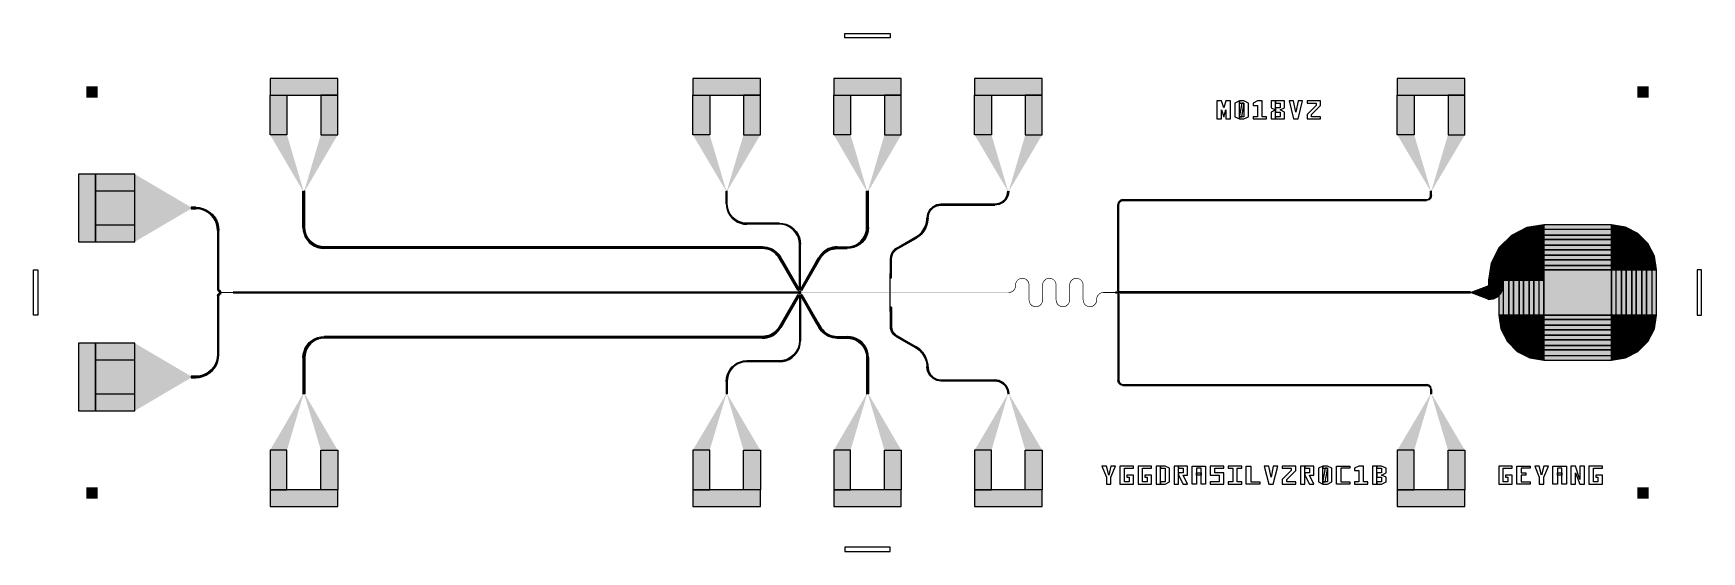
# Model space of a CAD drawing. Extents: x -200 to 7200, y -200 to 2100.
import ezdxf

# ---------------------------------------------------------------- set-up
doc = ezdxf.new("R2010")
doc.units = 0
doc.layers.add('GAP', color=1, linetype='continuous')
doc.layers.add('PIN', color=3, linetype='continuous')

# ---------------------------------------------------------------- blocks, each defined once
blk = doc.blocks.new('YGGDRASILV2R0C1BGAP')
for points in [[(0, 1175), (75, 1175), (75, 1475), (0, 1475), (0, 1175)], [(75, 1175), (250, 1175), (250, 1475), (75, 1475), (75, 1175)], [(500, 1322), (520, 1322), (520, 1328), (500, 1328), (500, 1322)], [(520, 1328), (536.1, 1326.7), (551.8, 1323), (566.8, 1316.8), (580.5, 1308.3), (592.8, 1297.8), (603.3, 1285.5), (611.8, 1271.8), (618, 1256.8), (621.7, 1241.1), (623, 1225), (620, 1225), (618.8, 1240.6), (615.1, 1255.9), (609.1, 1270.4), (600.9, 1283.8), (590.7, 1295.7), (578.8, 1305.9), (565.4, 1314.1), (550.9, 1320.1), (535.6, 1323.8), (520, 1325), (520, 1328)], [(520, 1325), (535.6, 1323.8), (550.9, 1320.1), (565.4, 1314.1), (578.8, 1305.9), (590.7, 1295.7), (600.9, 1283.8), (609.1, 1270.4), (615.1, 1255.9), (618.8, 1240.6), (620, 1225), (617, 1225), (615.8, 1240.2), (612.3, 1255), (606.4, 1269), (598.5, 1282), (588.6, 1293.6), (577, 1303.5), (564, 1311.4), (550, 1317.3), (535.2, 1320.8), (520, 1322), (520, 1325)], [(617, 1225), (617, 965), (623, 965), (623, 1225), (617, 1225)], [(6500, 1250), (6424.3, 1238), (6356, 1203.2), (6301.8, 1149), (6267, 1080.7), (6255, 1005), (6287.5, 1005), (6297.9, 1070.7), (6328.1, 1129.9), (6375.1, 1176.9), (6434.3, 1207.1), (6500, 1217.5), (6500, 1250)], [(6500, 1217.5), (6434.3, 1207.1), (6375.1, 1176.9), (6328.1, 1129.9), (6297.9, 1070.7), (6287.5, 1005), (6320, 1005), (6328.8, 1060.6), (6354.4, 1110.8), (6394.2, 1150.6), (6444.4, 1176.2), (6500, 1185), (6500, 1217.5)], [(6500, 1205), (6438.2, 1195.2), (6382.4, 1166.8), (6338.2, 1122.6), (6309.8, 1066.8), (6300, 1005), (6332.5, 1005), (6340.7, 1056.8), (6364.5, 1103.5), (6401.5, 1140.5), (6448.2, 1164.3), (6500, 1172.5), (6500, 1205)], [(6800, 1250), (6500, 1250), (6500, 1185), (6800, 1185), (6800, 1250)], [(6800, 1205), (6500, 1205), (6500, 1140), (6800, 1140), (6800, 1205)], [(7000, 1050), (6990.2, 1111.8), (6961.8, 1167.6), (6917.6, 1211.8), (6861.8, 1240.2), (6800, 1250), (6800, 1217.5), (6851.8, 1209.3), (6898.5, 1185.5), (6935.5, 1148.5), (6959.3, 1101.8), (6967.5, 1050), (7000, 1050)], [(6967.5, 1050), (6959.3, 1101.8), (6935.5, 1148.5), (6898.5, 1185.5), (6851.8, 1209.3), (6800, 1217.5), (6800, 1185), (6841.7, 1178.4), (6879.4, 1159.2), (6909.2, 1129.4), (6928.4, 1091.7), (6935, 1050), (6967.5, 1050)], [(6955, 1050), (6947.4, 1097.9), (6925.4, 1141.1), (6891.1, 1175.4), (6847.9, 1197.4), (6800, 1205), (6800, 1172.5), (6837.9, 1166.5), (6872, 1149.1), (6899.1, 1122), (6916.5, 1087.9), (6922.5, 1050), (6955, 1050)], [(6500, 1172.5), (6448.2, 1164.3), (6401.5, 1140.5), (6364.5, 1103.5), (6340.7, 1056.8), (6332.5, 1005), (6365, 1005), (6371.6, 1046.7), (6390.8, 1084.4), (6420.6, 1114.2), (6458.3, 1133.4), (6500, 1140), (6500, 1172.5)], [(6500, 1160), (6452.1, 1152.4), (6408.9, 1130.4), (6374.6, 1096.1), (6352.6, 1052.9), (6345, 1005), (6377.5, 1005), (6383.5, 1042.9), (6400.9, 1077), (6428, 1104.1), (6462.1, 1121.5), (6500, 1127.5), (6500, 1160)], [(6500, 1127.5), (6462.1, 1121.5), (6428, 1104.1), (6400.9, 1077), (6383.5, 1042.9), (6377.5, 1005), (6410, 1005), (6414.4, 1032.8), (6427.2, 1057.9), (6447.1, 1077.8), (6472.2, 1090.6), (6500, 1095), (6500, 1127.5)], [(6500, 1115), (6466, 1109.6), (6435.3, 1094), (6411, 1069.7), (6395.4, 1039), (6390, 1005), (6422.5, 1005), (6426.3, 1028.9), (6437.3, 1050.6), (6454.4, 1067.7), (6476.1, 1078.7), (6500, 1082.5), (6500, 1115)], [(6800, 1160), (6500, 1160), (6500, 1095), (6800, 1095), (6800, 1160)], [(6800, 1115), (6500, 1115), (6500, 1050), (6800, 1050), (6800, 1115)], [(6922.5, 1050), (6916.5, 1087.9), (6899.1, 1122), (6872, 1149.1), (6837.9, 1166.5), (6800, 1172.5), (6800, 1140), (6827.8, 1135.6), (6852.9, 1122.8), (6872.8, 1102.9), (6885.6, 1077.8), (6890, 1050), (6922.5, 1050)], [(6910, 1050), (6904.6, 1084), (6889, 1114.7), (6864.7, 1139), (6834, 1154.6), (6800, 1160), (6800, 1127.5), (6823.9, 1123.7), (6845.6, 1112.7), (6862.7, 1095.6), (6873.7, 1073.9), (6877.5, 1050), (6910, 1050)], [(6877.5, 1050), (6873.7, 1073.9), (6862.7, 1095.6), (6845.6, 1112.7), (6823.9, 1123.7), (6800, 1127.5), (6800, 1095), (6813.9, 1092.8), (6826.5, 1086.4), (6836.4, 1076.5), (6842.8, 1063.9), (6845, 1050), (6877.5, 1050)], [(6865, 1050), (6861.8, 1070.1), (6852.6, 1088.2), (6838.2, 1102.6), (6820.1, 1111.8), (6800, 1115), (6800, 1082.5), (6810, 1080.9), (6819.1, 1076.3), (6826.3, 1069.1), (6830.9, 1060), (6832.5, 1050), (6865, 1050)], [(6500, 1082.5), (6476.1, 1078.7), (6454.4, 1067.7), (6437.3, 1050.6), (6426.3, 1028.9), (6422.5, 1005), (6455, 1005), (6457.2, 1018.9), (6463.6, 1031.5), (6473.5, 1041.4), (6486.1, 1047.8), (6500, 1050), (6500, 1082.5)], [(6500, 1070), (6479.9, 1066.8), (6461.8, 1057.6), (6447.4, 1043.2), (6438.2, 1025.1), (6435, 1005), (6467.5, 1005), (6469.1, 1015), (6473.7, 1024.1), (6480.9, 1031.3), (6490, 1035.9), (6500, 1037.5), (6500, 1070)], [(6500, 1037.5), (6490, 1035.9), (6480.9, 1031.3), (6473.7, 1024.1), (6469.1, 1015), (6467.5, 1005), (6500, 1005), (6500, 1005), (6500, 1005), (6500, 1005), (6500, 1005), (6500, 1005), (6500, 1037.5)], [(6800, 1070), (6500, 1070), (6500, 830), (6800, 830), (6800, 1070)], [(6832.5, 1050), (6830.9, 1060), (6826.3, 1069.1), (6819.1, 1076.3), (6810, 1080.9), (6800, 1082.5), (6800, 1050), (6800, 1050), (6800, 1050), (6800, 1050), (6800, 1050), (6800, 1050), (6832.5, 1050)], [(6865, 850), (6865, 1050), (6800, 1050), (6800, 850), (6865, 850)], [(6910, 850), (6910, 1050), (6845, 1050), (6845, 850), (6910, 850)], [(6955, 850), (6955, 1050), (6890, 1050), (6890, 850), (6955, 850)], [(7000, 850), (7000, 1050), (6935, 1050), (6935, 850), (7000, 850)], [(617, 965), (617.2, 963), (617.6, 961), (618.4, 959.1), (619.5, 957.4), (620.8, 955.8), (622.4, 954.5), (624.1, 953.4), (626, 952.6), (628, 952.2), (630, 952), (630, 955), (628.4, 955.1), (626.9, 955.5), (625.5, 956.1), (624.1, 956.9), (622.9, 957.9), (621.9, 959.1), (621.1, 960.5), (620.5, 961.9), (620.1, 963.4), (620, 965), (617, 965)], [(620, 965), (620.1, 963.4), (620.5, 961.9), (621.1, 960.5), (621.9, 959.1), (622.9, 957.9), (624.1, 956.9), (625.5, 956.1), (626.9, 955.5), (628.4, 955.1), (630, 955), (630, 958), (628.9, 958.1), (627.8, 958.3), (626.8, 958.8), (625.9, 959.3), (625.1, 960.1), (624.3, 960.9), (623.8, 961.8), (623.3, 962.8), (623.1, 963.9), (623, 965), (620, 965)], [(3601.2, 1032.7), (3601.2, 1034.2), (3598.8, 1034.2), (3598.8, 1032.7), (3601.2, 1032.7)], [(3601.2, 951), (3601.2, 1032.7), (3598.8, 1032.7), (3598.8, 951), (3601.2, 951)], [(6255, 1005), (6255, 982.5), (6320, 982.5), (6320, 1005), (6255, 1005)], [(6320, 982.5), (6316.8, 962.4), (6307.6, 944.3), (6293.2, 929.9), (6275.1, 920.7), (6255, 917.5), (6255, 950), (6265, 951.6), (6274.1, 956.2), (6281.3, 963.4), (6285.9, 972.5), (6287.5, 982.5), (6320, 982.5)], [(6287.5, 982.5), (6285.9, 972.5), (6281.3, 963.4), (6274.1, 956.2), (6265, 951.6), (6255, 950), (6255, 982.5), (6255, 982.5), (6255, 982.5), (6255, 982.5), (6255, 982.5), (6255, 982.5), (6287.5, 982.5)], [(6300, 1005), (6300, 850), (6365, 850), (6365, 1005), (6300, 1005)], [(6345, 1005), (6345, 850), (6410, 850), (6410, 1005), (6345, 1005)], [(6390, 1005), (6390, 850), (6455, 850), (6455, 1005), (6390, 1005)], [(6435, 1005), (6435, 850), (6500, 850), (6500, 1005), (6435, 1005)], [(617, 935), (617.2, 937), (617.6, 939), (618.4, 940.9), (619.5, 942.6), (620.8, 944.2), (622.4, 945.5), (624.1, 946.6), (626, 947.4), (628, 947.8), (630, 948), (630, 945), (628.4, 944.9), (626.9, 944.5), (625.5, 943.9), (624.1, 943.1), (622.9, 942.1), (621.9, 940.9), (621.1, 939.5), (620.5, 938.1), (620.1, 936.6), (620, 935), (617, 935)], [(623, 675), (623, 935), (617, 935), (617, 675), (623, 675)], [(620, 935), (620.1, 936.6), (620.5, 938.1), (621.1, 939.5), (621.9, 940.9), (622.9, 942.1), (624.1, 943.1), (625.5, 943.9), (626.9, 944.5), (628.4, 944.9), (630, 945), (630, 942), (628.9, 941.9), (627.8, 941.7), (626.8, 941.2), (625.9, 940.7), (625.1, 939.9), (624.3, 939.1), (623.8, 938.2), (623.3, 937.2), (623.1, 936.1), (623, 935), (620, 935)], [(686, 948.5), (3196.5, 948.5), (3196.5, 951.5), (686, 951.5), (686, 948.5)], [(3196.5, 948.5), (3196.8, 948.5), (3196.8, 951.5), (3196.5, 951.5), (3196.5, 948.5)], [(3201.5, 950), (3201.4, 951.7), (3200.9, 953.1), (3200.3, 953.9), (3199.7, 953.9), (3199.1, 953.1), (3198.6, 951.7), (3198.5, 950), (3198.6, 948.3), (3199.1, 946.9), (3199.7, 946.1), (3200.3, 946.1), (3200.9, 946.9), (3201.4, 948.3), (3201.5, 950)], [(3199.5, 948.5), (3200.5, 948.5), (3200.5, 951.5), (3199.5, 951.5), (3199.5, 948.5)], [(3598.8, 949), (3598.8, 867.3), (3601.2, 867.3), (3601.2, 949), (3598.8, 949)], [(4609.6, 951.5), (4599.6, 951.5), (4599.6, 948.5), (4609.6, 948.5), (4609.6, 951.5)], [(4615.1, 951.5), (4610.6, 951.5), (4610.6, 948.5), (4615.1, 948.5), (4615.1, 951.5)], [(6175, 952.3), (4616.1, 952.3), (4616.1, 947.8), (6175, 947.8), (6175, 952.3)], [(3598.8, 867.3), (3598.8, 865.8), (3601.2, 865.8), (3601.2, 867.3), (3598.8, 867.3)], [(6300, 850), (6309.8, 788.2), (6338.2, 732.4), (6382.4, 688.2), (6438.2, 659.8), (6500, 650), (6500, 682.5), (6448.2, 690.7), (6401.5, 714.5), (6364.5, 751.5), (6340.7, 798.2), (6332.5, 850), (6300, 850)], [(6332.5, 850), (6340.7, 798.2), (6364.5, 751.5), (6401.5, 714.5), (6448.2, 690.7), (6500, 682.5), (6500, 715), (6458.3, 721.6), (6420.6, 740.8), (6390.8, 770.6), (6371.6, 808.3), (6365, 850), (6332.5, 850)], [(6345, 850), (6352.6, 802.1), (6374.6, 758.9), (6408.9, 724.6), (6452.1, 702.6), (6500, 695), (6500, 727.5), (6462.1, 733.5), (6428, 750.9), (6400.9, 778), (6383.5, 812.1), (6377.5, 850), (6345, 850)], [(6377.5, 850), (6383.5, 812.1), (6400.9, 778), (6428, 750.9), (6462.1, 733.5), (6500, 727.5), (6500, 760), (6472.2, 764.4), (6447.1, 777.2), (6427.2, 797.1), (6414.4, 822.2), (6410, 850), (6377.5, 850)], [(6390, 850), (6395.4, 816), (6411, 785.3), (6435.3, 761), (6466, 745.4), (6500, 740), (6500, 772.5), (6476.1, 776.3), (6454.4, 787.3), (6437.3, 804.4), (6426.3, 826.1), (6422.5, 850), (6390, 850)], [(6422.5, 850), (6426.3, 826.1), (6437.3, 804.4), (6454.4, 787.3), (6476.1, 776.3), (6500, 772.5), (6500, 805), (6486.1, 807.2), (6473.5, 813.6), (6463.6, 823.5), (6457.2, 836.1), (6455, 850), (6422.5, 850)], [(6435, 850), (6438.2, 829.9), (6447.4, 811.8), (6461.8, 797.4), (6479.9, 788.2), (6500, 785), (6500, 817.5), (6490, 819.1), (6480.9, 823.7), (6473.7, 830.9), (6469.1, 840), (6467.5, 850), (6435, 850)], [(6467.5, 850), (6469.1, 840), (6473.7, 830.9), (6480.9, 823.7), (6490, 819.1), (6500, 817.5), (6500, 850), (6500, 850), (6500, 850), (6500, 850), (6500, 850), (6500, 850), (6467.5, 850)], [(6500, 785), (6800, 785), (6800, 850), (6500, 850), (6500, 785)], [(6800, 785), (6820.1, 788.2), (6838.2, 797.4), (6852.6, 811.8), (6861.8, 829.9), (6865, 850), (6832.5, 850), (6830.9, 840), (6826.3, 830.9), (6819.1, 823.7), (6810, 819.1), (6800, 817.5), (6800, 785)], [(6800, 817.5), (6810, 819.1), (6819.1, 823.7), (6826.3, 830.9), (6830.9, 840), (6832.5, 850), (6800, 850), (6800, 850), (6800, 850), (6800, 850), (6800, 850), (6800, 850), (6800, 817.5)], [(6800, 740), (6834, 745.4), (6864.7, 761), (6889, 785.3), (6904.6, 816), (6910, 850), (6877.5, 850), (6873.7, 826.1), (6862.7, 804.4), (6845.6, 787.3), (6823.9, 776.3), (6800, 772.5), (6800, 740)], [(6800, 772.5), (6823.9, 776.3), (6845.6, 787.3), (6862.7, 804.4), (6873.7, 826.1), (6877.5, 850), (6845, 850), (6842.8, 836.1), (6836.4, 823.5), (6826.5, 813.6), (6813.9, 807.2), (6800, 805), (6800, 772.5)], [(6800, 695), (6847.9, 702.6), (6891.1, 724.6), (6925.4, 758.9), (6947.4, 802.1), (6955, 850), (6922.5, 850), (6916.5, 812.1), (6899.1, 778), (6872, 750.9), (6837.9, 733.5), (6800, 727.5), (6800, 695)], [(6800, 727.5), (6837.9, 733.5), (6872, 750.9), (6899.1, 778), (6916.5, 812.1), (6922.5, 850), (6890, 850), (6885.6, 822.2), (6872.8, 797.1), (6852.9, 777.2), (6827.8, 764.4), (6800, 760), (6800, 727.5)], [(6800, 650), (6861.8, 659.8), (6917.6, 688.2), (6961.8, 732.4), (6990.2, 788.2), (7000, 850), (6967.5, 850), (6959.3, 798.2), (6935.5, 751.5), (6898.5, 714.5), (6851.8, 690.7), (6800, 682.5), (6800, 650)], [(6800, 682.5), (6851.8, 690.7), (6898.5, 714.5), (6935.5, 751.5), (6959.3, 798.2), (6967.5, 850), (6935, 850), (6928.4, 808.3), (6909.2, 770.6), (6879.4, 740.8), (6841.7, 721.6), (6800, 715), (6800, 682.5)], [(6500, 740), (6800, 740), (6800, 805), (6500, 805), (6500, 740)], [(6500, 695), (6800, 695), (6800, 760), (6500, 760), (6500, 695)], [(0, 425), (75, 425), (75, 725), (0, 725), (0, 425)], [(75, 425), (250, 425), (250, 725), (75, 725), (75, 425)], [(520, 572), (536.1, 573.3), (551.8, 577), (566.8, 583.2), (580.5, 591.7), (592.8, 602.2), (603.3, 614.5), (611.8, 628.2), (618, 643.2), (621.7, 658.9), (623, 675), (620, 675), (618.8, 659.4), (615.1, 644.1), (609.1, 629.6), (600.9, 616.2), (590.7, 604.3), (578.8, 594.1), (565.4, 585.9), (550.9, 579.9), (535.6, 576.2), (520, 575), (520, 572)], [(520, 575), (535.6, 576.2), (550.9, 579.9), (565.4, 585.9), (578.8, 594.1), (590.7, 604.3), (600.9, 616.2), (609.1, 629.6), (615.1, 644.1), (618.8, 659.4), (620, 675), (617, 675), (615.8, 659.8), (612.3, 645), (606.4, 631), (598.5, 618), (588.6, 606.4), (577, 596.5), (564, 588.6), (550, 582.7), (535.2, 579.2), (520, 578), (520, 575)], [(6500, 650), (6800, 650), (6800, 715), (6500, 715), (6500, 650)], [(500, 572), (520, 572), (520, 578), (500, 578), (500, 572)]]:
    blk.add_lwpolyline(points)
for points in [[(0, 1175), (75, 1175), (0, 1475), (75, 1475)], [(75, 1175), (250, 1175), (75, 1475), (250, 1475)], [(250, 1325), (500, 1325), (250, 1475), (500, 1328)], [(250, 1325), (500, 1325), (250, 1175), (500, 1322)], [(500, 1322), (520, 1322), (500, 1328), (520, 1328)], [(520, 1325), (520, 1328), (535.6, 1323.8), (536.1, 1326.7)], [(520, 1322), (520, 1325), (535.2, 1320.8), (535.6, 1323.8)], [(535.2, 1320.8), (535.6, 1323.8), (550, 1317.3), (550.9, 1320.1)], [(535.6, 1323.8), (536.1, 1326.7), (550.9, 1320.1), (551.8, 1323)], [(550, 1317.3), (550.9, 1320.1), (564, 1311.4), (565.4, 1314.1)], [(550.9, 1320.1), (551.8, 1323), (565.4, 1314.1), (566.8, 1316.8)], [(564, 1311.4), (565.4, 1314.1), (577, 1303.5), (578.8, 1305.9)], [(565.4, 1314.1), (566.8, 1316.8), (578.8, 1305.9), (580.5, 1308.3)], [(577, 1303.5), (578.8, 1305.9), (588.6, 1293.6), (590.7, 1295.7)], [(578.8, 1305.9), (580.5, 1308.3), (590.7, 1295.7), (592.8, 1297.8)], [(588.6, 1293.6), (590.7, 1295.7), (598.5, 1282), (600.9, 1283.8)], [(590.7, 1295.7), (592.8, 1297.8), (600.9, 1283.8), (603.3, 1285.5)], [(598.5, 1282), (600.9, 1283.8), (606.4, 1269), (609.1, 1270.4)], [(600.9, 1283.8), (603.3, 1285.5), (609.1, 1270.4), (611.8, 1271.8)], [(606.4, 1269), (609.1, 1270.4), (612.3, 1255), (615.1, 1255.9)], [(609.1, 1270.4), (611.8, 1271.8), (615.1, 1255.9), (618, 1256.8)], [(612.3, 1255), (615.1, 1255.9), (615.8, 1240.2), (618.8, 1240.6)], [(615.1, 1255.9), (618, 1256.8), (618.8, 1240.6), (621.7, 1241.1)], [(615.8, 1240.2), (618.8, 1240.6), (617, 1225), (620, 1225)], [(617, 1225), (617, 965), (623, 1225), (623, 965)], [(618.8, 1240.6), (621.7, 1241.1), (620, 1225), (623, 1225)], [(6375.1, 1176.9), (6356, 1203.2), (6328.1, 1129.9), (6301.8, 1149)], [(6434.3, 1207.1), (6424.3, 1238), (6375.1, 1176.9), (6356, 1203.2)], [(6444.4, 1176.2), (6434.3, 1207.1), (6394.2, 1150.6), (6375.1, 1176.9)], [(6448.2, 1164.3), (6438.2, 1195.2), (6401.5, 1140.5), (6382.4, 1166.8)], [(6500, 1217.5), (6500, 1250), (6434.3, 1207.1), (6424.3, 1238)], [(6500, 1185), (6500, 1217.5), (6444.4, 1176.2), (6434.3, 1207.1)], [(6500, 1172.5), (6500, 1205), (6448.2, 1164.3), (6438.2, 1195.2)], [(6800, 1250), (6500, 1250), (6800, 1185), (6500, 1185)], [(6800, 1205), (6500, 1205), (6800, 1140), (6500, 1140)], [(6851.8, 1209.3), (6861.8, 1240.2), (6800, 1217.5), (6800, 1250)], [(6841.7, 1178.4), (6851.8, 1209.3), (6800, 1185), (6800, 1217.5)], [(6837.9, 1166.5), (6847.9, 1197.4), (6800, 1172.5), (6800, 1205)], [(6872, 1149.1), (6891.1, 1175.4), (6837.9, 1166.5), (6847.9, 1197.4)], [(6879.4, 1159.2), (6898.5, 1185.5), (6841.7, 1178.4), (6851.8, 1209.3)], [(6898.5, 1185.5), (6917.6, 1211.8), (6851.8, 1209.3), (6861.8, 1240.2)], [(6909.2, 1129.4), (6935.5, 1148.5), (6879.4, 1159.2), (6898.5, 1185.5)], [(6935.5, 1148.5), (6961.8, 1167.6), (6898.5, 1185.5), (6917.6, 1211.8)], [(6328.1, 1129.9), (6301.8, 1149), (6297.9, 1070.7), (6267, 1080.7)], [(6354.4, 1110.8), (6328.1, 1129.9), (6328.8, 1060.6), (6297.9, 1070.7)], [(6364.5, 1103.5), (6338.2, 1122.6), (6340.7, 1056.8), (6309.8, 1066.8)], [(6394.2, 1150.6), (6375.1, 1176.9), (6354.4, 1110.8), (6328.1, 1129.9)], [(6401.5, 1140.5), (6382.4, 1166.8), (6364.5, 1103.5), (6338.2, 1122.6)], [(6420.6, 1114.2), (6401.5, 1140.5), (6390.8, 1084.4), (6364.5, 1103.5)], [(6428, 1104.1), (6408.9, 1130.4), (6400.9, 1077), (6374.6, 1096.1)], [(6458.3, 1133.4), (6448.2, 1164.3), (6420.6, 1114.2), (6401.5, 1140.5)], [(6462.1, 1121.5), (6452.1, 1152.4), (6428, 1104.1), (6408.9, 1130.4)], [(6472.2, 1090.6), (6462.1, 1121.5), (6447.1, 1077.8), (6428, 1104.1)], [(6500, 1140), (6500, 1172.5), (6458.3, 1133.4), (6448.2, 1164.3)], [(6500, 1127.5), (6500, 1160), (6462.1, 1121.5), (6452.1, 1152.4)], [(6500, 1095), (6500, 1127.5), (6472.2, 1090.6), (6462.1, 1121.5)], [(6500, 1082.5), (6500, 1115), (6476.1, 1078.7), (6466, 1109.6)], [(6800, 1160), (6500, 1160), (6800, 1095), (6500, 1095)], [(6800, 1115), (6500, 1115), (6800, 1050), (6500, 1050)], [(6827.8, 1135.6), (6837.9, 1166.5), (6800, 1140), (6800, 1172.5)], [(6823.9, 1123.7), (6834, 1154.6), (6800, 1127.5), (6800, 1160)], [(6813.9, 1092.8), (6823.9, 1123.7), (6800, 1095), (6800, 1127.5)], [(6810, 1080.9), (6820.1, 1111.8), (6800, 1082.5), (6800, 1115)], [(6819.1, 1076.3), (6838.2, 1102.6), (6810, 1080.9), (6820.1, 1111.8)], [(6826.5, 1086.4), (6845.6, 1112.7), (6813.9, 1092.8), (6823.9, 1123.7)], [(6845.6, 1112.7), (6864.7, 1139), (6823.9, 1123.7), (6834, 1154.6)], [(6836.4, 1076.5), (6862.7, 1095.6), (6826.5, 1086.4), (6845.6, 1112.7)], [(6852.9, 1122.8), (6872, 1149.1), (6827.8, 1135.6), (6837.9, 1166.5)], [(6862.7, 1095.6), (6889, 1114.7), (6845.6, 1112.7), (6864.7, 1139)], [(6872.8, 1102.9), (6899.1, 1122), (6852.9, 1122.8), (6872, 1149.1)], [(6873.7, 1073.9), (6904.6, 1084), (6862.7, 1095.6), (6889, 1114.7)], [(6899.1, 1122), (6925.4, 1141.1), (6872, 1149.1), (6891.1, 1175.4)], [(6885.6, 1077.8), (6916.5, 1087.9), (6872.8, 1102.9), (6899.1, 1122)], [(6916.5, 1087.9), (6947.4, 1097.9), (6899.1, 1122), (6925.4, 1141.1)], [(6928.4, 1091.7), (6959.3, 1101.8), (6909.2, 1129.4), (6935.5, 1148.5)], [(6959.3, 1101.8), (6990.2, 1111.8), (6935.5, 1148.5), (6961.8, 1167.6)], [(6967.5, 1050), (7000, 1050), (6959.3, 1101.8), (6990.2, 1111.8)], [(6297.9, 1070.7), (6267, 1080.7), (6287.5, 1005), (6255, 1005)], [(6328.8, 1060.6), (6297.9, 1070.7), (6320, 1005), (6287.5, 1005)], [(6340.7, 1056.8), (6309.8, 1066.8), (6332.5, 1005), (6300, 1005)], [(6371.6, 1046.7), (6340.7, 1056.8), (6365, 1005), (6332.5, 1005)], [(6390.8, 1084.4), (6364.5, 1103.5), (6371.6, 1046.7), (6340.7, 1056.8)], [(6383.5, 1042.9), (6352.6, 1052.9), (6377.5, 1005), (6345, 1005)], [(6400.9, 1077), (6374.6, 1096.1), (6383.5, 1042.9), (6352.6, 1052.9)], [(6414.4, 1032.8), (6383.5, 1042.9), (6410, 1005), (6377.5, 1005)], [(6427.2, 1057.9), (6400.9, 1077), (6414.4, 1032.8), (6383.5, 1042.9)], [(6426.3, 1028.9), (6395.4, 1039), (6422.5, 1005), (6390, 1005)], [(6437.3, 1050.6), (6411, 1069.7), (6426.3, 1028.9), (6395.4, 1039)], [(6447.1, 1077.8), (6428, 1104.1), (6427.2, 1057.9), (6400.9, 1077)], [(6454.4, 1067.7), (6435.3, 1094), (6437.3, 1050.6), (6411, 1069.7)], [(6463.6, 1031.5), (6437.3, 1050.6), (6457.2, 1018.9), (6426.3, 1028.9)], [(6476.1, 1078.7), (6466, 1109.6), (6454.4, 1067.7), (6435.3, 1094)], [(6473.5, 1041.4), (6454.4, 1067.7), (6463.6, 1031.5), (6437.3, 1050.6)], [(6473.7, 1024.1), (6447.4, 1043.2), (6469.1, 1015), (6438.2, 1025.1)], [(6480.9, 1031.3), (6461.8, 1057.6), (6473.7, 1024.1), (6447.4, 1043.2)], [(6486.1, 1047.8), (6476.1, 1078.7), (6473.5, 1041.4), (6454.4, 1067.7)], [(6490, 1035.9), (6479.9, 1066.8), (6480.9, 1031.3), (6461.8, 1057.6)], [(6500, 1050), (6500, 1082.5), (6486.1, 1047.8), (6476.1, 1078.7)], [(6500, 1037.5), (6500, 1070), (6490, 1035.9), (6479.9, 1066.8)], [(6500, 1005), (6500, 1037.5), (6500, 1005), (6490, 1035.9)], [(6800, 1070), (6500, 1070), (6800, 830), (6500, 830)], [(6800, 1050), (6810, 1080.9), (6800, 1050), (6800, 1082.5)], [(6800, 1050), (6819.1, 1076.3), (6800, 1050), (6810, 1080.9)], [(6800, 1050), (6826.3, 1069.1), (6800, 1050), (6819.1, 1076.3)], [(6800, 1050), (6830.9, 1060), (6800, 1050), (6826.3, 1069.1)], [(6800, 1050), (6832.5, 1050), (6800, 1050), (6830.9, 1060)], [(6865, 850), (6865, 1050), (6800, 850), (6800, 1050)], [(6826.3, 1069.1), (6852.6, 1088.2), (6819.1, 1076.3), (6838.2, 1102.6)], [(6830.9, 1060), (6861.8, 1070.1), (6826.3, 1069.1), (6852.6, 1088.2)], [(6832.5, 1050), (6865, 1050), (6830.9, 1060), (6861.8, 1070.1)], [(6842.8, 1063.9), (6873.7, 1073.9), (6836.4, 1076.5), (6862.7, 1095.6)], [(6845, 1050), (6877.5, 1050), (6842.8, 1063.9), (6873.7, 1073.9)], [(6910, 850), (6910, 1050), (6845, 850), (6845, 1050)], [(6877.5, 1050), (6910, 1050), (6873.7, 1073.9), (6904.6, 1084)], [(6890, 1050), (6922.5, 1050), (6885.6, 1077.8), (6916.5, 1087.9)], [(6955, 850), (6955, 1050), (6890, 850), (6890, 1050)], [(6922.5, 1050), (6955, 1050), (6916.5, 1087.9), (6947.4, 1097.9)], [(6935, 1050), (6967.5, 1050), (6928.4, 1091.7), (6959.3, 1101.8)], [(7000, 850), (7000, 1050), (6935, 850), (6935, 1050)], [(620, 965), (617, 965), (620.1, 963.4), (617.2, 963)], [(620.1, 963.4), (617.2, 963), (620.5, 961.9), (617.6, 961)], [(623, 965), (620, 965), (623.1, 963.9), (620.1, 963.4)], [(623.1, 963.9), (620.1, 963.4), (623.3, 962.8), (620.5, 961.9)], [(623.3, 962.8), (620.5, 961.9), (623.8, 961.8), (621.1, 960.5)], [(3601.2, 1032.7), (3601.2, 1034.2), (3598.8, 1032.7), (3598.8, 1034.2)], [(3601.2, 951), (3601.2, 1032.7), (3598.8, 951), (3598.8, 1032.7)], [(4149.7, 963.2), (4149.7, 963.2), (4146.8, 959.8)], [(4149.7, 963.2), (4152.1, 961.5), (4146.8, 959.8), (4148.9, 957.7)], [(4152, 967), (4152, 967), (4149.7, 963.2)], [(4152, 967), (4154.6, 965.7), (4149.7, 963.2), (4152.1, 961.5)], [(4153.7, 971.2), (4153.7, 971.2), (4152, 967)], [(4153.7, 971.2), (4156.5, 970.3), (4152, 967), (4154.6, 965.7)], [(4154.6, 965.7), (4154.6, 965.7), (4152.1, 961.5)], [(4154.8, 975.5), (4154.8, 975.5), (4153.7, 971.2)], [(4154.8, 975.5), (4157.7, 975.1), (4153.7, 971.2), (4156.5, 970.3)], [(4156.5, 970.3), (4156.5, 970.3), (4154.6, 965.7)], [(4155.1, 980), (4155.1, 980), (4154.8, 975.5)], [(4155.1, 980), (4158.1, 980), (4154.8, 975.5), (4157.7, 975.1)], [(4156.7, 993.1), (4156.7, 993.1), (4155.1, 983.4)], [(4159.5, 992.2), (4156.7, 993.1), (4158.1, 983.4), (4155.1, 983.4)], [(4155.1, 983.4), (4155.1, 980), (4158.1, 983.4), (4158.1, 980)], [(4157.7, 975.1), (4157.7, 975.1), (4156.5, 970.3)], [(4161.2, 1001.9), (4161.2, 1001.9), (4156.7, 993.1)], [(4163.5, 1000.1), (4161.2, 1001.9), (4159.5, 992.2), (4156.7, 993.1)], [(4158.1, 980), (4158.1, 980), (4157.7, 975.1)], [(4159.5, 992.2), (4159.5, 992.2), (4158.1, 983.4)], [(4163.5, 1000.1), (4163.5, 1000.1), (4159.5, 992.2)], [(4168.1, 1008.8), (4168.1, 1008.8), (4161.2, 1001.9)], [(4169.8, 1006.4), (4168.1, 1008.8), (4163.5, 1000.1), (4161.2, 1001.9)], [(4169.8, 1006.4), (4169.8, 1006.4), (4163.5, 1000.1)], [(4176.9, 1013.3), (4176.9, 1013.3), (4168.1, 1008.8)], [(4177.8, 1010.5), (4176.9, 1013.3), (4169.8, 1006.4), (4168.1, 1008.8)], [(4177.8, 1010.5), (4177.8, 1010.5), (4169.8, 1006.4)], [(4186.6, 1014.8), (4186.6, 1014.8), (4176.9, 1013.3)], [(4186.6, 1011.9), (4186.6, 1014.8), (4177.8, 1010.5), (4176.9, 1013.3)], [(4186.6, 1011.9), (4186.6, 1011.9), (4177.8, 1010.5)], [(4196.3, 1013.3), (4196.3, 1013.3), (4186.6, 1014.8)], [(4195.4, 1010.5), (4196.3, 1013.3), (4186.6, 1011.9), (4186.6, 1014.8)], [(4195.4, 1010.5), (4195.4, 1010.5), (4186.6, 1011.9)], [(4203.4, 1006.4), (4205.1, 1008.8), (4195.4, 1010.5), (4196.3, 1013.3)], [(4203.4, 1006.4), (4203.4, 1006.4), (4195.4, 1010.5)], [(4205.1, 1008.8), (4205.1, 1008.8), (4196.3, 1013.3)], [(4209.7, 1000.1), (4212.1, 1001.9), (4203.4, 1006.4), (4205.1, 1008.8)], [(4209.7, 1000.1), (4209.7, 1000.1), (4203.4, 1006.4)], [(4212.1, 1001.9), (4212.1, 1001.9), (4205.1, 1008.8)], [(4213.7, 992.2), (4216.5, 993.1), (4209.7, 1000.1), (4212.1, 1001.9)], [(4213.7, 992.2), (4213.7, 992.2), (4209.7, 1000.1)], [(4216.5, 993.1), (4216.5, 993.1), (4212.1, 1001.9)], [(4215.1, 983.4), (4218.1, 983.4), (4213.7, 992.2), (4216.5, 993.1)], [(4215.1, 983.4), (4215.1, 983.4), (4213.7, 992.2)], [(4218.1, 916.6), (4218.1, 983.4), (4215.1, 916.6), (4215.1, 983.4)], [(4218.1, 983.4), (4218.1, 983.4), (4216.5, 993.1)], [(4276.7, 993.1), (4276.7, 993.1), (4275.1, 983.4)], [(4279.5, 992.2), (4276.7, 993.1), (4278.1, 983.4), (4275.1, 983.4)], [(4275.1, 983.4), (4275.1, 916.6), (4278.1, 983.4), (4278.1, 916.6)], [(4281.2, 1001.9), (4281.2, 1001.9), (4276.7, 993.1)], [(4283.5, 1000.1), (4281.2, 1001.9), (4279.5, 992.2), (4276.7, 993.1)], [(4279.5, 992.2), (4279.5, 992.2), (4278.1, 983.4)], [(4283.5, 1000.1), (4283.5, 1000.1), (4279.5, 992.2)], [(4288.1, 1008.8), (4288.1, 1008.8), (4281.2, 1001.9)], [(4289.8, 1006.4), (4288.1, 1008.8), (4283.5, 1000.1), (4281.2, 1001.9)], [(4289.8, 1006.4), (4289.8, 1006.4), (4283.5, 1000.1)], [(4296.9, 1013.3), (4296.9, 1013.3), (4288.1, 1008.8)], [(4297.8, 1010.5), (4296.9, 1013.3), (4289.8, 1006.4), (4288.1, 1008.8)], [(4297.8, 1010.5), (4297.8, 1010.5), (4289.8, 1006.4)], [(4306.6, 1014.8), (4306.6, 1014.8), (4296.9, 1013.3)], [(4306.6, 1011.9), (4306.6, 1014.8), (4297.8, 1010.5), (4296.9, 1013.3)], [(4306.6, 1011.9), (4306.6, 1011.9), (4297.8, 1010.5)], [(4316.3, 1013.3), (4316.3, 1013.3), (4306.6, 1014.8)], [(4315.4, 1010.5), (4316.3, 1013.3), (4306.6, 1011.9), (4306.6, 1014.8)], [(4315.4, 1010.5), (4315.4, 1010.5), (4306.6, 1011.9)], [(4323.4, 1006.4), (4325.1, 1008.8), (4315.4, 1010.5), (4316.3, 1013.3)], [(4323.4, 1006.4), (4323.4, 1006.4), (4315.4, 1010.5)], [(4325.1, 1008.8), (4325.1, 1008.8), (4316.3, 1013.3)], [(4329.7, 1000.1), (4332.1, 1001.9), (4323.4, 1006.4), (4325.1, 1008.8)], [(4329.7, 1000.1), (4329.7, 1000.1), (4323.4, 1006.4)], [(4332.1, 1001.9), (4332.1, 1001.9), (4325.1, 1008.8)], [(4333.7, 992.2), (4336.5, 993.1), (4329.7, 1000.1), (4332.1, 1001.9)], [(4333.7, 992.2), (4333.7, 992.2), (4329.7, 1000.1)], [(4336.5, 993.1), (4336.5, 993.1), (4332.1, 1001.9)], [(4335.1, 983.4), (4338.1, 983.4), (4333.7, 992.2), (4336.5, 993.1)], [(4335.1, 983.4), (4335.1, 983.4), (4333.7, 992.2)], [(4338.1, 916.6), (4338.1, 983.4), (4335.1, 916.6), (4335.1, 983.4)], [(4338.1, 983.4), (4338.1, 983.4), (4336.5, 993.1)], [(4396.7, 993.1), (4396.7, 993.1), (4395.1, 983.4)], [(4399.5, 992.2), (4396.7, 993.1), (4398.1, 983.4), (4395.1, 983.4)], [(4395.1, 983.4), (4395.1, 916.6), (4398.1, 983.4), (4398.1, 916.6)], [(4401.2, 1001.9), (4401.2, 1001.9), (4396.7, 993.1)], [(4403.5, 1000.1), (4401.2, 1001.9), (4399.5, 992.2), (4396.7, 993.1)], [(4399.5, 992.2), (4399.5, 992.2), (4398.1, 983.4)], [(4403.5, 1000.1), (4403.5, 1000.1), (4399.5, 992.2)], [(4408.1, 1008.8), (4408.1, 1008.8), (4401.2, 1001.9)], [(4409.8, 1006.4), (4408.1, 1008.8), (4403.5, 1000.1), (4401.2, 1001.9)], [(4409.8, 1006.4), (4409.8, 1006.4), (4403.5, 1000.1)], [(4416.9, 1013.3), (4416.9, 1013.3), (4408.1, 1008.8)], [(4417.8, 1010.5), (4416.9, 1013.3), (4409.8, 1006.4), (4408.1, 1008.8)], [(4417.8, 1010.5), (4417.8, 1010.5), (4409.8, 1006.4)], [(4426.6, 1014.8), (4426.6, 1014.8), (4416.9, 1013.3)], [(4426.6, 1011.9), (4426.6, 1014.8), (4417.8, 1010.5), (4416.9, 1013.3)], [(4426.6, 1011.9), (4426.6, 1011.9), (4417.8, 1010.5)], [(4436.3, 1013.3), (4436.3, 1013.3), (4426.6, 1014.8)], [(4435.4, 1010.5), (4436.3, 1013.3), (4426.6, 1011.9), (4426.6, 1014.8)], [(4435.4, 1010.5), (4435.4, 1010.5), (4426.6, 1011.9)], [(4443.4, 1006.4), (4445.1, 1008.8), (4435.4, 1010.5), (4436.3, 1013.3)], [(4443.4, 1006.4), (4443.4, 1006.4), (4435.4, 1010.5)], [(4445.1, 1008.8), (4445.1, 1008.8), (4436.3, 1013.3)], [(4449.7, 1000.1), (4452.1, 1001.9), (4443.4, 1006.4), (4445.1, 1008.8)], [(4449.7, 1000.1), (4449.7, 1000.1), (4443.4, 1006.4)], [(4452.1, 1001.9), (4452.1, 1001.9), (4445.1, 1008.8)], [(4453.7, 992.2), (4456.5, 993.1), (4449.7, 1000.1), (4452.1, 1001.9)], [(4453.7, 992.2), (4453.7, 992.2), (4449.7, 1000.1)], [(4456.5, 993.1), (4456.5, 993.1), (4452.1, 1001.9)], [(4455.1, 983.4), (4458.1, 983.4), (4453.7, 992.2), (4456.5, 993.1)], [(4455.1, 983.4), (4455.1, 983.4), (4453.7, 992.2)], [(4458.1, 916.6), (4458.1, 983.4), (4455.1, 916.6), (4455.1, 983.4)], [(4458.1, 983.4), (4458.1, 983.4), (4456.5, 993.1)], [(6255, 950), (6175, 950), (6255, 982.5), (6175, 952.3)], [(6255, 1005), (6255, 982.5), (6320, 1005), (6320, 982.5)], [(6255, 982.5), (6287.5, 982.5), (6255, 982.5), (6285.9, 972.5)], [(6255, 982.5), (6285.9, 972.5), (6255, 982.5), (6281.3, 963.4)], [(6255, 982.5), (6281.3, 963.4), (6255, 982.5), (6274.1, 956.2)], [(6255, 982.5), (6274.1, 956.2), (6255, 982.5), (6265, 951.6)], [(6255, 982.5), (6265, 951.6), (6255, 982.5), (6255, 950)], [(6281.3, 963.4), (6307.6, 944.3), (6274.1, 956.2), (6293.2, 929.9)], [(6285.9, 972.5), (6316.8, 962.4), (6281.3, 963.4), (6307.6, 944.3)], [(6287.5, 982.5), (6320, 982.5), (6285.9, 972.5), (6316.8, 962.4)], [(6300, 1005), (6300, 850), (6365, 1005), (6365, 850)], [(6345, 1005), (6345, 850), (6410, 1005), (6410, 850)], [(6390, 1005), (6390, 850), (6455, 1005), (6455, 850)], [(6457.2, 1018.9), (6426.3, 1028.9), (6455, 1005), (6422.5, 1005)], [(6469.1, 1015), (6438.2, 1025.1), (6467.5, 1005), (6435, 1005)], [(6435, 1005), (6435, 850), (6500, 1005), (6500, 850)], [(6500, 1005), (6469.1, 1015), (6500, 1005), (6467.5, 1005)], [(6500, 1005), (6473.7, 1024.1), (6500, 1005), (6469.1, 1015)], [(6500, 1005), (6480.9, 1031.3), (6500, 1005), (6473.7, 1024.1)], [(6500, 1005), (6490, 1035.9), (6500, 1005), (6480.9, 1031.3)], [(620, 935), (617, 935), (620.1, 936.6), (617.2, 937)], [(623, 675), (623, 935), (617, 675), (617, 935)], [(620.1, 936.6), (617.2, 937), (620.5, 938.1), (617.6, 939)], [(620.5, 961.9), (617.6, 961), (621.1, 960.5), (618.4, 959.1)], [(620.5, 938.1), (617.6, 939), (621.1, 939.5), (618.4, 940.9)], [(621.1, 960.5), (618.4, 959.1), (621.9, 959.1), (619.5, 957.4)], [(621.1, 939.5), (618.4, 940.9), (621.9, 940.9), (619.5, 942.6)], [(621.9, 959.1), (619.5, 957.4), (622.9, 957.9), (620.8, 955.8)], [(621.9, 940.9), (619.5, 942.6), (622.9, 942.1), (620.8, 944.2)], [(623, 935), (620, 935), (623.1, 936.1), (620.1, 936.6)], [(623.1, 936.1), (620.1, 936.6), (623.3, 937.2), (620.5, 938.1)], [(623.3, 937.2), (620.5, 938.1), (623.8, 938.2), (621.1, 939.5)], [(622.9, 957.9), (620.8, 955.8), (624.1, 956.9), (622.4, 954.5)], [(622.9, 942.1), (620.8, 944.2), (624.1, 943.1), (622.4, 945.5)], [(623.8, 961.8), (621.1, 960.5), (624.3, 960.9), (621.9, 959.1)], [(623.8, 938.2), (621.1, 939.5), (624.3, 939.1), (621.9, 940.9)], [(624.3, 960.9), (621.9, 959.1), (625.1, 960.1), (622.9, 957.9)], [(624.3, 939.1), (621.9, 940.9), (625.1, 939.9), (622.9, 942.1)], [(624.1, 956.9), (622.4, 954.5), (625.5, 956.1), (624.1, 953.4)], [(624.1, 943.1), (622.4, 945.5), (625.5, 943.9), (624.1, 946.6)], [(625.1, 960.1), (622.9, 957.9), (625.9, 959.3), (624.1, 956.9)], [(625.1, 939.9), (622.9, 942.1), (625.9, 940.7), (624.1, 943.1)], [(625.9, 959.3), (624.1, 956.9), (626.8, 958.8), (625.5, 956.1)], [(625.5, 956.1), (624.1, 953.4), (626.9, 955.5), (626, 952.6)], [(625.5, 943.9), (624.1, 946.6), (626.9, 944.5), (626, 947.4)], [(625.9, 940.7), (624.1, 943.1), (626.8, 941.2), (625.5, 943.9)], [(626.8, 958.8), (625.5, 956.1), (627.8, 958.3), (626.9, 955.5)], [(626.8, 941.2), (625.5, 943.9), (627.8, 941.7), (626.9, 944.5)], [(626.9, 955.5), (626, 952.6), (628.4, 955.1), (628, 952.2)], [(626.9, 944.5), (626, 947.4), (628.4, 944.9), (628, 947.8)], [(627.8, 958.3), (626.9, 955.5), (628.9, 958.1), (628.4, 955.1)], [(627.8, 941.7), (626.9, 944.5), (628.9, 941.9), (628.4, 944.9)], [(628.4, 955.1), (628, 952.2), (630, 955), (630, 952)], [(628.4, 944.9), (628, 947.8), (630, 945), (630, 948)], [(628.9, 958.1), (628.4, 955.1), (630, 958), (630, 955)], [(628.9, 941.9), (628.4, 944.9), (630, 942), (630, 945)], [(630, 958), (636, 952.7), (630, 958), (636, 952.7)], [(630, 942), (636, 947.3), (630, 958), (636, 952.7)], [(630, 942), (636, 947.3), (630, 942), (636, 947.3)], [(636, 950), (686, 950), (636, 952.7), (686, 951.5)], [(636, 950), (686, 950), (636, 947.3), (686, 948.5)], [(686, 948.5), (3196.5, 948.5), (686, 951.5), (3196.5, 951.5)], [(3196.5, 948.5), (3196.8, 948.5), (3196.5, 951.5), (3196.8, 951.5)], [(3196.8, 950), (3199.5, 950), (3196.8, 951.5), (3199.5, 951.5)], [(3196.8, 950), (3199.5, 950), (3196.8, 948.5), (3199.5, 948.5)], [(3199.5, 948.5), (3200.5, 948.5), (3199.5, 951.5), (3200.5, 951.5)], [(3200.5, 950), (3203.3, 950), (3200.5, 951.5), (3203.3, 951.5)], [(3200.5, 950), (3203.3, 950), (3200.5, 948.5), (3203.3, 948.5)], [(3203.3, 947.9), (3203.5, 947.9), (3203.3, 952.1), (3203.5, 952.1)], [(4126.6, 951.5), (3203.5, 951.5), (4126.6, 948.5), (3203.5, 948.5)], [(3598.8, 949), (3598.8, 867.3), (3601.2, 949), (3601.2, 867.3)], [(4131.1, 951.8), (4131.1, 951.8), (4126.6, 951.5)], [(4131.1, 951.8), (4131.5, 948.9), (4126.6, 951.5), (4126.6, 948.5)], [(4131.5, 948.9), (4131.5, 948.9), (4126.6, 948.5)], [(4135.4, 952.9), (4135.4, 952.9), (4131.1, 951.8)], [(4135.4, 952.9), (4136.3, 950.1), (4131.1, 951.8), (4131.5, 948.9)], [(4136.3, 950.1), (4136.3, 950.1), (4131.5, 948.9)], [(4139.6, 954.6), (4139.6, 954.6), (4135.4, 952.9)], [(4139.6, 954.6), (4140.9, 952), (4135.4, 952.9), (4136.3, 950.1)], [(4140.9, 952), (4140.9, 952), (4136.3, 950.1)], [(4143.4, 956.9), (4143.4, 956.9), (4139.6, 954.6)], [(4143.4, 956.9), (4145.1, 954.5), (4139.6, 954.6), (4140.9, 952)], [(4145.1, 954.5), (4145.1, 954.5), (4140.9, 952)], [(4146.8, 959.8), (4146.8, 959.8), (4143.4, 956.9)], [(4146.8, 959.8), (4148.9, 957.7), (4143.4, 956.9), (4145.1, 954.5)], [(4148.9, 957.7), (4148.9, 957.7), (4145.1, 954.5)], [(4152.1, 961.5), (4152.1, 961.5), (4148.9, 957.7)], [(4216.7, 906.9), (4216.7, 906.9), (4215.1, 916.6)], [(4219.5, 907.8), (4216.7, 906.9), (4218.1, 916.6), (4215.1, 916.6)], [(4223.5, 899.9), (4221.2, 898.1), (4219.5, 907.8), (4216.7, 906.9)], [(4221.2, 898.1), (4221.2, 898.1), (4216.7, 906.9)], [(4219.5, 907.8), (4219.5, 907.8), (4218.1, 916.6)], [(4223.5, 899.9), (4223.5, 899.9), (4219.5, 907.8)], [(4229.8, 893.6), (4228.1, 891.2), (4223.5, 899.9), (4221.2, 898.1)], [(4228.1, 891.2), (4228.1, 891.2), (4221.2, 898.1)], [(4229.8, 893.6), (4229.8, 893.6), (4223.5, 899.9)], [(4237.8, 889.5), (4236.9, 886.7), (4229.8, 893.6), (4228.1, 891.2)], [(4236.9, 886.7), (4236.9, 886.7), (4228.1, 891.2)], [(4237.8, 889.5), (4237.8, 889.5), (4229.8, 893.6)], [(4246.6, 888.1), (4246.6, 885.2), (4237.8, 889.5), (4236.9, 886.7)], [(4246.6, 888.1), (4246.6, 888.1), (4237.8, 889.5)], [(4255.4, 889.5), (4255.4, 889.5), (4246.6, 888.1)], [(4255.4, 889.5), (4256.3, 886.7), (4246.6, 888.1), (4246.6, 885.2)], [(4263.4, 893.6), (4263.4, 893.6), (4255.4, 889.5)], [(4263.4, 893.6), (4265.1, 891.2), (4255.4, 889.5), (4256.3, 886.7)], [(4265.1, 891.2), (4265.1, 891.2), (4256.3, 886.7)], [(4269.7, 899.9), (4269.7, 899.9), (4263.4, 893.6)], [(4269.7, 899.9), (4272.1, 898.1), (4263.4, 893.6), (4265.1, 891.2)], [(4272.1, 898.1), (4272.1, 898.1), (4265.1, 891.2)], [(4273.7, 907.8), (4273.7, 907.8), (4269.7, 899.9)], [(4273.7, 907.8), (4276.5, 906.9), (4269.7, 899.9), (4272.1, 898.1)], [(4276.5, 906.9), (4276.5, 906.9), (4272.1, 898.1)], [(4275.1, 916.6), (4275.1, 916.6), (4273.7, 907.8)], [(4275.1, 916.6), (4278.1, 916.6), (4273.7, 907.8), (4276.5, 906.9)], [(4278.1, 916.6), (4278.1, 916.6), (4276.5, 906.9)], [(4336.7, 906.9), (4336.7, 906.9), (4335.1, 916.6)], [(4339.5, 907.8), (4336.7, 906.9), (4338.1, 916.6), (4335.1, 916.6)], [(4343.5, 899.9), (4341.2, 898.1), (4339.5, 907.8), (4336.7, 906.9)], [(4341.2, 898.1), (4341.2, 898.1), (4336.7, 906.9)], [(4339.5, 907.8), (4339.5, 907.8), (4338.1, 916.6)], [(4343.5, 899.9), (4343.5, 899.9), (4339.5, 907.8)], [(4349.8, 893.6), (4348.1, 891.2), (4343.5, 899.9), (4341.2, 898.1)], [(4348.1, 891.2), (4348.1, 891.2), (4341.2, 898.1)], [(4349.8, 893.6), (4349.8, 893.6), (4343.5, 899.9)], [(4357.8, 889.5), (4356.9, 886.7), (4349.8, 893.6), (4348.1, 891.2)], [(4356.9, 886.7), (4356.9, 886.7), (4348.1, 891.2)], [(4357.8, 889.5), (4357.8, 889.5), (4349.8, 893.6)], [(4366.6, 888.1), (4366.6, 885.2), (4357.8, 889.5), (4356.9, 886.7)], [(4366.6, 888.1), (4366.6, 888.1), (4357.8, 889.5)], [(4375.4, 889.5), (4375.4, 889.5), (4366.6, 888.1)], [(4375.4, 889.5), (4376.3, 886.7), (4366.6, 888.1), (4366.6, 885.2)], [(4383.4, 893.6), (4383.4, 893.6), (4375.4, 889.5)], [(4383.4, 893.6), (4385.1, 891.2), (4375.4, 889.5), (4376.3, 886.7)], [(4385.1, 891.2), (4385.1, 891.2), (4376.3, 886.7)], [(4389.7, 899.9), (4389.7, 899.9), (4383.4, 893.6)], [(4389.7, 899.9), (4392.1, 898.1), (4383.4, 893.6), (4385.1, 891.2)], [(4392.1, 898.1), (4392.1, 898.1), (4385.1, 891.2)], [(4393.7, 907.8), (4393.7, 907.8), (4389.7, 899.9)], [(4393.7, 907.8), (4396.5, 906.9), (4389.7, 899.9), (4392.1, 898.1)], [(4396.5, 906.9), (4396.5, 906.9), (4392.1, 898.1)], [(4395.1, 916.6), (4395.1, 916.6), (4393.7, 907.8)], [(4395.1, 916.6), (4398.1, 916.6), (4393.7, 907.8), (4396.5, 906.9)], [(4398.1, 916.6), (4398.1, 916.6), (4396.5, 906.9)], [(4456.7, 906.9), (4456.7, 906.9), (4455.1, 916.6)], [(4459.5, 907.8), (4456.7, 906.9), (4458.1, 916.6), (4455.1, 916.6)], [(4463.5, 899.9), (4461.2, 898.1), (4459.5, 907.8), (4456.7, 906.9)], [(4461.2, 898.1), (4461.2, 898.1), (4456.7, 906.9)], [(4459.5, 907.8), (4459.5, 907.8), (4458.1, 916.6)], [(4463.5, 899.9), (4463.5, 899.9), (4459.5, 907.8)], [(4469.8, 893.6), (4468.1, 891.2), (4463.5, 899.9), (4461.2, 898.1)], [(4468.1, 891.2), (4468.1, 891.2), (4461.2, 898.1)], [(4469.8, 893.6), (4469.8, 893.6), (4463.5, 899.9)], [(4477.8, 889.5), (4476.9, 886.7), (4469.8, 893.6), (4468.1, 891.2)], [(4476.9, 886.7), (4476.9, 886.7), (4468.1, 891.2)], [(4477.8, 889.5), (4477.8, 889.5), (4469.8, 893.6)], [(4486.6, 888.1), (4486.6, 885.2), (4477.8, 889.5), (4476.9, 886.7)], [(4486.6, 888.1), (4486.6, 888.1), (4477.8, 889.5)], [(4495.4, 889.5), (4495.4, 889.5), (4486.6, 888.1)], [(4495.4, 889.5), (4496.3, 886.7), (4486.6, 888.1), (4486.6, 885.2)], [(4503.4, 893.6), (4503.4, 893.6), (4495.4, 889.5)], [(4503.4, 893.6), (4505.1, 891.2), (4495.4, 889.5), (4496.3, 886.7)], [(4505.1, 891.2), (4505.1, 891.2), (4496.3, 886.7)], [(4509.7, 899.9), (4509.7, 899.9), (4503.4, 893.6)], [(4509.7, 899.9), (4512.1, 898.1), (4503.4, 893.6), (4505.1, 891.2)], [(4512.1, 898.1), (4512.1, 898.1), (4505.1, 891.2)], [(4513.7, 907.8), (4513.7, 907.8), (4509.7, 899.9)], [(4513.7, 907.8), (4516.5, 906.9), (4509.7, 899.9), (4512.1, 898.1)], [(4516.5, 906.9), (4516.5, 906.9), (4512.1, 898.1)], [(4515.1, 916.6), (4515.1, 916.6), (4513.7, 907.8)], [(4515.1, 916.6), (4518.1, 916.6), (4513.7, 907.8), (4516.5, 906.9)], [(4515.5, 924.9), (4515.5, 924.9), (4515.1, 920)], [(4518.4, 924.5), (4515.5, 924.9), (4518.1, 920), (4515.1, 920)], [(4515.1, 920), (4515.1, 916.6), (4518.1, 920), (4518.1, 916.6)], [(4516.7, 929.7), (4516.7, 929.7), (4515.5, 924.9)], [(4519.5, 928.8), (4516.7, 929.7), (4518.4, 924.5), (4515.5, 924.9)], [(4518.1, 916.6), (4518.1, 916.6), (4516.5, 906.9)], [(4518.6, 934.3), (4518.6, 934.3), (4516.7, 929.7)], [(4521.2, 933), (4518.6, 934.3), (4519.5, 928.8), (4516.7, 929.7)], [(4518.4, 924.5), (4518.4, 924.5), (4518.1, 920)], [(4519.5, 928.8), (4519.5, 928.8), (4518.4, 924.5)], [(4521.2, 938.5), (4521.2, 938.5), (4518.6, 934.3)], [(4523.5, 936.8), (4521.2, 938.5), (4521.2, 933), (4518.6, 934.3)], [(4521.2, 933), (4521.2, 933), (4519.5, 928.8)], [(4524.4, 942.3), (4524.4, 942.3), (4521.2, 938.5)], [(4526.4, 940.2), (4524.4, 942.3), (4523.5, 936.8), (4521.2, 938.5)], [(4523.5, 936.8), (4523.5, 936.8), (4521.2, 933)], [(4526.4, 940.2), (4526.4, 940.2), (4523.5, 936.8)], [(4528.1, 945.5), (4528.1, 945.5), (4524.4, 942.3)], [(4529.8, 943.1), (4528.1, 945.5), (4526.4, 940.2), (4524.4, 942.3)], [(4529.8, 943.1), (4529.8, 943.1), (4526.4, 940.2)], [(4532.3, 948), (4532.3, 948), (4528.1, 945.5)], [(4533.7, 945.4), (4532.3, 948), (4529.8, 943.1), (4528.1, 945.5)], [(4533.7, 945.4), (4533.7, 945.4), (4529.8, 943.1)], [(4536.9, 949.9), (4536.9, 949.9), (4532.3, 948)], [(4537.8, 947.1), (4536.9, 949.9), (4533.7, 945.4), (4532.3, 948)], [(4537.8, 947.1), (4537.8, 947.1), (4533.7, 945.4)], [(4541.7, 951.1), (4541.7, 951.1), (4536.9, 949.9)], [(4542.1, 948.2), (4541.7, 951.1), (4537.8, 947.1), (4536.9, 949.9)], [(4542.1, 948.2), (4542.1, 948.2), (4537.8, 947.1)], [(4546.6, 951.5), (4546.6, 951.5), (4541.7, 951.1)], [(4546.6, 948.5), (4546.6, 951.5), (4542.1, 948.2), (4541.7, 951.1)], [(4546.6, 948.5), (4546.6, 948.5), (4542.1, 948.2)], [(4596.6, 951.5), (4546.6, 951.5), (4596.6, 948.5), (4546.6, 948.5)], [(4599.6, 950), (4596.6, 950), (4599.6, 951.5), (4596.6, 951.5)], [(4599.6, 950), (4596.6, 950), (4599.6, 948.5), (4596.6, 948.5)], [(4609.6, 951.5), (4599.6, 951.5), (4609.6, 948.5), (4599.6, 948.5)], [(4610.6, 950), (4609.6, 950), (4610.6, 951.5), (4609.6, 951.5)], [(4610.6, 950), (4609.6, 950), (4610.6, 948.5), (4609.6, 948.5)], [(4615.1, 951.5), (4610.6, 951.5), (4615.1, 948.5), (4610.6, 948.5)], [(4616.1, 950), (4615.1, 950), (4616.1, 952.3), (4615.1, 951.5)], [(4616.1, 950), (4615.1, 950), (4616.1, 947.8), (4615.1, 948.5)], [(6175, 952.3), (4616.1, 952.3), (6175, 947.8), (4616.1, 947.8)], [(6255, 950), (6175, 950), (6255, 917.5), (6175, 947.8)], [(6265, 951.6), (6275.1, 920.7), (6255, 950), (6255, 917.5)], [(6274.1, 956.2), (6293.2, 929.9), (6265, 951.6), (6275.1, 920.7)], [(3598.8, 867.3), (3598.8, 865.8), (3601.2, 867.3), (3601.2, 865.8)], [(4246.6, 885.2), (4246.6, 885.2), (4236.9, 886.7)], [(4256.3, 886.7), (4256.3, 886.7), (4246.6, 885.2)], [(4366.6, 885.2), (4366.6, 885.2), (4356.9, 886.7)], [(4376.3, 886.7), (4376.3, 886.7), (4366.6, 885.2)], [(4486.6, 885.2), (4486.6, 885.2), (4476.9, 886.7)], [(4496.3, 886.7), (4496.3, 886.7), (4486.6, 885.2)], [(6332.5, 850), (6300, 850), (6340.7, 798.2), (6309.8, 788.2)], [(6365, 850), (6332.5, 850), (6371.6, 808.3), (6340.7, 798.2)], [(6377.5, 850), (6345, 850), (6383.5, 812.1), (6352.6, 802.1)], [(6410, 850), (6377.5, 850), (6414.4, 822.2), (6383.5, 812.1)], [(6414.4, 822.2), (6383.5, 812.1), (6427.2, 797.1), (6400.9, 778)], [(6422.5, 850), (6390, 850), (6426.3, 826.1), (6395.4, 816)], [(6426.3, 826.1), (6395.4, 816), (6437.3, 804.4), (6411, 785.3)], [(6455, 850), (6422.5, 850), (6457.2, 836.1), (6426.3, 826.1)], [(6457.2, 836.1), (6426.3, 826.1), (6463.6, 823.5), (6437.3, 804.4)], [(6467.5, 850), (6435, 850), (6469.1, 840), (6438.2, 829.9)], [(6463.6, 823.5), (6437.3, 804.4), (6473.5, 813.6), (6454.4, 787.3)], [(6469.1, 840), (6438.2, 829.9), (6473.7, 830.9), (6447.4, 811.8)], [(6473.7, 830.9), (6447.4, 811.8), (6480.9, 823.7), (6461.8, 797.4)], [(6480.9, 823.7), (6461.8, 797.4), (6490, 819.1), (6479.9, 788.2)], [(6500, 850), (6467.5, 850), (6500, 850), (6469.1, 840)], [(6500, 850), (6469.1, 840), (6500, 850), (6473.7, 830.9)], [(6500, 850), (6473.7, 830.9), (6500, 850), (6480.9, 823.7)], [(6490, 819.1), (6479.9, 788.2), (6500, 817.5), (6500, 785)], [(6500, 850), (6480.9, 823.7), (6500, 850), (6490, 819.1)], [(6500, 850), (6490, 819.1), (6500, 850), (6500, 817.5)], [(6500, 785), (6800, 785), (6500, 850), (6800, 850)], [(6800, 850), (6800, 817.5), (6800, 850), (6810, 819.1)], [(6800, 850), (6810, 819.1), (6800, 850), (6819.1, 823.7)], [(6800, 850), (6819.1, 823.7), (6800, 850), (6826.3, 830.9)], [(6800, 850), (6826.3, 830.9), (6800, 850), (6830.9, 840)], [(6800, 850), (6830.9, 840), (6800, 850), (6832.5, 850)], [(6800, 817.5), (6800, 785), (6810, 819.1), (6820.1, 788.2)], [(6810, 819.1), (6820.1, 788.2), (6819.1, 823.7), (6838.2, 797.4)], [(6819.1, 823.7), (6838.2, 797.4), (6826.3, 830.9), (6852.6, 811.8)], [(6826.3, 830.9), (6852.6, 811.8), (6830.9, 840), (6861.8, 829.9)], [(6826.5, 813.6), (6845.6, 787.3), (6836.4, 823.5), (6862.7, 804.4)], [(6830.9, 840), (6861.8, 829.9), (6832.5, 850), (6865, 850)], [(6836.4, 823.5), (6862.7, 804.4), (6842.8, 836.1), (6873.7, 826.1)], [(6842.8, 836.1), (6873.7, 826.1), (6845, 850), (6877.5, 850)], [(6862.7, 804.4), (6889, 785.3), (6873.7, 826.1), (6904.6, 816)], [(6872.8, 797.1), (6899.1, 778), (6885.6, 822.2), (6916.5, 812.1)], [(6873.7, 826.1), (6904.6, 816), (6877.5, 850), (6910, 850)], [(6885.6, 822.2), (6916.5, 812.1), (6890, 850), (6922.5, 850)], [(6916.5, 812.1), (6947.4, 802.1), (6922.5, 850), (6955, 850)], [(6928.4, 808.3), (6959.3, 798.2), (6935, 850), (6967.5, 850)], [(6959.3, 798.2), (6990.2, 788.2), (6967.5, 850), (7000, 850)], [(6340.7, 798.2), (6309.8, 788.2), (6364.5, 751.5), (6338.2, 732.4)], [(6364.5, 751.5), (6338.2, 732.4), (6401.5, 714.5), (6382.4, 688.2)], [(6371.6, 808.3), (6340.7, 798.2), (6390.8, 770.6), (6364.5, 751.5)], [(6383.5, 812.1), (6352.6, 802.1), (6400.9, 778), (6374.6, 758.9)], [(6390.8, 770.6), (6364.5, 751.5), (6420.6, 740.8), (6401.5, 714.5)], [(6400.9, 778), (6374.6, 758.9), (6428, 750.9), (6408.9, 724.6)], [(6427.2, 797.1), (6400.9, 778), (6447.1, 777.2), (6428, 750.9)], [(6420.6, 740.8), (6401.5, 714.5), (6458.3, 721.6), (6448.2, 690.7)], [(6428, 750.9), (6408.9, 724.6), (6462.1, 733.5), (6452.1, 702.6)], [(6437.3, 804.4), (6411, 785.3), (6454.4, 787.3), (6435.3, 761)], [(6447.1, 777.2), (6428, 750.9), (6472.2, 764.4), (6462.1, 733.5)], [(6454.4, 787.3), (6435.3, 761), (6476.1, 776.3), (6466, 745.4)], [(6473.5, 813.6), (6454.4, 787.3), (6486.1, 807.2), (6476.1, 776.3)], [(6472.2, 764.4), (6462.1, 733.5), (6500, 760), (6500, 727.5)], [(6476.1, 776.3), (6466, 745.4), (6500, 772.5), (6500, 740)], [(6486.1, 807.2), (6476.1, 776.3), (6500, 805), (6500, 772.5)], [(6500, 740), (6800, 740), (6500, 805), (6800, 805)], [(6500, 695), (6800, 695), (6500, 760), (6800, 760)], [(6800, 805), (6800, 772.5), (6813.9, 807.2), (6823.9, 776.3)], [(6800, 772.5), (6800, 740), (6823.9, 776.3), (6834, 745.4)], [(6800, 760), (6800, 727.5), (6827.8, 764.4), (6837.9, 733.5)], [(6813.9, 807.2), (6823.9, 776.3), (6826.5, 813.6), (6845.6, 787.3)], [(6823.9, 776.3), (6834, 745.4), (6845.6, 787.3), (6864.7, 761)], [(6827.8, 764.4), (6837.9, 733.5), (6852.9, 777.2), (6872, 750.9)], [(6837.9, 733.5), (6847.9, 702.6), (6872, 750.9), (6891.1, 724.6)], [(6841.7, 721.6), (6851.8, 690.7), (6879.4, 740.8), (6898.5, 714.5)], [(6845.6, 787.3), (6864.7, 761), (6862.7, 804.4), (6889, 785.3)], [(6852.9, 777.2), (6872, 750.9), (6872.8, 797.1), (6899.1, 778)], [(6872, 750.9), (6891.1, 724.6), (6899.1, 778), (6925.4, 758.9)], [(6879.4, 740.8), (6898.5, 714.5), (6909.2, 770.6), (6935.5, 751.5)], [(6898.5, 714.5), (6917.6, 688.2), (6935.5, 751.5), (6961.8, 732.4)], [(6899.1, 778), (6925.4, 758.9), (6916.5, 812.1), (6947.4, 802.1)], [(6909.2, 770.6), (6935.5, 751.5), (6928.4, 808.3), (6959.3, 798.2)], [(6935.5, 751.5), (6961.8, 732.4), (6959.3, 798.2), (6990.2, 788.2)], [(0, 425), (75, 425), (0, 725), (75, 725)], [(75, 425), (250, 425), (75, 725), (250, 725)], [(250, 575), (500, 575), (250, 725), (500, 578)], [(615.8, 659.8), (618.8, 659.4), (617, 675), (620, 675)], [(618.8, 659.4), (621.7, 658.9), (620, 675), (623, 675)], [(6401.5, 714.5), (6382.4, 688.2), (6448.2, 690.7), (6438.2, 659.8)], [(6448.2, 690.7), (6438.2, 659.8), (6500, 682.5), (6500, 650)], [(6458.3, 721.6), (6448.2, 690.7), (6500, 715), (6500, 682.5)], [(6462.1, 733.5), (6452.1, 702.6), (6500, 727.5), (6500, 695)], [(6500, 650), (6800, 650), (6500, 715), (6800, 715)], [(6800, 727.5), (6800, 695), (6837.9, 733.5), (6847.9, 702.6)], [(6800, 715), (6800, 682.5), (6841.7, 721.6), (6851.8, 690.7)], [(6800, 682.5), (6800, 650), (6851.8, 690.7), (6861.8, 659.8)], [(6851.8, 690.7), (6861.8, 659.8), (6898.5, 714.5), (6917.6, 688.2)], [(564, 588.6), (565.4, 585.9), (577, 596.5), (578.8, 594.1)], [(565.4, 585.9), (566.8, 583.2), (578.8, 594.1), (580.5, 591.7)], [(577, 596.5), (578.8, 594.1), (588.6, 606.4), (590.7, 604.3)], [(578.8, 594.1), (580.5, 591.7), (590.7, 604.3), (592.8, 602.2)], [(588.6, 606.4), (590.7, 604.3), (598.5, 618), (600.9, 616.2)], [(590.7, 604.3), (592.8, 602.2), (600.9, 616.2), (603.3, 614.5)], [(598.5, 618), (600.9, 616.2), (606.4, 631), (609.1, 629.6)], [(600.9, 616.2), (603.3, 614.5), (609.1, 629.6), (611.8, 628.2)], [(606.4, 631), (609.1, 629.6), (612.3, 645), (615.1, 644.1)], [(609.1, 629.6), (611.8, 628.2), (615.1, 644.1), (618, 643.2)], [(612.3, 645), (615.1, 644.1), (615.8, 659.8), (618.8, 659.4)], [(615.1, 644.1), (618, 643.2), (618.8, 659.4), (621.7, 658.9)], [(250, 575), (500, 575), (250, 425), (500, 572)], [(500, 572), (520, 572), (500, 578), (520, 578)], [(520, 578), (520, 575), (535.2, 579.2), (535.6, 576.2)], [(520, 575), (520, 572), (535.6, 576.2), (536.1, 573.3)], [(535.2, 579.2), (535.6, 576.2), (550, 582.7), (550.9, 579.9)], [(535.6, 576.2), (536.1, 573.3), (550.9, 579.9), (551.8, 577)], [(550, 582.7), (550.9, 579.9), (564, 588.6), (565.4, 585.9)], [(550.9, 579.9), (551.8, 577), (565.4, 585.9), (566.8, 583.2)]]:
    blk.add_solid(points)
at = {"layer": 'gap'}
for points in [[(5050, 1720), (5070, 1720), (5070, 1760), (5080, 1730), (5090, 1760), (5090, 1720), (5110, 1720), (5110, 1800), (5090, 1800), (5080, 1770), (5070, 1800), (5050, 1800), (5050, 1720), (5050, 1720)], [(5130, 1730), (5150, 1720), (5150, 1800), (5130, 1790), (5130, 1730)], [(5150, 1720), (5170, 1720), (5190, 1730), (5190, 1790), (5170, 1800), (5150, 1800), (5150, 1790), (5170, 1790), (5170, 1730), (5150, 1730), (5150, 1720)], [(5150, 1730), (5160, 1730), (5170, 1785), (5170, 1790), (5160, 1790), (5150, 1735), (5150, 1730)], [(5210, 1720), (5270, 1720), (5270, 1730), (5250, 1730), (5250, 1800), (5230, 1800), (5210, 1790), (5210, 1780), (5230, 1780), (5230, 1730), (5210, 1730), (5210, 1720), (5210, 1720)], [(5290, 1720), (5310, 1720), (5310, 1800), (5290, 1800), (5290, 1770), (5310, 1760), (5290, 1750), (5290, 1720)], [(5310, 1720), (5350, 1720), (5350, 1750), (5330, 1760), (5350, 1770), (5350, 1800), (5310, 1800), (5310, 1790), (5330, 1790), (5330, 1770), (5310, 1770), (5310, 1750), (5330, 1750), (5330, 1730), (5310, 1730), (5310, 1720)], [(5390, 1720), (5410, 1720), (5430, 1800), (5410, 1800), (5400, 1750), (5390, 1800), (5370, 1800), (5390, 1720), (5390, 1720)], [(5450, 1720), (5510, 1720), (5510, 1730), (5470, 1730), (5470, 1740), (5510, 1780), (5510, 1800), (5450, 1800), (5450, 1790), (5490, 1790), (5490, 1780), (5450, 1740), (5450, 1720), (5450, 1720)], [(4560, 100), (4580, 100), (4580, 130), (4600, 180), (4580, 180), (4570, 140), (4560, 180), (4540, 180), (4560, 130), (4560, 100), (4560, 100)], [(4620, 100), (4680, 100), (4680, 140), (4650, 140), (4650, 130), (4660, 130), (4660, 110), (4640, 110), (4640, 170), (4680, 170), (4680, 180), (4620, 180), (4620, 100), (4620, 100)], [(4700, 100), (4760, 100), (4760, 140), (4730, 140), (4730, 130), (4740, 130), (4740, 110), (4720, 110), (4720, 170), (4760, 170), (4760, 180), (4700, 180), (4700, 100), (4700, 100)], [(4780, 100), (4800, 100), (4800, 180), (4780, 180), (4780, 100)], [(4800, 100), (4820, 100), (4840, 110), (4840, 170), (4820, 180), (4800, 180), (4800, 170), (4820, 170), (4820, 110), (4800, 110), (4800, 100)], [(4860, 100), (4880, 100), (4880, 180), (4860, 180), (4860, 100)], [(4880, 140), (4900, 100), (4920, 100), (4900, 140), (4920, 140), (4920, 180), (4880, 180), (4880, 170), (4900, 170), (4900, 150), (4880, 150), (4880, 140)], [(4940, 100), (4940, 180), (5000, 180), (5000, 100), (4980, 100), (4980, 170), (4960, 170), (4960, 100), (4940, 100)], [(4960, 140), (4960, 150), (4980, 150), (4980, 140), (4960, 140)], [(5020, 100), (5080, 100), (5080, 150), (5040, 150), (5040, 170), (5080, 170), (5080, 180), (5020, 180), (5020, 140), (5060, 140), (5060, 110), (5020, 110), (5020, 100), (5020, 100)], [(5100, 100), (5160, 100), (5160, 110), (5140, 110), (5140, 170), (5160, 170), (5160, 180), (5100, 180), (5100, 170), (5120, 170), (5120, 110), (5100, 110), (5100, 100), (5100, 100)], [(5180, 100), (5180, 180), (5200, 180), (5200, 110), (5240, 110), (5240, 100), (5180, 100), (5180, 100)], [(5280, 100), (5300, 100), (5320, 180), (5300, 180), (5290, 130), (5280, 180), (5260, 180), (5280, 100), (5280, 100)], [(5340, 100), (5400, 100), (5400, 110), (5360, 110), (5360, 120), (5400, 160), (5400, 180), (5340, 180), (5340, 170), (5380, 170), (5380, 160), (5340, 120), (5340, 100), (5340, 100)], [(5420, 100), (5440, 100), (5440, 180), (5420, 180), (5420, 100)], [(5440, 140), (5460, 100), (5480, 100), (5460, 140), (5480, 140), (5480, 180), (5440, 180), (5440, 170), (5460, 170), (5460, 150), (5440, 150), (5440, 140)], [(5500, 110), (5520, 100), (5520, 180), (5500, 170), (5500, 110)], [(5520, 100), (5540, 100), (5560, 110), (5560, 170), (5540, 180), (5520, 180), (5520, 170), (5540, 170), (5540, 110), (5520, 110), (5520, 100)], [(5520, 110), (5530, 110), (5540, 165), (5540, 170), (5530, 170), (5520, 115), (5520, 110)], [(5580, 100), (5580, 180), (5640, 180), (5640, 170), (5600, 170), (5600, 110), (5640, 110), (5640, 100), (5580, 100), (5580, 100)], [(5660, 100), (5720, 100), (5720, 110), (5700, 110), (5700, 180), (5680, 180), (5660, 170), (5660, 160), (5680, 160), (5680, 110), (5660, 110), (5660, 100), (5660, 100)], [(5740, 100), (5760, 100), (5760, 180), (5740, 180), (5740, 100)], [(5760, 100), (5780, 100), (5800, 110), (5800, 130), (5780, 140), (5800, 150), (5800, 170), (5780, 180), (5760, 180), (5760, 170), (5780, 170), (5780, 150), (5760, 150), (5760, 130), (5780, 130), (5780, 110), (5760, 110), (5760, 100)], [(6300, 100), (6360, 100), (6360, 140), (6330, 140), (6330, 130), (6340, 130), (6340, 110), (6320, 110), (6320, 170), (6360, 170), (6360, 180), (6300, 180), (6300, 100), (6300, 100)], [(6380, 100), (6380, 180), (6440, 180), (6440, 170), (6400, 170), (6400, 150), (6420, 150), (6420, 140), (6400, 140), (6400, 110), (6440, 110), (6440, 100), (6380, 100), (6380, 100)], [(6480, 100), (6500, 100), (6500, 130), (6520, 180), (6500, 180), (6490, 140), (6480, 180), (6460, 180), (6480, 130), (6480, 100), (6480, 100)], [(6540, 100), (6540, 180), (6600, 180), (6600, 100), (6580, 100), (6580, 170), (6560, 170), (6560, 100), (6540, 100)], [(6560, 140), (6560, 150), (6580, 150), (6580, 140), (6560, 140)], [(6620, 100), (6640, 100), (6640, 150), (6660, 100), (6680, 100), (6680, 180), (6660, 180), (6660, 120), (6640, 180), (6620, 180), (6620, 100), (6620, 100)], [(6700, 100), (6760, 100), (6760, 140), (6730, 140), (6730, 130), (6740, 130), (6740, 110), (6720, 110), (6720, 170), (6760, 170), (6760, 180), (6700, 180), (6700, 100), (6700, 100)]]:
    blk.add_lwpolyline(points, dxfattribs=at)
blk = doc.blocks.new('YGGDRASILV2R0C1BPIN')
for points in [[(75, 1250), (250, 1250), (250, 1400), (75, 1400), (75, 1250)], [(500, 1324), (520, 1324), (520, 1326), (500, 1326), (500, 1324)], [(520, 1326), (535.8, 1324.8), (551.2, 1321.1), (565.9, 1315), (579.4, 1306.7), (591.4, 1296.4), (601.7, 1284.4), (610, 1270.9), (616.1, 1256.2), (619.8, 1240.8), (621, 1225), (620, 1225), (618.8, 1240.6), (615.1, 1255.9), (609.1, 1270.4), (600.9, 1283.8), (590.7, 1295.7), (578.8, 1305.9), (565.4, 1314.1), (550.9, 1320.1), (535.6, 1323.8), (520, 1325), (520, 1326)], [(520, 1325), (535.6, 1323.8), (550.9, 1320.1), (565.4, 1314.1), (578.8, 1305.9), (590.7, 1295.7), (600.9, 1283.8), (609.1, 1270.4), (615.1, 1255.9), (618.8, 1240.6), (620, 1225), (619, 1225), (617.8, 1240.5), (614.2, 1255.6), (608.2, 1269.9), (600.1, 1283.2), (590, 1295), (578.2, 1305.1), (564.9, 1313.2), (550.6, 1319.2), (535.5, 1322.8), (520, 1324), (520, 1325)], [(619, 1225), (619, 965), (621, 965), (621, 1225), (619, 1225)], [(6500, 1230), (6430.5, 1219), (6367.7, 1187), (6318, 1137.3), (6286, 1074.5), (6275, 1005), (6287.5, 1005), (6297.9, 1070.7), (6328.1, 1129.9), (6375.1, 1176.9), (6434.3, 1207.1), (6500, 1217.5), (6500, 1230)], [(6500, 1217.5), (6434.3, 1207.1), (6375.1, 1176.9), (6328.1, 1129.9), (6297.9, 1070.7), (6287.5, 1005), (6300, 1005), (6309.8, 1066.8), (6338.2, 1122.6), (6382.4, 1166.8), (6438.2, 1195.2), (6500, 1205), (6500, 1217.5)], [(6500, 1185), (6444.4, 1176.2), (6394.2, 1150.6), (6354.4, 1110.8), (6328.8, 1060.6), (6320, 1005), (6332.5, 1005), (6340.7, 1056.8), (6364.5, 1103.5), (6401.5, 1140.5), (6448.2, 1164.3), (6500, 1172.5), (6500, 1185)], [(6800, 1230), (6500, 1230), (6500, 1205), (6800, 1205), (6800, 1230)], [(6800, 1185), (6500, 1185), (6500, 1160), (6800, 1160), (6800, 1185)], [(6980, 1050), (6971.2, 1105.6), (6945.6, 1155.8), (6905.8, 1195.6), (6855.6, 1221.2), (6800, 1230), (6800, 1217.5), (6851.8, 1209.3), (6898.5, 1185.5), (6935.5, 1148.5), (6959.3, 1101.8), (6967.5, 1050), (6980, 1050)], [(6967.5, 1050), (6959.3, 1101.8), (6935.5, 1148.5), (6898.5, 1185.5), (6851.8, 1209.3), (6800, 1217.5), (6800, 1205), (6847.9, 1197.4), (6891.1, 1175.4), (6925.4, 1141.1), (6947.4, 1097.9), (6955, 1050), (6967.5, 1050)], [(6935, 1050), (6928.4, 1091.7), (6909.2, 1129.4), (6879.4, 1159.2), (6841.7, 1178.4), (6800, 1185), (6800, 1172.5), (6837.9, 1166.5), (6872, 1149.1), (6899.1, 1122), (6916.5, 1087.9), (6922.5, 1050), (6935, 1050)], [(6500, 1172.5), (6448.2, 1164.3), (6401.5, 1140.5), (6364.5, 1103.5), (6340.7, 1056.8), (6332.5, 1005), (6345, 1005), (6352.6, 1052.9), (6374.6, 1096.1), (6408.9, 1130.4), (6452.1, 1152.4), (6500, 1160), (6500, 1172.5)], [(6500, 1140), (6458.3, 1133.4), (6420.6, 1114.2), (6390.8, 1084.4), (6371.6, 1046.7), (6365, 1005), (6377.5, 1005), (6383.5, 1042.9), (6400.9, 1077), (6428, 1104.1), (6462.1, 1121.5), (6500, 1127.5), (6500, 1140)], [(6500, 1127.5), (6462.1, 1121.5), (6428, 1104.1), (6400.9, 1077), (6383.5, 1042.9), (6377.5, 1005), (6390, 1005), (6395.4, 1039), (6411, 1069.7), (6435.3, 1094), (6466, 1109.6), (6500, 1115), (6500, 1127.5)], [(6800, 1140), (6500, 1140), (6500, 1115), (6800, 1115), (6800, 1140)], [(6922.5, 1050), (6916.5, 1087.9), (6899.1, 1122), (6872, 1149.1), (6837.9, 1166.5), (6800, 1172.5), (6800, 1160), (6834, 1154.6), (6864.7, 1139), (6889, 1114.7), (6904.6, 1084), (6910, 1050), (6922.5, 1050)], [(6890, 1050), (6885.6, 1077.8), (6872.8, 1102.9), (6852.9, 1122.8), (6827.8, 1135.6), (6800, 1140), (6800, 1127.5), (6823.9, 1123.7), (6845.6, 1112.7), (6862.7, 1095.6), (6873.7, 1073.9), (6877.5, 1050), (6890, 1050)], [(6877.5, 1050), (6873.7, 1073.9), (6862.7, 1095.6), (6845.6, 1112.7), (6823.9, 1123.7), (6800, 1127.5), (6800, 1115), (6820.1, 1111.8), (6838.2, 1102.6), (6852.6, 1088.2), (6861.8, 1070.1), (6865, 1050), (6877.5, 1050)], [(6500, 1095), (6472.2, 1090.6), (6447.1, 1077.8), (6427.2, 1057.9), (6414.4, 1032.8), (6410, 1005), (6422.5, 1005), (6426.3, 1028.9), (6437.3, 1050.6), (6454.4, 1067.7), (6476.1, 1078.7), (6500, 1082.5), (6500, 1095)], [(6500, 1082.5), (6476.1, 1078.7), (6454.4, 1067.7), (6437.3, 1050.6), (6426.3, 1028.9), (6422.5, 1005), (6435, 1005), (6438.2, 1025.1), (6447.4, 1043.2), (6461.8, 1057.6), (6479.9, 1066.8), (6500, 1070), (6500, 1082.5)], [(6500, 1050), (6486.1, 1047.8), (6473.5, 1041.4), (6463.6, 1031.5), (6457.2, 1018.9), (6455, 1005), (6467.5, 1005), (6469.1, 1015), (6473.7, 1024.1), (6480.9, 1031.3), (6490, 1035.9), (6500, 1037.5), (6500, 1050)], [(6500, 1037.5), (6490, 1035.9), (6480.9, 1031.3), (6473.7, 1024.1), (6469.1, 1015), (6467.5, 1005), (6480, 1005), (6481, 1011.2), (6483.8, 1016.8), (6488.2, 1021.2), (6493.8, 1024), (6500, 1025), (6500, 1037.5)], [(6800, 1095), (6500, 1095), (6500, 1070), (6800, 1070), (6800, 1095)], [(6800, 1050), (6500, 1050), (6500, 850), (6800, 850), (6800, 1050)], [(6845, 1050), (6842.8, 1063.9), (6836.4, 1076.5), (6826.5, 1086.4), (6813.9, 1092.8), (6800, 1095), (6800, 1082.5), (6810, 1080.9), (6819.1, 1076.3), (6826.3, 1069.1), (6830.9, 1060), (6832.5, 1050), (6845, 1050)], [(6832.5, 1050), (6830.9, 1060), (6826.3, 1069.1), (6819.1, 1076.3), (6810, 1080.9), (6800, 1082.5), (6800, 1070), (6806.2, 1069), (6811.8, 1066.2), (6816.2, 1061.8), (6819, 1056.2), (6820, 1050), (6832.5, 1050)], [(6845, 850), (6845, 1050), (6820, 1050), (6820, 850), (6845, 850)], [(6890, 850), (6890, 1050), (6865, 1050), (6865, 850), (6890, 850)], [(6935, 850), (6935, 1050), (6910, 1050), (6910, 850), (6935, 850)], [(6980, 850), (6980, 1050), (6955, 1050), (6955, 850), (6980, 850)], [(619, 965), (619.1, 963.3), (619.5, 961.6), (620.2, 960), (621.1, 958.5), (622.2, 957.2), (623.5, 956.1), (625, 955.2), (626.6, 954.5), (628.3, 954.1), (630, 954), (630, 955), (628.4, 955.1), (626.9, 955.5), (625.5, 956.1), (624.1, 956.9), (622.9, 957.9), (621.9, 959.1), (621.1, 960.5), (620.5, 961.9), (620.1, 963.4), (620, 965), (619, 965)], [(620, 965), (620.1, 963.4), (620.5, 961.9), (621.1, 960.5), (621.9, 959.1), (622.9, 957.9), (624.1, 956.9), (625.5, 956.1), (626.9, 955.5), (628.4, 955.1), (630, 955), (630, 956), (628.6, 956.1), (627.2, 956.4), (625.9, 957), (624.7, 957.7), (623.6, 958.6), (622.7, 959.7), (622, 960.9), (621.4, 962.2), (621.1, 963.6), (621, 965), (620, 965)], [(3600.6, 951), (3600.6, 1032.7), (3599.4, 1032.7), (3599.4, 951), (3600.6, 951)], [(6300, 982.5), (6297.8, 968.6), (6291.4, 956), (6281.5, 946.1), (6268.9, 939.7), (6255, 937.5), (6255, 950), (6265, 951.6), (6274.1, 956.2), (6281.3, 963.4), (6285.9, 972.5), (6287.5, 982.5), (6300, 982.5)], [(6287.5, 982.5), (6285.9, 972.5), (6281.3, 963.4), (6274.1, 956.2), (6265, 951.6), (6255, 950), (6255, 962.5), (6261.2, 963.5), (6266.8, 966.3), (6271.2, 970.7), (6274, 976.3), (6275, 982.5), (6287.5, 982.5)], [(6275, 1005), (6275, 982.5), (6300, 982.5), (6300, 1005), (6275, 1005)], [(6320, 1005), (6320, 850), (6345, 850), (6345, 1005), (6320, 1005)], [(6365, 1005), (6365, 850), (6390, 850), (6390, 1005), (6365, 1005)], [(6410, 1005), (6410, 850), (6435, 850), (6435, 1005), (6410, 1005)], [(6455, 1005), (6455, 850), (6480, 850), (6480, 1005), (6455, 1005)], [(619, 935), (619.1, 936.7), (619.5, 938.4), (620.2, 940), (621.1, 941.5), (622.2, 942.8), (623.5, 943.9), (625, 944.8), (626.6, 945.5), (628.3, 945.9), (630, 946), (630, 945), (628.4, 944.9), (626.9, 944.5), (625.5, 943.9), (624.1, 943.1), (622.9, 942.1), (621.9, 940.9), (621.1, 939.5), (620.5, 938.1), (620.1, 936.6), (620, 935), (619, 935)], [(621, 675), (621, 935), (619, 935), (619, 675), (621, 675)], [(620, 935), (620.1, 936.6), (620.5, 938.1), (621.1, 939.5), (621.9, 940.9), (622.9, 942.1), (624.1, 943.1), (625.5, 943.9), (626.9, 944.5), (628.4, 944.9), (630, 945), (630, 944), (628.6, 943.9), (627.2, 943.6), (625.9, 943), (624.7, 942.3), (623.6, 941.4), (622.7, 940.3), (622, 939.1), (621.4, 937.8), (621.1, 936.4), (621, 935), (620, 935)], [(686, 949), (3196.5, 949), (3196.5, 951), (686, 951), (686, 949)], [(3196.5, 949.9), (3196.8, 949.9), (3196.8, 950.1), (3196.5, 950.1), (3196.5, 949.9)], [(3201, 950.4), (3200.9, 951.7), (3200.6, 952.7), (3200.2, 953.3), (3199.8, 953.3), (3199.4, 952.7), (3199.1, 951.7), (3199, 950.4), (3199.5, 950.4), (3199.6, 951), (3199.7, 951.6), (3199.9, 951.9), (3200.1, 951.9), (3200.3, 951.6), (3200.4, 951), (3200.5, 950.4), (3201, 950.4)], [(3201, 949.6), (3200.9, 948.3), (3200.6, 947.3), (3200.2, 946.7), (3199.8, 946.7), (3199.4, 947.3), (3199.1, 948.3), (3199, 949.6), (3199.5, 949.6), (3199.6, 949), (3199.7, 948.4), (3199.9, 948.1), (3200.1, 948.1), (3200.3, 948.4), (3200.4, 949), (3200.5, 949.6), (3201, 949.6)], [(3199.5, 949.9), (3200.5, 949.9), (3200.5, 950.1), (3199.5, 950.1), (3199.5, 949.9)], [(3200.2, 950), (3200.1, 950.6), (3200.1, 951.1), (3200, 951.4), (3200, 951.4), (3199.9, 951.1), (3199.9, 950.6), (3199.8, 950), (3199.9, 949.4), (3199.9, 948.9), (3200, 948.6), (3200, 948.6), (3200.1, 948.9), (3200.1, 949.4), (3200.2, 950)], [(3599.4, 949), (3599.4, 867.3), (3600.6, 867.3), (3600.6, 949), (3599.4, 949)], [(4609.6, 950.8), (4599.6, 950.8), (4599.6, 949.3), (4609.6, 949.3), (4609.6, 950.8)], [(4615.1, 950.8), (4610.6, 950.8), (4610.6, 949.3), (4615.1, 949.3), (4615.1, 950.8)], [(6175, 950.8), (4616.1, 950.8), (4616.1, 949.3), (6175, 949.3), (6175, 950.8)], [(6320, 850), (6328.8, 794.4), (6354.4, 744.2), (6394.2, 704.4), (6444.4, 678.8), (6500, 670), (6500, 682.5), (6448.2, 690.7), (6401.5, 714.5), (6364.5, 751.5), (6340.7, 798.2), (6332.5, 850), (6320, 850)], [(6332.5, 850), (6340.7, 798.2), (6364.5, 751.5), (6401.5, 714.5), (6448.2, 690.7), (6500, 682.5), (6500, 695), (6452.1, 702.6), (6408.9, 724.6), (6374.6, 758.9), (6352.6, 802.1), (6345, 850), (6332.5, 850)], [(6365, 850), (6371.6, 808.3), (6390.8, 770.6), (6420.6, 740.8), (6458.3, 721.6), (6500, 715), (6500, 727.5), (6462.1, 733.5), (6428, 750.9), (6400.9, 778), (6383.5, 812.1), (6377.5, 850), (6365, 850)], [(6377.5, 850), (6383.5, 812.1), (6400.9, 778), (6428, 750.9), (6462.1, 733.5), (6500, 727.5), (6500, 740), (6466, 745.4), (6435.3, 761), (6411, 785.3), (6395.4, 816), (6390, 850), (6377.5, 850)], [(6410, 850), (6414.4, 822.2), (6427.2, 797.1), (6447.1, 777.2), (6472.2, 764.4), (6500, 760), (6500, 772.5), (6476.1, 776.3), (6454.4, 787.3), (6437.3, 804.4), (6426.3, 826.1), (6422.5, 850), (6410, 850)], [(6422.5, 850), (6426.3, 826.1), (6437.3, 804.4), (6454.4, 787.3), (6476.1, 776.3), (6500, 772.5), (6500, 785), (6479.9, 788.2), (6461.8, 797.4), (6447.4, 811.8), (6438.2, 829.9), (6435, 850), (6422.5, 850)], [(6455, 850), (6457.2, 836.1), (6463.6, 823.5), (6473.5, 813.6), (6486.1, 807.2), (6500, 805), (6500, 817.5), (6490, 819.1), (6480.9, 823.7), (6473.7, 830.9), (6469.1, 840), (6467.5, 850), (6455, 850)], [(6467.5, 850), (6469.1, 840), (6473.7, 830.9), (6480.9, 823.7), (6490, 819.1), (6500, 817.5), (6500, 830), (6493.8, 831), (6488.2, 833.8), (6483.8, 838.2), (6481, 843.8), (6480, 850), (6467.5, 850)], [(6500, 805), (6800, 805), (6800, 830), (6500, 830), (6500, 805)], [(6800, 805), (6813.9, 807.2), (6826.5, 813.6), (6836.4, 823.5), (6842.8, 836.1), (6845, 850), (6832.5, 850), (6830.9, 840), (6826.3, 830.9), (6819.1, 823.7), (6810, 819.1), (6800, 817.5), (6800, 805)], [(6800, 817.5), (6810, 819.1), (6819.1, 823.7), (6826.3, 830.9), (6830.9, 840), (6832.5, 850), (6820, 850), (6819, 843.8), (6816.2, 838.2), (6811.8, 833.8), (6806.2, 831), (6800, 830), (6800, 817.5)], [(6800, 760), (6827.8, 764.4), (6852.9, 777.2), (6872.8, 797.1), (6885.6, 822.2), (6890, 850), (6877.5, 850), (6873.7, 826.1), (6862.7, 804.4), (6845.6, 787.3), (6823.9, 776.3), (6800, 772.5), (6800, 760)], [(6800, 772.5), (6823.9, 776.3), (6845.6, 787.3), (6862.7, 804.4), (6873.7, 826.1), (6877.5, 850), (6865, 850), (6861.8, 829.9), (6852.6, 811.8), (6838.2, 797.4), (6820.1, 788.2), (6800, 785), (6800, 772.5)], [(6800, 715), (6841.7, 721.6), (6879.4, 740.8), (6909.2, 770.6), (6928.4, 808.3), (6935, 850), (6922.5, 850), (6916.5, 812.1), (6899.1, 778), (6872, 750.9), (6837.9, 733.5), (6800, 727.5), (6800, 715)], [(6800, 727.5), (6837.9, 733.5), (6872, 750.9), (6899.1, 778), (6916.5, 812.1), (6922.5, 850), (6910, 850), (6904.6, 816), (6889, 785.3), (6864.7, 761), (6834, 745.4), (6800, 740), (6800, 727.5)], [(6800, 670), (6855.6, 678.8), (6905.8, 704.4), (6945.6, 744.2), (6971.2, 794.4), (6980, 850), (6967.5, 850), (6959.3, 798.2), (6935.5, 751.5), (6898.5, 714.5), (6851.8, 690.7), (6800, 682.5), (6800, 670)], [(6800, 682.5), (6851.8, 690.7), (6898.5, 714.5), (6935.5, 751.5), (6959.3, 798.2), (6967.5, 850), (6955, 850), (6947.4, 802.1), (6925.4, 758.9), (6891.1, 724.6), (6847.9, 702.6), (6800, 695), (6800, 682.5)], [(6500, 760), (6800, 760), (6800, 785), (6500, 785), (6500, 760)], [(6500, 715), (6800, 715), (6800, 740), (6500, 740), (6500, 715)], [(520, 574), (535.8, 575.2), (551.2, 578.9), (565.9, 585), (579.4, 593.3), (591.4, 603.6), (601.7, 615.6), (610, 629.1), (616.1, 643.8), (619.8, 659.2), (621, 675), (620, 675), (618.8, 659.4), (615.1, 644.1), (609.1, 629.6), (600.9, 616.2), (590.7, 604.3), (578.8, 594.1), (565.4, 585.9), (550.9, 579.9), (535.6, 576.2), (520, 575), (520, 574)], [(520, 575), (535.6, 576.2), (550.9, 579.9), (565.4, 585.9), (578.8, 594.1), (590.7, 604.3), (600.9, 616.2), (609.1, 629.6), (615.1, 644.1), (618.8, 659.4), (620, 675), (619, 675), (617.8, 659.5), (614.2, 644.4), (608.2, 630.1), (600.1, 616.8), (590, 605), (578.2, 594.9), (564.9, 586.8), (550.6, 580.8), (535.5, 577.2), (520, 576), (520, 575)], [(6500, 670), (6800, 670), (6800, 695), (6500, 695), (6500, 670)], [(75, 500), (250, 500), (250, 650), (75, 650), (75, 500)], [(500, 574), (520, 574), (520, 576), (500, 576), (500, 574)]]:
    blk.add_lwpolyline(points)
for points in [[(75, 1250), (250, 1250), (75, 1400), (250, 1400)], [(250, 1325), (500, 1325), (250, 1400), (500, 1326)], [(250, 1325), (500, 1325), (250, 1250), (500, 1324)], [(500, 1324), (520, 1324), (500, 1326), (520, 1326)], [(520, 1325), (520, 1326), (535.6, 1323.8), (535.8, 1324.8)], [(520, 1324), (520, 1325), (535.5, 1322.8), (535.6, 1323.8)], [(535.5, 1322.8), (535.6, 1323.8), (550.6, 1319.2), (550.9, 1320.1)], [(535.6, 1323.8), (535.8, 1324.8), (550.9, 1320.1), (551.2, 1321.1)], [(550.6, 1319.2), (550.9, 1320.1), (564.9, 1313.2), (565.4, 1314.1)], [(550.9, 1320.1), (551.2, 1321.1), (565.4, 1314.1), (565.9, 1315)], [(564.9, 1313.2), (565.4, 1314.1), (578.2, 1305.1), (578.8, 1305.9)], [(565.4, 1314.1), (565.9, 1315), (578.8, 1305.9), (579.4, 1306.7)], [(578.2, 1305.1), (578.8, 1305.9), (590, 1295), (590.7, 1295.7)], [(578.8, 1305.9), (579.4, 1306.7), (590.7, 1295.7), (591.4, 1296.4)], [(590, 1295), (590.7, 1295.7), (600.1, 1283.2), (600.9, 1283.8)], [(590.7, 1295.7), (591.4, 1296.4), (600.9, 1283.8), (601.7, 1284.4)], [(600.1, 1283.2), (600.9, 1283.8), (608.2, 1269.9), (609.1, 1270.4)], [(600.9, 1283.8), (601.7, 1284.4), (609.1, 1270.4), (610, 1270.9)], [(608.2, 1269.9), (609.1, 1270.4), (614.2, 1255.6), (615.1, 1255.9)], [(609.1, 1270.4), (610, 1270.9), (615.1, 1255.9), (616.1, 1256.2)], [(614.2, 1255.6), (615.1, 1255.9), (617.8, 1240.5), (618.8, 1240.6)], [(615.1, 1255.9), (616.1, 1256.2), (618.8, 1240.6), (619.8, 1240.8)], [(617.8, 1240.5), (618.8, 1240.6), (619, 1225), (620, 1225)], [(618.8, 1240.6), (619.8, 1240.8), (620, 1225), (621, 1225)], [(619, 1225), (619, 965), (621, 1225), (621, 965)], [(6375.1, 1176.9), (6367.7, 1187), (6328.1, 1129.9), (6318, 1137.3)], [(6434.3, 1207.1), (6430.5, 1219), (6375.1, 1176.9), (6367.7, 1187)], [(6438.2, 1195.2), (6434.3, 1207.1), (6382.4, 1166.8), (6375.1, 1176.9)], [(6500, 1217.5), (6500, 1230), (6434.3, 1207.1), (6430.5, 1219)], [(6500, 1205), (6500, 1217.5), (6438.2, 1195.2), (6434.3, 1207.1)], [(6500, 1172.5), (6500, 1185), (6448.2, 1164.3), (6444.4, 1176.2)], [(6800, 1230), (6500, 1230), (6800, 1205), (6500, 1205)], [(6800, 1185), (6500, 1185), (6800, 1160), (6500, 1160)], [(6851.8, 1209.3), (6855.6, 1221.2), (6800, 1217.5), (6800, 1230)], [(6847.9, 1197.4), (6851.8, 1209.3), (6800, 1205), (6800, 1217.5)], [(6837.9, 1166.5), (6841.7, 1178.4), (6800, 1172.5), (6800, 1185)], [(6891.1, 1175.4), (6898.5, 1185.5), (6847.9, 1197.4), (6851.8, 1209.3)], [(6898.5, 1185.5), (6905.8, 1195.6), (6851.8, 1209.3), (6855.6, 1221.2)], [(6925.4, 1141.1), (6935.5, 1148.5), (6891.1, 1175.4), (6898.5, 1185.5)], [(6935.5, 1148.5), (6945.6, 1155.8), (6898.5, 1185.5), (6905.8, 1195.6)], [(6328.1, 1129.9), (6318, 1137.3), (6297.9, 1070.7), (6286, 1074.5)], [(6338.2, 1122.6), (6328.1, 1129.9), (6309.8, 1066.8), (6297.9, 1070.7)], [(6382.4, 1166.8), (6375.1, 1176.9), (6338.2, 1122.6), (6328.1, 1129.9)], [(6364.5, 1103.5), (6354.4, 1110.8), (6340.7, 1056.8), (6328.8, 1060.6)], [(6401.5, 1140.5), (6394.2, 1150.6), (6364.5, 1103.5), (6354.4, 1110.8)], [(6408.9, 1130.4), (6401.5, 1140.5), (6374.6, 1096.1), (6364.5, 1103.5)], [(6428, 1104.1), (6420.6, 1114.2), (6400.9, 1077), (6390.8, 1084.4)], [(6448.2, 1164.3), (6444.4, 1176.2), (6401.5, 1140.5), (6394.2, 1150.6)], [(6452.1, 1152.4), (6448.2, 1164.3), (6408.9, 1130.4), (6401.5, 1140.5)], [(6462.1, 1121.5), (6458.3, 1133.4), (6428, 1104.1), (6420.6, 1114.2)], [(6466, 1109.6), (6462.1, 1121.5), (6435.3, 1094), (6428, 1104.1)], [(6500, 1160), (6500, 1172.5), (6452.1, 1152.4), (6448.2, 1164.3)], [(6500, 1127.5), (6500, 1140), (6462.1, 1121.5), (6458.3, 1133.4)], [(6500, 1115), (6500, 1127.5), (6466, 1109.6), (6462.1, 1121.5)], [(6800, 1140), (6500, 1140), (6800, 1115), (6500, 1115)], [(6834, 1154.6), (6837.9, 1166.5), (6800, 1160), (6800, 1172.5)], [(6823.9, 1123.7), (6827.8, 1135.6), (6800, 1127.5), (6800, 1140)], [(6820.1, 1111.8), (6823.9, 1123.7), (6800, 1115), (6800, 1127.5)], [(6838.2, 1102.6), (6845.6, 1112.7), (6820.1, 1111.8), (6823.9, 1123.7)], [(6845.6, 1112.7), (6852.9, 1122.8), (6823.9, 1123.7), (6827.8, 1135.6)], [(6864.7, 1139), (6872, 1149.1), (6834, 1154.6), (6837.9, 1166.5)], [(6872, 1149.1), (6879.4, 1159.2), (6837.9, 1166.5), (6841.7, 1178.4)], [(6852.6, 1088.2), (6862.7, 1095.6), (6838.2, 1102.6), (6845.6, 1112.7)], [(6862.7, 1095.6), (6872.8, 1102.9), (6845.6, 1112.7), (6852.9, 1122.8)], [(6889, 1114.7), (6899.1, 1122), (6864.7, 1139), (6872, 1149.1)], [(6899.1, 1122), (6909.2, 1129.4), (6872, 1149.1), (6879.4, 1159.2)], [(6904.6, 1084), (6916.5, 1087.9), (6889, 1114.7), (6899.1, 1122)], [(6916.5, 1087.9), (6928.4, 1091.7), (6899.1, 1122), (6909.2, 1129.4)], [(6947.4, 1097.9), (6959.3, 1101.8), (6925.4, 1141.1), (6935.5, 1148.5)], [(6959.3, 1101.8), (6971.2, 1105.6), (6935.5, 1148.5), (6945.6, 1155.8)], [(6297.9, 1070.7), (6286, 1074.5), (6287.5, 1005), (6275, 1005)], [(6309.8, 1066.8), (6297.9, 1070.7), (6300, 1005), (6287.5, 1005)], [(6340.7, 1056.8), (6328.8, 1060.6), (6332.5, 1005), (6320, 1005)], [(6352.6, 1052.9), (6340.7, 1056.8), (6345, 1005), (6332.5, 1005)], [(6374.6, 1096.1), (6364.5, 1103.5), (6352.6, 1052.9), (6340.7, 1056.8)], [(6383.5, 1042.9), (6371.6, 1046.7), (6377.5, 1005), (6365, 1005)], [(6400.9, 1077), (6390.8, 1084.4), (6383.5, 1042.9), (6371.6, 1046.7)], [(6395.4, 1039), (6383.5, 1042.9), (6390, 1005), (6377.5, 1005)], [(6411, 1069.7), (6400.9, 1077), (6395.4, 1039), (6383.5, 1042.9)], [(6435.3, 1094), (6428, 1104.1), (6411, 1069.7), (6400.9, 1077)], [(6437.3, 1050.6), (6427.2, 1057.9), (6426.3, 1028.9), (6414.4, 1032.8)], [(6447.4, 1043.2), (6437.3, 1050.6), (6438.2, 1025.1), (6426.3, 1028.9)], [(6454.4, 1067.7), (6447.1, 1077.8), (6437.3, 1050.6), (6427.2, 1057.9)], [(6461.8, 1057.6), (6454.4, 1067.7), (6447.4, 1043.2), (6437.3, 1050.6)], [(6476.1, 1078.7), (6472.2, 1090.6), (6454.4, 1067.7), (6447.1, 1077.8)], [(6479.9, 1066.8), (6476.1, 1078.7), (6461.8, 1057.6), (6454.4, 1067.7)], [(6480.9, 1031.3), (6473.5, 1041.4), (6473.7, 1024.1), (6463.6, 1031.5)], [(6500, 1082.5), (6500, 1095), (6476.1, 1078.7), (6472.2, 1090.6)], [(6490, 1035.9), (6486.1, 1047.8), (6480.9, 1031.3), (6473.5, 1041.4)], [(6500, 1070), (6500, 1082.5), (6479.9, 1066.8), (6476.1, 1078.7)], [(6500, 1037.5), (6500, 1050), (6490, 1035.9), (6486.1, 1047.8)], [(6500, 1025), (6500, 1037.5), (6493.8, 1024), (6490, 1035.9)], [(6800, 1095), (6500, 1095), (6800, 1070), (6500, 1070)], [(6800, 1050), (6500, 1050), (6800, 850), (6500, 850)], [(6810, 1080.9), (6813.9, 1092.8), (6800, 1082.5), (6800, 1095)], [(6806.2, 1069), (6810, 1080.9), (6800, 1070), (6800, 1082.5)], [(6811.8, 1066.2), (6819.1, 1076.3), (6806.2, 1069), (6810, 1080.9)], [(6819.1, 1076.3), (6826.5, 1086.4), (6810, 1080.9), (6813.9, 1092.8)], [(6816.2, 1061.8), (6826.3, 1069.1), (6811.8, 1066.2), (6819.1, 1076.3)], [(6819, 1056.2), (6830.9, 1060), (6816.2, 1061.8), (6826.3, 1069.1)], [(6820, 1050), (6832.5, 1050), (6819, 1056.2), (6830.9, 1060)], [(6826.3, 1069.1), (6836.4, 1076.5), (6819.1, 1076.3), (6826.5, 1086.4)], [(6845, 850), (6845, 1050), (6820, 850), (6820, 1050)], [(6830.9, 1060), (6842.8, 1063.9), (6826.3, 1069.1), (6836.4, 1076.5)], [(6832.5, 1050), (6845, 1050), (6830.9, 1060), (6842.8, 1063.9)], [(6861.8, 1070.1), (6873.7, 1073.9), (6852.6, 1088.2), (6862.7, 1095.6)], [(6865, 1050), (6877.5, 1050), (6861.8, 1070.1), (6873.7, 1073.9)], [(6873.7, 1073.9), (6885.6, 1077.8), (6862.7, 1095.6), (6872.8, 1102.9)], [(6890, 850), (6890, 1050), (6865, 850), (6865, 1050)], [(6877.5, 1050), (6890, 1050), (6873.7, 1073.9), (6885.6, 1077.8)], [(6910, 1050), (6922.5, 1050), (6904.6, 1084), (6916.5, 1087.9)], [(6935, 850), (6935, 1050), (6910, 850), (6910, 1050)], [(6922.5, 1050), (6935, 1050), (6916.5, 1087.9), (6928.4, 1091.7)], [(6955, 1050), (6967.5, 1050), (6947.4, 1097.9), (6959.3, 1101.8)], [(6980, 850), (6980, 1050), (6955, 850), (6955, 1050)], [(6967.5, 1050), (6980, 1050), (6959.3, 1101.8), (6971.2, 1105.6)], [(620, 965), (619, 965), (620.1, 963.4), (619.1, 963.3)], [(620.1, 963.4), (619.1, 963.3), (620.5, 961.9), (619.5, 961.6)], [(621, 965), (620, 965), (621.1, 963.6), (620.1, 963.4)], [(621.1, 963.6), (620.1, 963.4), (621.4, 962.2), (620.5, 961.9)], [(621.4, 962.2), (620.5, 961.9), (622, 960.9), (621.1, 960.5)], [(3600.6, 951), (3600.6, 1032.7), (3599.4, 951), (3599.4, 1032.7)], [(4150.1, 962.9), (4150.7, 962.5), (4147.1, 959.5), (4147.6, 959)], [(4151.1, 962.2), (4151.7, 961.8), (4148, 958.6), (4148.5, 958.1)], [(4152.5, 966.8), (4153.1, 966.5), (4150.1, 962.9), (4150.7, 962.5)], [(4153.6, 966.3), (4154.2, 965.9), (4151.1, 962.2), (4151.7, 961.8)], [(4154.2, 971), (4154.9, 970.8), (4152.5, 966.8), (4153.1, 966.5)], [(4155.4, 970.7), (4156.1, 970.4), (4153.6, 966.3), (4154.2, 965.9)], [(4155.3, 975.5), (4156, 975.3), (4154.2, 971), (4154.9, 970.8)], [(4155.6, 980), (4156.4, 980), (4155.3, 975.5), (4156, 975.3)], [(4156.5, 975.3), (4157.2, 975.2), (4155.4, 970.7), (4156.1, 970.4)], [(4157.8, 992.7), (4157.2, 992.9), (4156.4, 983.4), (4155.6, 983.4)], [(4156.4, 983.4), (4156.4, 980), (4155.6, 983.4), (4155.6, 980)], [(4156.9, 980), (4157.6, 980), (4156.5, 975.3), (4157.2, 975.2)], [(4159, 992.3), (4158.3, 992.5), (4157.6, 983.4), (4156.9, 983.4)], [(4156.9, 983.4), (4156.9, 980), (4157.6, 983.4), (4157.6, 980)], [(4162.1, 1001.1), (4161.6, 1001.6), (4157.8, 992.7), (4157.2, 992.9)], [(4163.1, 1000.4), (4162.5, 1000.8), (4159, 992.3), (4158.3, 992.5)], [(4168.8, 1007.8), (4168.4, 1008.4), (4162.1, 1001.1), (4161.6, 1001.6)], [(4169.5, 1006.8), (4169.1, 1007.4), (4163.1, 1000.4), (4162.5, 1000.8)], [(4177.3, 1012.1), (4177, 1012.8), (4168.8, 1007.8), (4168.4, 1008.4)], [(4177.6, 1011), (4177.4, 1011.6), (4169.5, 1006.8), (4169.1, 1007.4)], [(4186.6, 1013.6), (4186.6, 1014.3), (4177.3, 1012.1), (4177, 1012.8)], [(4186.6, 1012.4), (4186.6, 1013.1), (4177.6, 1011), (4177.4, 1011.6)], [(4196, 1012.1), (4196.2, 1012.8), (4186.6, 1013.6), (4186.6, 1014.3)], [(4195.6, 1011), (4195.8, 1011.6), (4186.6, 1012.4), (4186.6, 1013.1)], [(4203.7, 1006.8), (4204.1, 1007.4), (4195.6, 1011), (4195.8, 1011.6)], [(4204.4, 1007.8), (4204.8, 1008.4), (4196, 1012.1), (4196.2, 1012.8)], [(4210.1, 1000.4), (4210.7, 1000.8), (4203.7, 1006.8), (4204.1, 1007.4)], [(4211.1, 1001.1), (4211.7, 1001.6), (4204.4, 1007.8), (4204.8, 1008.4)], [(4214.2, 992.3), (4214.9, 992.5), (4210.1, 1000.4), (4210.7, 1000.8)], [(4215.4, 992.7), (4216.1, 992.9), (4211.1, 1001.1), (4211.7, 1001.6)], [(4215.6, 983.4), (4216.4, 983.4), (4214.2, 992.3), (4214.9, 992.5)], [(4216.9, 983.4), (4217.6, 983.4), (4215.4, 992.7), (4216.1, 992.9)], [(4216.4, 916.6), (4216.4, 983.4), (4215.6, 916.6), (4215.6, 983.4)], [(4216.9, 916.6), (4216.9, 983.4), (4217.6, 916.6), (4217.6, 983.4)], [(4277.8, 992.7), (4277.2, 992.9), (4276.4, 983.4), (4275.6, 983.4)], [(4276.4, 983.4), (4276.4, 916.6), (4275.6, 983.4), (4275.6, 916.6)], [(4279, 992.3), (4278.3, 992.5), (4277.6, 983.4), (4276.9, 983.4)], [(4276.9, 983.4), (4276.9, 916.6), (4277.6, 983.4), (4277.6, 916.6)], [(4282.1, 1001.1), (4281.6, 1001.6), (4277.8, 992.7), (4277.2, 992.9)], [(4283.1, 1000.4), (4282.5, 1000.8), (4279, 992.3), (4278.3, 992.5)], [(4288.8, 1007.8), (4288.4, 1008.4), (4282.1, 1001.1), (4281.6, 1001.6)], [(4289.5, 1006.8), (4289.1, 1007.4), (4283.1, 1000.4), (4282.5, 1000.8)], [(4297.3, 1012.1), (4297, 1012.8), (4288.8, 1007.8), (4288.4, 1008.4)], [(4297.6, 1011), (4297.4, 1011.6), (4289.5, 1006.8), (4289.1, 1007.4)], [(4306.6, 1013.6), (4306.6, 1014.3), (4297.3, 1012.1), (4297, 1012.8)], [(4306.6, 1012.4), (4306.6, 1013.1), (4297.6, 1011), (4297.4, 1011.6)], [(4316, 1012.1), (4316.2, 1012.8), (4306.6, 1013.6), (4306.6, 1014.3)], [(4315.6, 1011), (4315.8, 1011.6), (4306.6, 1012.4), (4306.6, 1013.1)], [(4323.7, 1006.8), (4324.1, 1007.4), (4315.6, 1011), (4315.8, 1011.6)], [(4324.4, 1007.8), (4324.8, 1008.4), (4316, 1012.1), (4316.2, 1012.8)], [(4330.1, 1000.4), (4330.7, 1000.8), (4323.7, 1006.8), (4324.1, 1007.4)], [(4331.1, 1001.1), (4331.7, 1001.6), (4324.4, 1007.8), (4324.8, 1008.4)], [(4334.2, 992.3), (4334.9, 992.5), (4330.1, 1000.4), (4330.7, 1000.8)], [(4335.4, 992.7), (4336.1, 992.9), (4331.1, 1001.1), (4331.7, 1001.6)], [(4335.6, 983.4), (4336.4, 983.4), (4334.2, 992.3), (4334.9, 992.5)], [(4336.9, 983.4), (4337.6, 983.4), (4335.4, 992.7), (4336.1, 992.9)], [(4336.4, 916.6), (4336.4, 983.4), (4335.6, 916.6), (4335.6, 983.4)], [(4336.9, 916.6), (4336.9, 983.4), (4337.6, 916.6), (4337.6, 983.4)], [(4397.8, 992.7), (4397.2, 992.9), (4396.4, 983.4), (4395.6, 983.4)], [(4396.4, 983.4), (4396.4, 916.6), (4395.6, 983.4), (4395.6, 916.6)], [(4399, 992.3), (4398.3, 992.5), (4397.6, 983.4), (4396.9, 983.4)], [(4396.9, 983.4), (4396.9, 916.6), (4397.6, 983.4), (4397.6, 916.6)], [(4402.1, 1001.1), (4401.6, 1001.6), (4397.8, 992.7), (4397.2, 992.9)], [(4403.1, 1000.4), (4402.5, 1000.8), (4399, 992.3), (4398.3, 992.5)], [(4408.8, 1007.8), (4408.4, 1008.4), (4402.1, 1001.1), (4401.6, 1001.6)], [(4409.5, 1006.8), (4409.1, 1007.4), (4403.1, 1000.4), (4402.5, 1000.8)], [(4417.3, 1012.1), (4417, 1012.8), (4408.8, 1007.8), (4408.4, 1008.4)], [(4417.6, 1011), (4417.4, 1011.6), (4409.5, 1006.8), (4409.1, 1007.4)], [(4426.6, 1013.6), (4426.6, 1014.3), (4417.3, 1012.1), (4417, 1012.8)], [(4426.6, 1012.4), (4426.6, 1013.1), (4417.6, 1011), (4417.4, 1011.6)], [(4436, 1012.1), (4436.2, 1012.8), (4426.6, 1013.6), (4426.6, 1014.3)], [(4435.6, 1011), (4435.8, 1011.6), (4426.6, 1012.4), (4426.6, 1013.1)], [(4443.7, 1006.8), (4444.1, 1007.4), (4435.6, 1011), (4435.8, 1011.6)], [(4444.4, 1007.8), (4444.8, 1008.4), (4436, 1012.1), (4436.2, 1012.8)], [(4450.1, 1000.4), (4450.7, 1000.8), (4443.7, 1006.8), (4444.1, 1007.4)], [(4451.1, 1001.1), (4451.7, 1001.6), (4444.4, 1007.8), (4444.8, 1008.4)], [(4454.2, 992.3), (4454.9, 992.5), (4450.1, 1000.4), (4450.7, 1000.8)], [(4455.4, 992.7), (4456.1, 992.9), (4451.1, 1001.1), (4451.7, 1001.6)], [(4455.6, 983.4), (4456.4, 983.4), (4454.2, 992.3), (4454.9, 992.5)], [(4456.9, 983.4), (4457.6, 983.4), (4455.4, 992.7), (4456.1, 992.9)], [(4456.4, 916.6), (4456.4, 983.4), (4455.6, 916.6), (4455.6, 983.4)], [(4456.9, 916.6), (4456.9, 983.4), (4457.6, 916.6), (4457.6, 983.4)], [(6255, 950), (6175, 950), (6255, 962.5), (6175, 950.8)], [(6261.2, 963.5), (6265, 951.6), (6255, 962.5), (6255, 950)], [(6266.8, 966.3), (6274.1, 956.2), (6261.2, 963.5), (6265, 951.6)], [(6271.2, 970.7), (6281.3, 963.4), (6266.8, 966.3), (6274.1, 956.2)], [(6274, 976.3), (6285.9, 972.5), (6271.2, 970.7), (6281.3, 963.4)], [(6275, 982.5), (6287.5, 982.5), (6274, 976.3), (6285.9, 972.5)], [(6281.3, 963.4), (6291.4, 956), (6274.1, 956.2), (6281.5, 946.1)], [(6275, 1005), (6275, 982.5), (6300, 1005), (6300, 982.5)], [(6285.9, 972.5), (6297.8, 968.6), (6281.3, 963.4), (6291.4, 956)], [(6287.5, 982.5), (6300, 982.5), (6285.9, 972.5), (6297.8, 968.6)], [(6320, 1005), (6320, 850), (6345, 1005), (6345, 850)], [(6365, 1005), (6365, 850), (6390, 1005), (6390, 850)], [(6426.3, 1028.9), (6414.4, 1032.8), (6422.5, 1005), (6410, 1005)], [(6410, 1005), (6410, 850), (6435, 1005), (6435, 850)], [(6438.2, 1025.1), (6426.3, 1028.9), (6435, 1005), (6422.5, 1005)], [(6469.1, 1015), (6457.2, 1018.9), (6467.5, 1005), (6455, 1005)], [(6455, 1005), (6455, 850), (6480, 1005), (6480, 850)], [(6473.7, 1024.1), (6463.6, 1031.5), (6469.1, 1015), (6457.2, 1018.9)], [(6481, 1011.2), (6469.1, 1015), (6480, 1005), (6467.5, 1005)], [(6483.8, 1016.8), (6473.7, 1024.1), (6481, 1011.2), (6469.1, 1015)], [(6488.2, 1021.2), (6480.9, 1031.3), (6483.8, 1016.8), (6473.7, 1024.1)], [(6493.8, 1024), (6490, 1035.9), (6488.2, 1021.2), (6480.9, 1031.3)], [(620, 935), (619, 935), (620.1, 936.6), (619.1, 936.7)], [(621, 675), (621, 935), (619, 675), (619, 935)], [(620.1, 936.6), (619.1, 936.7), (620.5, 938.1), (619.5, 938.4)], [(620.5, 961.9), (619.5, 961.6), (621.1, 960.5), (620.2, 960)], [(620.5, 938.1), (619.5, 938.4), (621.1, 939.5), (620.2, 940)], [(621, 935), (620, 935), (621.1, 936.4), (620.1, 936.6)], [(621.1, 936.4), (620.1, 936.6), (621.4, 937.8), (620.5, 938.1)], [(621.1, 960.5), (620.2, 960), (621.9, 959.1), (621.1, 958.5)], [(621.1, 939.5), (620.2, 940), (621.9, 940.9), (621.1, 941.5)], [(621.4, 937.8), (620.5, 938.1), (622, 939.1), (621.1, 939.5)], [(622, 960.9), (621.1, 960.5), (622.7, 959.7), (621.9, 959.1)], [(621.9, 959.1), (621.1, 958.5), (622.9, 957.9), (622.2, 957.2)], [(621.9, 940.9), (621.1, 941.5), (622.9, 942.1), (622.2, 942.8)], [(622, 939.1), (621.1, 939.5), (622.7, 940.3), (621.9, 940.9)], [(622.7, 959.7), (621.9, 959.1), (623.6, 958.6), (622.9, 957.9)], [(622.7, 940.3), (621.9, 940.9), (623.6, 941.4), (622.9, 942.1)], [(622.9, 957.9), (622.2, 957.2), (624.1, 956.9), (623.5, 956.1)], [(622.9, 942.1), (622.2, 942.8), (624.1, 943.1), (623.5, 943.9)], [(623.6, 958.6), (622.9, 957.9), (624.7, 957.7), (624.1, 956.9)], [(623.6, 941.4), (622.9, 942.1), (624.7, 942.3), (624.1, 943.1)], [(624.1, 956.9), (623.5, 956.1), (625.5, 956.1), (625, 955.2)], [(624.1, 943.1), (623.5, 943.9), (625.5, 943.9), (625, 944.8)], [(624.7, 957.7), (624.1, 956.9), (625.9, 957), (625.5, 956.1)], [(624.7, 942.3), (624.1, 943.1), (625.9, 943), (625.5, 943.9)], [(625.5, 956.1), (625, 955.2), (626.9, 955.5), (626.6, 954.5)], [(625.5, 943.9), (625, 944.8), (626.9, 944.5), (626.6, 945.5)], [(625.9, 957), (625.5, 956.1), (627.2, 956.4), (626.9, 955.5)], [(625.9, 943), (625.5, 943.9), (627.2, 943.6), (626.9, 944.5)], [(626.9, 955.5), (626.6, 954.5), (628.4, 955.1), (628.3, 954.1)], [(626.9, 944.5), (626.6, 945.5), (628.4, 944.9), (628.3, 945.9)], [(627.2, 956.4), (626.9, 955.5), (628.6, 956.1), (628.4, 955.1)], [(627.2, 943.6), (626.9, 944.5), (628.6, 943.9), (628.4, 944.9)], [(628.4, 955.1), (628.3, 954.1), (630, 955), (630, 954)], [(628.4, 944.9), (628.3, 945.9), (630, 945), (630, 946)], [(628.6, 956.1), (628.4, 955.1), (630, 956), (630, 955)], [(628.6, 943.9), (628.4, 944.9), (630, 944), (630, 945)], [(630, 954), (636, 950.5), (630, 956), (636, 951.7)], [(630, 946), (636, 949.5), (630, 944), (636, 948.3)], [(636, 950), (686, 950), (636, 951.7), (686, 951)], [(636, 950), (686, 950), (636, 948.3), (686, 949)], [(686, 949), (3196.5, 949), (686, 951), (3196.5, 951)], [(3196.5, 949.9), (3196.8, 949.9), (3196.5, 950.1), (3196.8, 950.1)], [(3196.8, 950.4), (3199.5, 950.4), (3196.8, 951), (3199.5, 951)], [(3196.8, 950), (3199.5, 950), (3196.8, 950.1), (3199.5, 950.1)], [(3196.8, 950), (3199.5, 950), (3196.8, 949.9), (3199.5, 949.9)], [(3196.8, 949.6), (3199.5, 949.6), (3196.8, 949), (3199.5, 949)], [(3199.5, 949.9), (3200.5, 949.9), (3199.5, 950.1), (3200.5, 950.1)], [(3200.5, 950.4), (3203.3, 950.4), (3200.5, 951), (3203.3, 951)], [(3200.5, 950), (3203.3, 950), (3200.5, 950.1), (3203.3, 950.1)], [(3200.5, 950), (3203.3, 950), (3200.5, 949.9), (3203.3, 949.9)], [(3200.5, 949.6), (3203.3, 949.6), (3200.5, 949), (3203.3, 949)], [(3203.3, 950.4), (3203.5, 950.4), (3203.3, 951), (3203.5, 951)], [(3203.3, 949.6), (3203.5, 949.6), (3203.3, 949), (3203.5, 949)], [(4126.6, 950.2), (3203.5, 950.2), (4126.6, 951), (3203.5, 951)], [(4126.6, 949.7), (3203.5, 949.7), (4126.6, 949), (3203.5, 949)], [(3599.4, 949), (3599.4, 867.3), (3600.6, 949), (3600.6, 867.3)], [(4131.2, 951.3), (4131.3, 950.6), (4126.6, 951), (4126.6, 950.2)], [(4131.3, 950.1), (4131.5, 949.4), (4126.6, 949.7), (4126.6, 949)], [(4135.6, 952.4), (4135.8, 951.7), (4131.2, 951.3), (4131.3, 950.6)], [(4136, 951.2), (4136.2, 950.5), (4131.3, 950.1), (4131.5, 949.4)], [(4139.8, 954.1), (4140.1, 953.5), (4135.6, 952.4), (4135.8, 951.7)], [(4140.3, 953), (4140.7, 952.4), (4136, 951.2), (4136.2, 950.5)], [(4143.7, 956.5), (4144.1, 955.9), (4139.8, 954.1), (4140.1, 953.5)], [(4144.4, 955.5), (4144.8, 954.9), (4140.3, 953), (4140.7, 952.4)], [(4147.1, 959.5), (4147.6, 959), (4143.7, 956.5), (4144.1, 955.9)], [(4148, 958.6), (4148.5, 958.1), (4144.4, 955.5), (4144.8, 954.9)], [(4217.8, 907.3), (4217.2, 907.1), (4216.4, 916.6), (4215.6, 916.6)], [(4219, 907.7), (4218.3, 907.5), (4217.6, 916.6), (4216.9, 916.6)], [(4222.1, 898.9), (4221.6, 898.4), (4217.8, 907.3), (4217.2, 907.1)], [(4223.1, 899.6), (4222.5, 899.2), (4219, 907.7), (4218.3, 907.5)], [(4228.8, 892.2), (4228.4, 891.6), (4222.1, 898.9), (4221.6, 898.4)], [(4229.5, 893.2), (4229.1, 892.6), (4223.1, 899.6), (4222.5, 899.2)], [(4237.3, 887.9), (4237, 887.2), (4228.8, 892.2), (4228.4, 891.6)], [(4237.6, 889), (4237.4, 888.4), (4229.5, 893.2), (4229.1, 892.6)], [(4246.6, 887.6), (4246.6, 886.9), (4237.6, 889), (4237.4, 888.4)], [(4255.6, 889), (4255.8, 888.4), (4246.6, 887.6), (4246.6, 886.9)], [(4263.7, 893.2), (4264.1, 892.6), (4255.6, 889), (4255.8, 888.4)], [(4264.4, 892.2), (4264.8, 891.6), (4256, 887.9), (4256.2, 887.2)], [(4270.1, 899.6), (4270.7, 899.2), (4263.7, 893.2), (4264.1, 892.6)], [(4271.1, 898.9), (4271.7, 898.4), (4264.4, 892.2), (4264.8, 891.6)], [(4274.2, 907.7), (4274.9, 907.5), (4270.1, 899.6), (4270.7, 899.2)], [(4275.4, 907.3), (4276.1, 907.1), (4271.1, 898.9), (4271.7, 898.4)], [(4275.6, 916.6), (4276.4, 916.6), (4274.2, 907.7), (4274.9, 907.5)], [(4276.9, 916.6), (4277.6, 916.6), (4275.4, 907.3), (4276.1, 907.1)], [(4337.8, 907.3), (4337.2, 907.1), (4336.4, 916.6), (4335.6, 916.6)], [(4339, 907.7), (4338.3, 907.5), (4337.6, 916.6), (4336.9, 916.6)], [(4342.1, 898.9), (4341.6, 898.4), (4337.8, 907.3), (4337.2, 907.1)], [(4343.1, 899.6), (4342.5, 899.2), (4339, 907.7), (4338.3, 907.5)], [(4348.8, 892.2), (4348.4, 891.6), (4342.1, 898.9), (4341.6, 898.4)], [(4349.5, 893.2), (4349.1, 892.6), (4343.1, 899.6), (4342.5, 899.2)], [(4357.3, 887.9), (4357, 887.2), (4348.8, 892.2), (4348.4, 891.6)], [(4357.6, 889), (4357.4, 888.4), (4349.5, 893.2), (4349.1, 892.6)], [(4366.6, 887.6), (4366.6, 886.9), (4357.6, 889), (4357.4, 888.4)], [(4375.6, 889), (4375.8, 888.4), (4366.6, 887.6), (4366.6, 886.9)], [(4383.7, 893.2), (4384.1, 892.6), (4375.6, 889), (4375.8, 888.4)], [(4384.4, 892.2), (4384.8, 891.6), (4376, 887.9), (4376.2, 887.2)], [(4390.1, 899.6), (4390.7, 899.2), (4383.7, 893.2), (4384.1, 892.6)], [(4391.1, 898.9), (4391.7, 898.4), (4384.4, 892.2), (4384.8, 891.6)], [(4394.2, 907.7), (4394.9, 907.5), (4390.1, 899.6), (4390.7, 899.2)], [(4395.4, 907.3), (4396.1, 907.1), (4391.1, 898.9), (4391.7, 898.4)], [(4395.6, 916.6), (4396.4, 916.6), (4394.2, 907.7), (4394.9, 907.5)], [(4396.9, 916.6), (4397.6, 916.6), (4395.4, 907.3), (4396.1, 907.1)], [(4457.8, 907.3), (4457.2, 907.1), (4456.4, 916.6), (4455.6, 916.6)], [(4459, 907.7), (4458.3, 907.5), (4457.6, 916.6), (4456.9, 916.6)], [(4462.1, 898.9), (4461.6, 898.4), (4457.8, 907.3), (4457.2, 907.1)], [(4463.1, 899.6), (4462.5, 899.2), (4459, 907.7), (4458.3, 907.5)], [(4468.8, 892.2), (4468.4, 891.6), (4462.1, 898.9), (4461.6, 898.4)], [(4469.5, 893.2), (4469.1, 892.6), (4463.1, 899.6), (4462.5, 899.2)], [(4477.3, 887.9), (4477, 887.2), (4468.8, 892.2), (4468.4, 891.6)], [(4477.6, 889), (4477.4, 888.4), (4469.5, 893.2), (4469.1, 892.6)], [(4486.6, 887.6), (4486.6, 886.9), (4477.6, 889), (4477.4, 888.4)], [(4495.6, 889), (4495.8, 888.4), (4486.6, 887.6), (4486.6, 886.9)], [(4503.7, 893.2), (4504.1, 892.6), (4495.6, 889), (4495.8, 888.4)], [(4504.4, 892.2), (4504.8, 891.6), (4496, 887.9), (4496.2, 887.2)], [(4510.1, 899.6), (4510.7, 899.2), (4503.7, 893.2), (4504.1, 892.6)], [(4511.1, 898.9), (4511.7, 898.4), (4504.4, 892.2), (4504.8, 891.6)], [(4514.2, 907.7), (4514.9, 907.5), (4510.1, 899.6), (4510.7, 899.2)], [(4515.4, 907.3), (4516.1, 907.1), (4511.1, 898.9), (4511.7, 898.4)], [(4515.6, 916.6), (4516.4, 916.6), (4514.2, 907.7), (4514.9, 907.5)], [(4516.9, 916.6), (4517.6, 916.6), (4515.4, 907.3), (4516.1, 907.1)], [(4516.7, 924.7), (4516, 924.8), (4516.4, 920), (4515.6, 920)], [(4516.4, 920), (4516.4, 916.6), (4515.6, 920), (4515.6, 916.6)], [(4517.8, 929.3), (4517.2, 929.6), (4516.7, 924.7), (4516, 924.8)], [(4517.9, 924.5), (4517.2, 924.7), (4517.6, 920), (4516.9, 920)], [(4516.9, 920), (4516.9, 916.6), (4517.6, 920), (4517.6, 916.6)], [(4519.7, 933.7), (4519, 934.1), (4517.8, 929.3), (4517.2, 929.6)], [(4519, 929), (4518.3, 929.2), (4517.9, 924.5), (4517.2, 924.7)], [(4520.7, 933.2), (4520.1, 933.5), (4519, 929), (4518.3, 929.2)], [(4522.1, 937.8), (4521.6, 938.2), (4519.7, 933.7), (4519, 934.1)], [(4523.1, 937.1), (4522.5, 937.5), (4520.7, 933.2), (4520.1, 933.5)], [(4525.2, 941.4), (4524.7, 941.9), (4522.1, 937.8), (4521.6, 938.2)], [(4526.1, 940.5), (4525.6, 941), (4523.1, 937.1), (4522.5, 937.5)], [(4528.8, 944.5), (4528.4, 945.1), (4525.2, 941.4), (4524.7, 941.9)], [(4529.5, 943.5), (4529.1, 944.1), (4526.1, 940.5), (4525.6, 941)], [(4532.9, 947), (4532.5, 947.6), (4528.8, 944.5), (4528.4, 945.1)], [(4533.4, 945.9), (4533.1, 946.5), (4529.5, 943.5), (4529.1, 944.1)], [(4537.3, 948.8), (4537, 949.5), (4532.9, 947), (4532.5, 947.6)], [(4537.6, 947.6), (4537.4, 948.3), (4533.4, 945.9), (4533.1, 946.5)], [(4541.9, 949.9), (4541.8, 950.6), (4537.3, 948.8), (4537, 949.5)], [(4542.1, 948.7), (4542, 949.4), (4537.6, 947.6), (4537.4, 948.3)], [(4546.6, 950.2), (4546.6, 951), (4541.9, 949.9), (4541.8, 950.6)], [(4546.6, 949), (4546.6, 949.7), (4542.1, 948.7), (4542, 949.4)], [(4596.6, 950.2), (4546.6, 950.2), (4596.6, 951), (4546.6, 951)], [(4596.6, 949.7), (4546.6, 949.7), (4596.6, 949), (4546.6, 949)], [(4599.6, 950), (4596.6, 950), (4599.6, 950.8), (4596.6, 951)], [(4599.6, 950), (4596.6, 950), (4599.6, 949.3), (4596.6, 949)], [(4609.6, 950.8), (4599.6, 950.8), (4609.6, 949.3), (4599.6, 949.3)], [(4610.6, 950), (4609.6, 950), (4610.6, 950.8), (4609.6, 950.8)], [(4610.6, 950), (4609.6, 950), (4610.6, 949.3), (4609.6, 949.3)], [(4615.1, 950.8), (4610.6, 950.8), (4615.1, 949.3), (4610.6, 949.3)], [(4616.1, 950), (4615.1, 950), (4616.1, 950.8), (4615.1, 950.8)], [(4616.1, 950), (4615.1, 950), (4616.1, 949.3), (4615.1, 949.3)], [(6175, 950.8), (4616.1, 950.8), (6175, 949.3), (4616.1, 949.3)], [(6255, 950), (6175, 950), (6255, 937.5), (6175, 949.3)], [(6265, 951.6), (6268.9, 939.7), (6255, 950), (6255, 937.5)], [(6274.1, 956.2), (6281.5, 946.1), (6265, 951.6), (6268.9, 939.7)], [(4246.6, 886.4), (4246.6, 885.7), (4237.3, 887.9), (4237, 887.2)], [(4256, 887.9), (4256.2, 887.2), (4246.6, 886.4), (4246.6, 885.7)], [(4366.6, 886.4), (4366.6, 885.7), (4357.3, 887.9), (4357, 887.2)], [(4376, 887.9), (4376.2, 887.2), (4366.6, 886.4), (4366.6, 885.7)], [(4486.6, 886.4), (4486.6, 885.7), (4477.3, 887.9), (4477, 887.2)], [(4496, 887.9), (4496.2, 887.2), (4486.6, 886.4), (4486.6, 885.7)], [(6332.5, 850), (6320, 850), (6340.7, 798.2), (6328.8, 794.4)], [(6345, 850), (6332.5, 850), (6352.6, 802.1), (6340.7, 798.2)], [(6377.5, 850), (6365, 850), (6383.5, 812.1), (6371.6, 808.3)], [(6390, 850), (6377.5, 850), (6395.4, 816), (6383.5, 812.1)], [(6395.4, 816), (6383.5, 812.1), (6411, 785.3), (6400.9, 778)], [(6422.5, 850), (6410, 850), (6426.3, 826.1), (6414.4, 822.2)], [(6426.3, 826.1), (6414.4, 822.2), (6437.3, 804.4), (6427.2, 797.1)], [(6435, 850), (6422.5, 850), (6438.2, 829.9), (6426.3, 826.1)], [(6438.2, 829.9), (6426.3, 826.1), (6447.4, 811.8), (6437.3, 804.4)], [(6467.5, 850), (6455, 850), (6469.1, 840), (6457.2, 836.1)], [(6469.1, 840), (6457.2, 836.1), (6473.7, 830.9), (6463.6, 823.5)], [(6473.7, 830.9), (6463.6, 823.5), (6480.9, 823.7), (6473.5, 813.6)], [(6480, 850), (6467.5, 850), (6481, 843.8), (6469.1, 840)], [(6481, 843.8), (6469.1, 840), (6483.8, 838.2), (6473.7, 830.9)], [(6480.9, 823.7), (6473.5, 813.6), (6490, 819.1), (6486.1, 807.2)], [(6483.8, 838.2), (6473.7, 830.9), (6488.2, 833.8), (6480.9, 823.7)], [(6488.2, 833.8), (6480.9, 823.7), (6493.8, 831), (6490, 819.1)], [(6490, 819.1), (6486.1, 807.2), (6500, 817.5), (6500, 805)], [(6493.8, 831), (6490, 819.1), (6500, 830), (6500, 817.5)], [(6500, 805), (6800, 805), (6500, 830), (6800, 830)], [(6800, 830), (6800, 817.5), (6806.2, 831), (6810, 819.1)], [(6800, 817.5), (6800, 805), (6810, 819.1), (6813.9, 807.2)], [(6806.2, 831), (6810, 819.1), (6811.8, 833.8), (6819.1, 823.7)], [(6810, 819.1), (6813.9, 807.2), (6819.1, 823.7), (6826.5, 813.6)], [(6811.8, 833.8), (6819.1, 823.7), (6816.2, 838.2), (6826.3, 830.9)], [(6816.2, 838.2), (6826.3, 830.9), (6819, 843.8), (6830.9, 840)], [(6819, 843.8), (6830.9, 840), (6820, 850), (6832.5, 850)], [(6819.1, 823.7), (6826.5, 813.6), (6826.3, 830.9), (6836.4, 823.5)], [(6826.3, 830.9), (6836.4, 823.5), (6830.9, 840), (6842.8, 836.1)], [(6830.9, 840), (6842.8, 836.1), (6832.5, 850), (6845, 850)], [(6852.6, 811.8), (6862.7, 804.4), (6861.8, 829.9), (6873.7, 826.1)], [(6861.8, 829.9), (6873.7, 826.1), (6865, 850), (6877.5, 850)], [(6862.7, 804.4), (6872.8, 797.1), (6873.7, 826.1), (6885.6, 822.2)], [(6873.7, 826.1), (6885.6, 822.2), (6877.5, 850), (6890, 850)], [(6889, 785.3), (6899.1, 778), (6904.6, 816), (6916.5, 812.1)], [(6904.6, 816), (6916.5, 812.1), (6910, 850), (6922.5, 850)], [(6916.5, 812.1), (6928.4, 808.3), (6922.5, 850), (6935, 850)], [(6947.4, 802.1), (6959.3, 798.2), (6955, 850), (6967.5, 850)], [(6959.3, 798.2), (6971.2, 794.4), (6967.5, 850), (6980, 850)], [(6340.7, 798.2), (6328.8, 794.4), (6364.5, 751.5), (6354.4, 744.2)], [(6352.6, 802.1), (6340.7, 798.2), (6374.6, 758.9), (6364.5, 751.5)], [(6364.5, 751.5), (6354.4, 744.2), (6401.5, 714.5), (6394.2, 704.4)], [(6374.6, 758.9), (6364.5, 751.5), (6408.9, 724.6), (6401.5, 714.5)], [(6383.5, 812.1), (6371.6, 808.3), (6400.9, 778), (6390.8, 770.6)], [(6400.9, 778), (6390.8, 770.6), (6428, 750.9), (6420.6, 740.8)], [(6411, 785.3), (6400.9, 778), (6435.3, 761), (6428, 750.9)], [(6428, 750.9), (6420.6, 740.8), (6462.1, 733.5), (6458.3, 721.6)], [(6437.3, 804.4), (6427.2, 797.1), (6454.4, 787.3), (6447.1, 777.2)], [(6435.3, 761), (6428, 750.9), (6466, 745.4), (6462.1, 733.5)], [(6447.4, 811.8), (6437.3, 804.4), (6461.8, 797.4), (6454.4, 787.3)], [(6454.4, 787.3), (6447.1, 777.2), (6476.1, 776.3), (6472.2, 764.4)], [(6461.8, 797.4), (6454.4, 787.3), (6479.9, 788.2), (6476.1, 776.3)], [(6466, 745.4), (6462.1, 733.5), (6500, 740), (6500, 727.5)], [(6476.1, 776.3), (6472.2, 764.4), (6500, 772.5), (6500, 760)], [(6479.9, 788.2), (6476.1, 776.3), (6500, 785), (6500, 772.5)], [(6500, 760), (6800, 760), (6500, 785), (6800, 785)], [(6500, 715), (6800, 715), (6500, 740), (6800, 740)], [(6800, 785), (6800, 772.5), (6820.1, 788.2), (6823.9, 776.3)], [(6800, 772.5), (6800, 760), (6823.9, 776.3), (6827.8, 764.4)], [(6800, 740), (6800, 727.5), (6834, 745.4), (6837.9, 733.5)], [(6820.1, 788.2), (6823.9, 776.3), (6838.2, 797.4), (6845.6, 787.3)], [(6823.9, 776.3), (6827.8, 764.4), (6845.6, 787.3), (6852.9, 777.2)], [(6834, 745.4), (6837.9, 733.5), (6864.7, 761), (6872, 750.9)], [(6837.9, 733.5), (6841.7, 721.6), (6872, 750.9), (6879.4, 740.8)], [(6838.2, 797.4), (6845.6, 787.3), (6852.6, 811.8), (6862.7, 804.4)], [(6845.6, 787.3), (6852.9, 777.2), (6862.7, 804.4), (6872.8, 797.1)], [(6864.7, 761), (6872, 750.9), (6889, 785.3), (6899.1, 778)], [(6872, 750.9), (6879.4, 740.8), (6899.1, 778), (6909.2, 770.6)], [(6891.1, 724.6), (6898.5, 714.5), (6925.4, 758.9), (6935.5, 751.5)], [(6898.5, 714.5), (6905.8, 704.4), (6935.5, 751.5), (6945.6, 744.2)], [(6899.1, 778), (6909.2, 770.6), (6916.5, 812.1), (6928.4, 808.3)], [(6925.4, 758.9), (6935.5, 751.5), (6947.4, 802.1), (6959.3, 798.2)], [(6935.5, 751.5), (6945.6, 744.2), (6959.3, 798.2), (6971.2, 794.4)], [(617.8, 659.5), (618.8, 659.4), (619, 675), (620, 675)], [(618.8, 659.4), (619.8, 659.2), (620, 675), (621, 675)], [(6401.5, 714.5), (6394.2, 704.4), (6448.2, 690.7), (6444.4, 678.8)], [(6408.9, 724.6), (6401.5, 714.5), (6452.1, 702.6), (6448.2, 690.7)], [(6448.2, 690.7), (6444.4, 678.8), (6500, 682.5), (6500, 670)], [(6452.1, 702.6), (6448.2, 690.7), (6500, 695), (6500, 682.5)], [(6462.1, 733.5), (6458.3, 721.6), (6500, 727.5), (6500, 715)], [(6500, 670), (6800, 670), (6500, 695), (6800, 695)], [(6800, 727.5), (6800, 715), (6837.9, 733.5), (6841.7, 721.6)], [(6800, 695), (6800, 682.5), (6847.9, 702.6), (6851.8, 690.7)], [(6800, 682.5), (6800, 670), (6851.8, 690.7), (6855.6, 678.8)], [(6847.9, 702.6), (6851.8, 690.7), (6891.1, 724.6), (6898.5, 714.5)], [(6851.8, 690.7), (6855.6, 678.8), (6898.5, 714.5), (6905.8, 704.4)], [(75, 500), (250, 500), (75, 650), (250, 650)], [(250, 575), (500, 575), (250, 650), (500, 576)], [(564.9, 586.8), (565.4, 585.9), (578.2, 594.9), (578.8, 594.1)], [(565.4, 585.9), (565.9, 585), (578.8, 594.1), (579.4, 593.3)], [(578.2, 594.9), (578.8, 594.1), (590, 605), (590.7, 604.3)], [(578.8, 594.1), (579.4, 593.3), (590.7, 604.3), (591.4, 603.6)], [(590, 605), (590.7, 604.3), (600.1, 616.8), (600.9, 616.2)], [(590.7, 604.3), (591.4, 603.6), (600.9, 616.2), (601.7, 615.6)], [(600.1, 616.8), (600.9, 616.2), (608.2, 630.1), (609.1, 629.6)], [(600.9, 616.2), (601.7, 615.6), (609.1, 629.6), (610, 629.1)], [(608.2, 630.1), (609.1, 629.6), (614.2, 644.4), (615.1, 644.1)], [(609.1, 629.6), (610, 629.1), (615.1, 644.1), (616.1, 643.8)], [(614.2, 644.4), (615.1, 644.1), (617.8, 659.5), (618.8, 659.4)], [(615.1, 644.1), (616.1, 643.8), (618.8, 659.4), (619.8, 659.2)], [(250, 575), (500, 575), (250, 500), (500, 574)], [(500, 574), (520, 574), (500, 576), (520, 576)], [(520, 576), (520, 575), (535.5, 577.2), (535.6, 576.2)], [(520, 575), (520, 574), (535.6, 576.2), (535.8, 575.2)], [(535.5, 577.2), (535.6, 576.2), (550.6, 580.8), (550.9, 579.9)], [(535.6, 576.2), (535.8, 575.2), (550.9, 579.9), (551.2, 578.9)], [(550.6, 580.8), (550.9, 579.9), (564.9, 586.8), (565.4, 585.9)], [(550.9, 579.9), (551.2, 578.9), (565.4, 585.9), (565.9, 585)]]:
    blk.add_solid(points)
blk = doc.blocks.new('YGGDRASILV2R0C1B')
for points in [[(850, 1900), (850, 1825), (1150, 1825), (1150, 1900), (850, 1900)], [(2725, 1900), (2725, 1825), (3025, 1825), (3025, 1900), (2725, 1900)], [(3350, 1900), (3350, 1825), (3650, 1825), (3650, 1900), (3350, 1900)], [(3975, 1900), (3975, 1825), (4275, 1825), (4275, 1900), (3975, 1900)], [(5850, 1900), (5850, 1825), (6150, 1825), (6150, 1900), (5850, 1900)], [(925, 1825), (925, 1650), (850, 1650), (850, 1825), (925, 1825)], [(1075, 1825), (1075, 1650), (1150, 1650), (1150, 1825), (1075, 1825)], [(2800, 1825), (2800, 1650), (2725, 1650), (2725, 1825), (2800, 1825)], [(2950, 1825), (2950, 1650), (3025, 1650), (3025, 1825), (2950, 1825)], [(3425, 1825), (3425, 1650), (3350, 1650), (3350, 1825), (3425, 1825)], [(3575, 1825), (3575, 1650), (3650, 1650), (3650, 1825), (3575, 1825)], [(4050, 1825), (4050, 1650), (3975, 1650), (3975, 1825), (4050, 1825)], [(4200, 1825), (4200, 1650), (4275, 1650), (4275, 1825), (4200, 1825)], [(5925, 1825), (5925, 1650), (5850, 1650), (5850, 1825), (5925, 1825)], [(6075, 1825), (6075, 1650), (6150, 1650), (6150, 1825), (6075, 1825)], [(998.5, 1400), (998.5, 1258.8), (996, 1258.8), (996, 1400), (998.5, 1400)], [(1001.5, 1400), (1001.5, 1258.8), (1004, 1258.8), (1004, 1400), (1001.5, 1400)], [(2874.2, 1400), (2874.2, 1365), (2872.8, 1365), (2872.8, 1400), (2874.2, 1400)], [(2874.2, 1365), (2874.2, 1345), (2872.8, 1345), (2872.8, 1365), (2874.2, 1365)], [(2872.8, 1345), (2873.9, 1330.6), (2877.3, 1316.5), (2882.8, 1303.1), (2890.4, 1290.8), (2899.8, 1279.8), (2910.8, 1270.4), (2923.1, 1262.8), (2936.5, 1257.3), (2950.6, 1253.9), (2965, 1252.8), (2965, 1254.2), (2950.8, 1255.4), (2937, 1258.7), (2923.8, 1264.1), (2911.7, 1271.6), (2900.8, 1280.8), (2891.6, 1291.7), (2884.1, 1303.8), (2878.7, 1317), (2875.4, 1330.8), (2874.2, 1345), (2872.8, 1345)], [(2875.8, 1400), (2875.8, 1365), (2877.2, 1365), (2877.2, 1400), (2875.8, 1400)], [(2875.8, 1365), (2875.8, 1345), (2877.2, 1345), (2877.2, 1365), (2875.8, 1365)], [(2875.8, 1345), (2876.8, 1331), (2880.1, 1317.4), (2885.5, 1304.5), (2892.8, 1292.5), (2901.9, 1281.9), (2912.5, 1272.8), (2924.5, 1265.5), (2937.4, 1260.1), (2951, 1256.8), (2965, 1255.8), (2965, 1257.2), (2951.3, 1258.3), (2937.9, 1261.5), (2925.2, 1266.8), (2913.4, 1274), (2903, 1283), (2894, 1293.4), (2886.8, 1305.2), (2881.5, 1317.9), (2878.3, 1331.3), (2877.2, 1345), (2875.8, 1345)], [(3498.5, 1400), (3498.5, 1258.8), (3496, 1258.8), (3496, 1400), (3498.5, 1400)], [(3501.5, 1400), (3501.5, 1258.8), (3504, 1258.8), (3504, 1400), (3501.5, 1400)], [(3825.9, 1342.5), (3806.5, 1339.4), (3789.1, 1330.6), (3775.3, 1316.7), (3766.4, 1299.3), (3763.4, 1280), (3764.4, 1280), (3767.4, 1299), (3776.1, 1316.1), (3789.7, 1329.8), (3806.8, 1338.5), (3825.9, 1341.5), (3825.9, 1342.5)], [(3825.9, 1338.5), (3807.8, 1335.6), (3791.5, 1327.3), (3778.5, 1314.4), (3770.2, 1298.1), (3767.4, 1280), (3768.4, 1280), (3771.2, 1297.8), (3779.3, 1313.8), (3792.1, 1326.5), (3808.1, 1334.7), (3825.9, 1337.5), (3825.9, 1338.5)], [(4065, 1341.5), (3825.9, 1341.5), (3825.9, 1342.5), (4065, 1342.5), (4065, 1341.5)], [(4065, 1338.5), (3825.9, 1338.5), (3825.9, 1337.5), (4065, 1337.5), (4065, 1338.5)], [(4127.5, 1400), (4124.4, 1380.7), (4115.6, 1363.3), (4101.7, 1349.4), (4084.3, 1340.6), (4065, 1337.5), (4065, 1338.5), (4084, 1341.5), (4101.1, 1350.2), (4114.8, 1363.9), (4123.5, 1381), (4126.5, 1400), (4127.5, 1400)], [(4123.5, 1400), (4120.6, 1381.9), (4112.3, 1365.6), (4099.4, 1352.7), (4083.1, 1344.4), (4065, 1341.5), (4065, 1342.5), (4082.8, 1345.3), (4098.8, 1353.5), (4111.5, 1366.2), (4119.7, 1382.2), (4122.5, 1400), (4123.5, 1400)], [(4632.7, 1362.2), (4621.6, 1359.3), (4613.4, 1351.1), (4610.5, 1340), (4612, 1340), (4614.7, 1350.4), (4622.3, 1358), (4632.7, 1360.8), (4632.7, 1362.2)], [(4612, 1340), (4612, 957.5), (4610.5, 957.5), (4610.5, 1340), (4612, 1340)], [(4632.7, 1359.2), (4623.1, 1356.7), (4616, 1349.6), (4613.5, 1340), (4615, 1340), (4617.3, 1348.9), (4623.8, 1355.4), (4632.7, 1357.8), (4632.7, 1359.2)], [(4613.5, 1340), (4613.5, 957.5), (4615, 957.5), (4615, 1340), (4613.5, 1340)], [(5980, 1360.8), (4632.7, 1360.8), (4632.7, 1362.2), (5980, 1362.2), (5980, 1360.8)], [(5980, 1359.2), (4632.7, 1359.2), (4632.7, 1357.8), (5980, 1357.8), (5980, 1359.2)], [(6002.2, 1380), (5999.3, 1368.9), (5991.1, 1360.7), (5980, 1357.8), (5980, 1359.2), (5990.4, 1362), (5998, 1369.6), (6000.8, 1380), (6002.2, 1380)], [(5999.2, 1380), (5996.7, 1370.4), (5989.6, 1363.3), (5980, 1360.8), (5980, 1362.2), (5988.9, 1364.6), (5995.4, 1371.1), (5997.8, 1380), (5999.2, 1380)], [(5999.2, 1400), (5999.2, 1380), (5997.8, 1380), (5997.8, 1400), (5999.2, 1400)], [(6000.8, 1400), (6000.8, 1380), (6002.2, 1380), (6002.2, 1400), (6000.8, 1400)], [(998.5, 1258.8), (998.5, 1238.8), (996, 1238.8), (996, 1258.8), (998.5, 1258.8)], [(1001.5, 1258.8), (1001.5, 1238.8), (1004, 1238.8), (1004, 1258.8), (1001.5, 1258.8)], [(3498.5, 1258.8), (3498.5, 1238.8), (3496, 1238.8), (3496, 1258.8), (3498.5, 1258.8)], [(3501.5, 1258.8), (3501.5, 1238.8), (3504, 1238.8), (3504, 1258.8), (3501.5, 1258.8)], [(3764.4, 1280.5), (3764, 1271.9), (3762.9, 1263.4), (3761, 1255), (3758.4, 1246.8), (3755.1, 1238.9), (3751.2, 1231.3), (3746.5, 1224), (3741.3, 1217.2), (3735.5, 1210.9), (3729.2, 1205), (3722.3, 1199.8), (3715.1, 1195.2), (3714.6, 1196.1), (3721.8, 1200.6), (3728.5, 1205.8), (3734.8, 1211.6), (3740.5, 1217.8), (3745.7, 1224.6), (3750.3, 1231.8), (3754.2, 1239.3), (3757.5, 1247.2), (3760, 1255.3), (3761.9, 1263.6), (3763, 1272), (3763.4, 1280.5), (3764.4, 1280.5)], [(3768.4, 1280.5), (3768, 1271.6), (3766.8, 1262.7), (3764.9, 1254), (3762.2, 1245.4), (3758.7, 1237.2), (3754.6, 1229.3), (3749.8, 1221.7), (3744.4, 1214.6), (3738.3, 1208), (3731.7, 1202), (3724.6, 1196.5), (3717.1, 1191.7), (3716.6, 1192.6), (3724.1, 1197.4), (3731.1, 1202.7), (3737.6, 1208.7), (3743.6, 1215.3), (3749, 1222.3), (3753.8, 1229.8), (3757.8, 1237.6), (3761.2, 1245.8), (3763.9, 1254.2), (3765.8, 1262.9), (3767, 1271.7), (3767.4, 1280.5), (3768.4, 1280.5)], [(3764.4, 1280), (3764.4, 1280.5), (3763.4, 1280.5), (3763.4, 1280), (3764.4, 1280)], [(3767.4, 1280), (3767.4, 1280.5), (3768.4, 1280.5), (3768.4, 1280), (3767.4, 1280)], [(996, 1238.8), (997.2, 1224.1), (1000.6, 1209.7), (1006.2, 1196.1), (1014, 1183.5), (1023.5, 1172.3), (1034.7, 1162.7), (1047.3, 1155), (1061, 1149.4), (1075.3, 1146), (1090, 1144.8), (1090, 1147.3), (1075.7, 1148.4), (1061.7, 1151.8), (1048.5, 1157.3), (1036.2, 1164.8), (1025.3, 1174.1), (1016, 1185), (1008.5, 1197.3), (1003, 1210.5), (999.6, 1224.5), (998.5, 1238.8), (996, 1238.8)], [(1001.5, 1238.8), (1002.6, 1225), (1005.8, 1211.4), (1011.1, 1198.6), (1018.4, 1186.8), (1027.4, 1176.2), (1038, 1167.2), (1049.8, 1159.9), (1062.7, 1154.6), (1076.2, 1151.4), (1090, 1150.3), (1090, 1152.8), (1076.5, 1153.9), (1063.4, 1157), (1051, 1162.2), (1039.5, 1169.2), (1029.2, 1178), (1020.4, 1188.2), (1013.4, 1199.8), (1008.2, 1212.2), (1005.1, 1225.3), (1004, 1238.8), (1001.5, 1238.8)], [(2965, 1255.8), (3110, 1255.8), (3110, 1257.2), (2965, 1257.2), (2965, 1255.8)], [(2965, 1254.2), (3110, 1254.2), (3110, 1252.8), (2965, 1252.8), (2965, 1254.2)], [(3110, 1257.2), (3124.4, 1256.1), (3138.5, 1252.7), (3151.9, 1247.2), (3164.2, 1239.6), (3175.2, 1230.2), (3184.6, 1219.2), (3192.2, 1206.9), (3197.7, 1193.5), (3201.1, 1179.4), (3202.2, 1165), (3200.8, 1165), (3199.6, 1179.2), (3196.3, 1193), (3190.9, 1206.2), (3183.4, 1218.3), (3174.2, 1229.2), (3163.3, 1238.4), (3151.2, 1245.9), (3138, 1251.3), (3124.2, 1254.6), (3110, 1255.8), (3110, 1257.2)], [(3110, 1254.2), (3124, 1253.2), (3137.6, 1249.9), (3150.5, 1244.5), (3162.5, 1237.2), (3173.1, 1228.1), (3182.2, 1217.5), (3189.5, 1205.5), (3194.9, 1192.6), (3198.2, 1179), (3199.2, 1165), (3197.8, 1165), (3196.7, 1178.7), (3193.5, 1192.1), (3188.2, 1204.8), (3181, 1216.6), (3172, 1227), (3161.6, 1236), (3149.8, 1243.2), (3137.1, 1248.5), (3123.7, 1251.7), (3110, 1252.8), (3110, 1254.2)], [(3504, 1238.8), (3502.8, 1224.1), (3499.4, 1209.7), (3493.8, 1196.1), (3486, 1183.5), (3476.5, 1172.3), (3465.3, 1162.7), (3452.7, 1155), (3439, 1149.4), (3424.7, 1146), (3410, 1144.8), (3410, 1147.3), (3424.3, 1148.4), (3438.3, 1151.8), (3451.5, 1157.3), (3463.8, 1164.8), (3474.7, 1174.1), (3484, 1185), (3491.5, 1197.3), (3497, 1210.5), (3500.4, 1224.5), (3501.5, 1238.8), (3504, 1238.8)], [(3498.5, 1238.8), (3497.4, 1225), (3494.2, 1211.4), (3488.9, 1198.6), (3481.6, 1186.8), (3472.6, 1176.2), (3462, 1167.2), (3450.2, 1159.9), (3437.3, 1154.6), (3423.8, 1151.4), (3410, 1150.3), (3410, 1152.8), (3423.5, 1153.9), (3436.6, 1157), (3449, 1162.2), (3460.5, 1169.2), (3470.8, 1178), (3479.6, 1188.2), (3486.6, 1199.8), (3491.8, 1212.2), (3494.9, 1225.3), (3496, 1238.8), (3498.5, 1238.8)], [(3715.1, 1195.2), (3628.5, 1145.2), (3628, 1146.1), (3714.6, 1196.1), (3715.1, 1195.2)], [(3716.6, 1192.6), (3630, 1142.6), (3630.5, 1141.7), (3717.1, 1191.7), (3716.6, 1192.6)], [(1090, 1150.3), (3034, 1150.3), (3034, 1152.8), (1090, 1152.8), (1090, 1150.3)], [(1090, 1147.3), (3034, 1147.3), (3034, 1144.8), (1090, 1144.8), (1090, 1147.3)], [(3034, 1152.8), (3043.9, 1152.3), (3053.6, 1150.7), (3063.1, 1148.2), (3072.3, 1144.7), (3081, 1140.2), (3089.3, 1134.8), (3096.9, 1128.7), (3103.9, 1121.7), (3110.1, 1114), (3115.5, 1105.8), (3113.3, 1104.5), (3108.1, 1112.6), (3102, 1120), (3095.3, 1126.8), (3087.8, 1132.8), (3079.8, 1138), (3071.3, 1142.4), (3062.3, 1145.8), (3053.1, 1148.3), (3043.6, 1149.8), (3034, 1150.3), (3034, 1152.8)], [(3034, 1147.3), (3043.3, 1146.8), (3052.4, 1145.4), (3061.4, 1143), (3070, 1139.6), (3078.3, 1135.4), (3086.1, 1130.4), (3093.3, 1124.6), (3099.8, 1118), (3105.6, 1110.8), (3110.7, 1103), (3108.5, 1101.8), (3103.6, 1109.3), (3098, 1116.3), (3091.6, 1122.7), (3084.6, 1128.4), (3077, 1133.3), (3069, 1137.4), (3060.6, 1140.6), (3051.9, 1142.9), (3043, 1144.3), (3034, 1144.8), (3034, 1147.3)], [(3199.2, 1165), (3199.2, 1145), (3197.8, 1145), (3197.8, 1165), (3199.2, 1165)], [(3199.2, 1145), (3199.2, 960.8), (3197.8, 960.8), (3197.8, 1145), (3199.2, 1145)], [(3200.8, 1165), (3200.8, 1145), (3202.2, 1145), (3202.2, 1165), (3200.8, 1165)], [(3200.8, 1145), (3200.8, 960.8), (3202.2, 960.8), (3202.2, 1145), (3200.8, 1145)], [(3366, 1152.8), (3356.1, 1152.3), (3346.4, 1150.7), (3336.9, 1148.2), (3327.7, 1144.7), (3319, 1140.2), (3310.7, 1134.8), (3303.1, 1128.7), (3296.1, 1121.7), (3289.9, 1114), (3284.5, 1105.8), (3286.7, 1104.5), (3291.9, 1112.6), (3298, 1120), (3304.7, 1126.8), (3312.2, 1132.8), (3320.2, 1138), (3328.7, 1142.4), (3337.7, 1145.8), (3346.9, 1148.3), (3356.4, 1149.8), (3366, 1150.3), (3366, 1152.8)], [(3366, 1147.3), (3356.7, 1146.8), (3347.6, 1145.4), (3338.6, 1143), (3330, 1139.6), (3321.7, 1135.4), (3313.9, 1130.4), (3306.7, 1124.6), (3300.2, 1118), (3294.4, 1110.8), (3289.3, 1103), (3291.5, 1101.8), (3296.4, 1109.3), (3302, 1116.3), (3308.4, 1122.7), (3315.4, 1128.4), (3323, 1133.3), (3331, 1137.4), (3339.4, 1140.6), (3348.1, 1142.9), (3357, 1144.3), (3366, 1144.8), (3366, 1147.3)], [(3410, 1150.3), (3366, 1150.3), (3366, 1152.8), (3410, 1152.8), (3410, 1150.3)], [(3410, 1147.3), (3366, 1147.3), (3366, 1144.8), (3410, 1144.8), (3410, 1147.3)], [(3628, 1146.1), (3624.1, 1143.6), (3620.5, 1140.8), (3617.1, 1137.7), (3614, 1134.3), (3611.2, 1130.7), (3608.8, 1126.8), (3606.7, 1122.8), (3604.9, 1118.6), (3603.5, 1114.2), (3602.5, 1109.7), (3601.9, 1105.2), (3601.7, 1100.6), (3602.7, 1100.6), (3602.9, 1105.1), (3603.5, 1109.5), (3604.5, 1113.9), (3605.9, 1118.2), (3607.6, 1122.4), (3609.6, 1126.3), (3612.1, 1130.1), (3614.8, 1133.7), (3617.8, 1137), (3621.1, 1140), (3624.7, 1142.8), (3628.5, 1145.2), (3628, 1146.1)], [(3630, 1142.6), (3626.4, 1140.3), (3623.1, 1137.8), (3620, 1134.9), (3617.1, 1131.8), (3614.5, 1128.4), (3612.2, 1124.8), (3610.3, 1121.1), (3608.7, 1117.2), (3607.4, 1113.2), (3606.5, 1109), (3605.9, 1104.8), (3605.7, 1100.6), (3606.7, 1100.6), (3606.9, 1104.7), (3607.5, 1108.8), (3608.4, 1112.9), (3609.6, 1116.8), (3611.2, 1120.7), (3613.1, 1124.3), (3615.3, 1127.8), (3617.9, 1131.1), (3620.7, 1134.2), (3623.7, 1137), (3627, 1139.5), (3630.5, 1141.7), (3630, 1142.6)], [(3110.7, 1103), (3120.7, 1085.7), (3118.5, 1084.5), (3108.5, 1101.8), (3110.7, 1103)], [(3113.3, 1104.5), (3123.3, 1087.2), (3125.5, 1088.5), (3115.5, 1105.8), (3113.3, 1104.5)], [(3120.7, 1085.7), (3193, 960.4), (3190.9, 959.2), (3118.5, 1084.5), (3120.7, 1085.7)], [(3123.3, 1087.2), (3195.6, 961.9), (3197.8, 963.2), (3125.5, 1088.5), (3123.3, 1087.2)], [(3276.7, 1087.2), (3204.4, 961.9), (3202.2, 963.2), (3274.5, 1088.5), (3276.7, 1087.2)], [(3279.3, 1085.7), (3207, 960.4), (3209.1, 959.2), (3281.5, 1084.5), (3279.3, 1085.7)], [(3286.7, 1104.5), (3276.7, 1087.2), (3274.5, 1088.5), (3284.5, 1105.8), (3286.7, 1104.5)], [(3289.3, 1103), (3279.3, 1085.7), (3281.5, 1084.5), (3291.5, 1101.8), (3289.3, 1103)], [(3602.7, 1100.6), (3602.7, 1016), (3601.7, 1016), (3601.7, 1100.6), (3602.7, 1100.6)], [(3605.7, 1100.6), (3605.7, 1016), (3606.7, 1016), (3606.7, 1100.6), (3605.7, 1100.6)], [(3601.7, 1016), (3601.7, 1014.5), (3606.7, 1014.5), (3606.7, 1016), (3601.7, 1016)], [(3120.7, 814.3), (3193, 939.6), (3190.9, 940.8), (3118.5, 815.5), (3120.7, 814.3)], [(3123.3, 812.8), (3195.6, 938.1), (3197.8, 936.8), (3125.5, 811.5), (3123.3, 812.8)], [(3196.7, 955.6), (3196.7, 955.4), (3196.5, 955.4), (3196.5, 955.5), (3196.7, 955.6)], [(3196.7, 955.4), (3196.7, 951.5), (3196.5, 951.5), (3196.5, 955.4), (3196.7, 955.4)], [(3196.7, 944.6), (3196.7, 948.5), (3196.5, 948.5), (3196.5, 944.6), (3196.7, 944.6)], [(3196.7, 944.4), (3196.7, 944.6), (3196.5, 944.6), (3196.5, 944.5), (3196.7, 944.4)], [(3199.2, 755), (3199.2, 939.2), (3197.8, 939.2), (3197.8, 755), (3199.2, 755)], [(3198.2, 956.5), (3198.5, 955.4), (3198.2, 955.4), (3198, 956.3), (3198.2, 956.5)], [(3198.2, 943.5), (3198.5, 944.6), (3198.2, 944.6), (3198, 943.7), (3198.2, 943.5)], [(3198.5, 955.8), (3198.5, 951.5), (3198.2, 951.5), (3198.2, 955.8), (3198.5, 955.8)], [(3198.2, 955.4), (3198.2, 951.5), (3198.5, 951.5), (3198.5, 955.4), (3198.2, 955.4)], [(3198.5, 944.2), (3198.5, 948.5), (3198.2, 948.5), (3198.2, 944.2), (3198.5, 944.2)], [(3198.2, 944.6), (3198.2, 948.5), (3198.5, 948.5), (3198.5, 944.6), (3198.2, 944.6)], [(3200.8, 755), (3200.8, 939.2), (3202.2, 939.2), (3202.2, 755), (3200.8, 755)], [(3201.8, 956.5), (3201.5, 955.4), (3201.8, 955.4), (3202, 956.3), (3201.8, 956.5)], [(3201.5, 955.8), (3201.5, 951.5), (3201.8, 951.5), (3201.8, 955.8), (3201.5, 955.8)], [(3201.8, 955.4), (3201.8, 951.5), (3201.5, 951.5), (3201.5, 955.4), (3201.8, 955.4)], [(3201.5, 944.2), (3201.5, 948.5), (3201.8, 948.5), (3201.8, 944.2), (3201.5, 944.2)], [(3201.8, 944.6), (3201.8, 948.5), (3201.5, 948.5), (3201.5, 944.6), (3201.8, 944.6)], [(3201.8, 943.5), (3201.5, 944.6), (3201.8, 944.6), (3202, 943.7), (3201.8, 943.5)], [(3276.7, 812.8), (3204.4, 938.1), (3202.2, 936.8), (3274.5, 811.5), (3276.7, 812.8)], [(3203.3, 955.6), (3203.3, 955.4), (3203.5, 955.4), (3203.5, 955.5), (3203.3, 955.6)], [(3203.3, 955.4), (3203.3, 951.5), (3203.5, 951.5), (3203.5, 955.4), (3203.3, 955.4)], [(3203.3, 944.6), (3203.3, 948.5), (3203.5, 948.5), (3203.5, 944.6), (3203.3, 944.6)], [(3203.3, 944.4), (3203.3, 944.6), (3203.5, 944.6), (3203.5, 944.5), (3203.3, 944.4)], [(3279.3, 814.3), (3207, 939.6), (3209.1, 940.8), (3281.5, 815.5), (3279.3, 814.3)], [(4610.7, 953.5), (4610.7, 951.5), (4610.3, 951.5), (4610.3, 953.5), (4610.7, 953.5)], [(4610.7, 946.5), (4610.7, 948.5), (4610.3, 948.5), (4610.3, 946.5), (4610.7, 946.5)], [(4612, 560), (4612, 942.5), (4610.5, 942.5), (4610.5, 560), (4612, 560)], [(4613.5, 560), (4613.5, 942.5), (4615, 942.5), (4615, 560), (4613.5, 560)], [(4614.7, 953.5), (4614.7, 951.5), (4615.1, 951.5), (4615.1, 953.5), (4614.7, 953.5)], [(4614.7, 946.5), (4614.7, 948.5), (4615.1, 948.5), (4615.1, 946.5), (4614.7, 946.5)], [(3110.7, 797), (3120.7, 814.3), (3118.5, 815.5), (3108.5, 798.2), (3110.7, 797)], [(3289.3, 797), (3279.3, 814.3), (3281.5, 815.5), (3291.5, 798.2), (3289.3, 797)], [(3606.7, 884), (3606.7, 885.5), (3601.7, 885.5), (3601.7, 884), (3606.7, 884)], [(3602.7, 799.4), (3602.7, 884), (3601.7, 884), (3601.7, 799.4), (3602.7, 799.4)], [(3605.7, 799.4), (3605.7, 884), (3606.7, 884), (3606.7, 799.4), (3605.7, 799.4)], [(996, 661.2), (997.2, 675.9), (1000.6, 690.3), (1006.2, 703.9), (1014, 716.5), (1023.5, 727.7), (1034.7, 737.3), (1047.3, 745), (1061, 750.6), (1075.3, 754), (1090, 755.2), (1090, 752.7), (1075.7, 751.6), (1061.7, 748.2), (1048.5, 742.7), (1036.2, 735.2), (1025.3, 725.9), (1016, 715), (1008.5, 702.7), (1003, 689.5), (999.6, 675.5), (998.5, 661.2), (996, 661.2)], [(1001.5, 661.2), (1002.6, 675), (1005.8, 688.6), (1011.1, 701.4), (1018.4, 713.2), (1027.4, 723.8), (1038, 732.8), (1049.8, 740.1), (1062.7, 745.4), (1076.2, 748.6), (1090, 749.7), (1090, 747.2), (1076.5, 746.1), (1063.4, 743), (1051, 737.8), (1039.5, 730.8), (1029.2, 722), (1020.4, 711.8), (1013.4, 700.2), (1008.2, 687.8), (1005.1, 674.7), (1004, 661.2), (1001.5, 661.2)], [(1090, 752.7), (3034, 752.7), (3034, 755.2), (1090, 755.2), (1090, 752.7)], [(1090, 749.7), (3034, 749.7), (3034, 747.2), (1090, 747.2), (1090, 749.7)], [(3034, 752.7), (3043.3, 753.2), (3052.4, 754.6), (3061.4, 757), (3070, 760.4), (3078.3, 764.6), (3086.1, 769.6), (3093.3, 775.4), (3099.8, 782), (3105.6, 789.2), (3110.7, 797), (3108.5, 798.2), (3103.6, 790.7), (3098, 783.7), (3091.6, 777.3), (3084.6, 771.6), (3077, 766.7), (3069, 762.6), (3060.6, 759.4), (3051.9, 757.1), (3043, 755.7), (3034, 755.2), (3034, 752.7)], [(3034, 747.2), (3043.9, 747.7), (3053.6, 749.3), (3063.1, 751.8), (3072.3, 755.3), (3081, 759.8), (3089.3, 765.2), (3096.9, 771.3), (3103.9, 778.3), (3110.1, 786), (3115.5, 794.2), (3113.3, 795.5), (3108.1, 787.4), (3102, 780), (3095.3, 773.2), (3087.8, 767.2), (3079.8, 762), (3071.3, 757.6), (3062.3, 754.2), (3053.1, 751.7), (3043.6, 750.2), (3034, 749.7), (3034, 747.2)], [(3113.3, 795.5), (3123.3, 812.8), (3125.5, 811.5), (3115.5, 794.2), (3113.3, 795.5)], [(3199.2, 735), (3199.2, 755), (3197.8, 755), (3197.8, 735), (3199.2, 735)], [(3200.8, 735), (3200.8, 755), (3202.2, 755), (3202.2, 735), (3200.8, 735)], [(3286.7, 795.5), (3276.7, 812.8), (3274.5, 811.5), (3284.5, 794.2), (3286.7, 795.5)], [(3366, 747.2), (3356.1, 747.7), (3346.4, 749.3), (3336.9, 751.8), (3327.7, 755.3), (3319, 759.8), (3310.7, 765.2), (3303.1, 771.3), (3296.1, 778.3), (3289.9, 786), (3284.5, 794.2), (3286.7, 795.5), (3291.9, 787.4), (3298, 780), (3304.7, 773.2), (3312.2, 767.2), (3320.2, 762), (3328.7, 757.6), (3337.7, 754.2), (3346.9, 751.7), (3356.4, 750.2), (3366, 749.7), (3366, 747.2)], [(3366, 752.7), (3356.7, 753.2), (3347.6, 754.6), (3338.6, 757), (3330, 760.4), (3321.7, 764.6), (3313.9, 769.6), (3306.7, 775.4), (3300.2, 782), (3294.4, 789.2), (3289.3, 797), (3291.5, 798.2), (3296.4, 790.7), (3302, 783.7), (3308.4, 777.3), (3315.4, 771.6), (3323, 766.7), (3331, 762.6), (3339.4, 759.4), (3348.1, 757.1), (3357, 755.7), (3366, 755.2), (3366, 752.7)], [(3410, 752.7), (3366, 752.7), (3366, 755.2), (3410, 755.2), (3410, 752.7)], [(3410, 749.7), (3366, 749.7), (3366, 747.2), (3410, 747.2), (3410, 749.7)], [(3504, 661.2), (3502.8, 675.9), (3499.4, 690.3), (3493.8, 703.9), (3486, 716.5), (3476.5, 727.7), (3465.3, 737.3), (3452.7, 745), (3439, 750.6), (3424.7, 754), (3410, 755.2), (3410, 752.7), (3424.3, 751.6), (3438.3, 748.2), (3451.5, 742.7), (3463.8, 735.2), (3474.7, 725.9), (3484, 715), (3491.5, 702.7), (3497, 689.5), (3500.4, 675.5), (3501.5, 661.2), (3504, 661.2)], [(3498.5, 661.2), (3497.4, 675), (3494.2, 688.6), (3488.9, 701.4), (3481.6, 713.2), (3472.6, 723.8), (3462, 732.8), (3450.2, 740.1), (3437.3, 745.4), (3423.8, 748.6), (3410, 749.7), (3410, 747.2), (3423.5, 746.1), (3436.6, 743), (3449, 737.8), (3460.5, 730.8), (3470.8, 722), (3479.6, 711.8), (3486.6, 700.2), (3491.8, 687.8), (3494.9, 674.7), (3496, 661.2), (3498.5, 661.2)], [(3628, 753.9), (3624.1, 756.4), (3620.5, 759.2), (3617.1, 762.3), (3614, 765.7), (3611.2, 769.3), (3608.8, 773.2), (3606.7, 777.2), (3604.9, 781.4), (3603.5, 785.8), (3602.5, 790.3), (3601.9, 794.8), (3601.7, 799.4), (3602.7, 799.4), (3602.9, 794.9), (3603.5, 790.5), (3604.5, 786.1), (3605.9, 781.8), (3607.6, 777.6), (3609.6, 773.7), (3612.1, 769.9), (3614.8, 766.3), (3617.8, 763), (3621.1, 760), (3624.7, 757.2), (3628.5, 754.8), (3628, 753.9)], [(3630, 757.4), (3626.4, 759.7), (3623.1, 762.2), (3620, 765.1), (3617.1, 768.2), (3614.5, 771.6), (3612.2, 775.2), (3610.3, 778.9), (3608.7, 782.8), (3607.4, 786.8), (3606.5, 791), (3605.9, 795.2), (3605.7, 799.4), (3606.7, 799.4), (3606.9, 795.3), (3607.5, 791.2), (3608.4, 787.1), (3609.6, 783.2), (3611.2, 779.3), (3613.1, 775.7), (3615.3, 772.2), (3617.9, 768.9), (3620.7, 765.8), (3623.7, 763), (3627, 760.5), (3630.5, 758.3), (3630, 757.4)], [(3715.1, 704.8), (3628.5, 754.8), (3628, 753.9), (3714.6, 703.9), (3715.1, 704.8)], [(3716.6, 707.4), (3630, 757.4), (3630.5, 758.3), (3717.1, 708.3), (3716.6, 707.4)], [(3110, 642.8), (3124.4, 643.9), (3138.5, 647.3), (3151.9, 652.8), (3164.2, 660.4), (3175.2, 669.8), (3184.6, 680.8), (3192.2, 693.1), (3197.7, 706.5), (3201.1, 720.6), (3202.2, 735), (3200.8, 735), (3199.6, 720.8), (3196.3, 707), (3190.9, 693.8), (3183.4, 681.7), (3174.2, 670.8), (3163.3, 661.6), (3151.2, 654.1), (3138, 648.7), (3124.2, 645.4), (3110, 644.2), (3110, 642.8)], [(3110, 645.8), (3124, 646.8), (3137.6, 650.1), (3150.5, 655.5), (3162.5, 662.8), (3173.1, 671.9), (3182.2, 682.5), (3189.5, 694.5), (3194.9, 707.4), (3198.2, 721), (3199.2, 735), (3197.8, 735), (3196.7, 721.3), (3193.5, 707.9), (3188.2, 695.2), (3181, 683.4), (3172, 673), (3161.6, 664), (3149.8, 656.8), (3137.1, 651.5), (3123.7, 648.3), (3110, 647.2), (3110, 645.8)], [(3764.4, 619.5), (3764, 628.1), (3762.9, 636.6), (3761, 645), (3758.4, 653.2), (3755.1, 661.1), (3751.2, 668.7), (3746.5, 676), (3741.3, 682.8), (3735.5, 689.1), (3729.2, 695), (3722.3, 700.2), (3715.1, 704.8), (3714.6, 703.9), (3721.8, 699.4), (3728.5, 694.2), (3734.8, 688.4), (3740.5, 682.2), (3745.7, 675.4), (3750.3, 668.2), (3754.2, 660.7), (3757.5, 652.8), (3760, 644.7), (3761.9, 636.4), (3763, 628), (3763.4, 619.5), (3764.4, 619.5)], [(3768.4, 619.5), (3768, 628.4), (3766.8, 637.3), (3764.9, 646), (3762.2, 654.6), (3758.7, 662.8), (3754.6, 670.7), (3749.8, 678.3), (3744.4, 685.4), (3738.3, 692), (3731.7, 698), (3724.6, 703.5), (3717.1, 708.3), (3716.6, 707.4), (3724.1, 702.6), (3731.1, 697.3), (3737.6, 691.3), (3743.6, 684.7), (3749, 677.7), (3753.8, 670.2), (3757.8, 662.4), (3761.2, 654.2), (3763.9, 645.8), (3765.8, 637.1), (3767, 628.3), (3767.4, 619.5), (3768.4, 619.5)], [(998.5, 641.2), (998.5, 661.2), (996, 661.2), (996, 641.2), (998.5, 641.2)], [(998.5, 500), (998.5, 641.2), (996, 641.2), (996, 500), (998.5, 500)], [(1001.5, 641.2), (1001.5, 661.2), (1004, 661.2), (1004, 641.2), (1001.5, 641.2)], [(1001.5, 500), (1001.5, 641.2), (1004, 641.2), (1004, 500), (1001.5, 500)], [(2872.8, 555), (2873.9, 569.4), (2877.3, 583.5), (2882.8, 596.9), (2890.4, 609.2), (2899.8, 620.2), (2910.8, 629.6), (2923.1, 637.2), (2936.5, 642.7), (2950.6, 646.1), (2965, 647.2), (2965, 645.8), (2950.8, 644.6), (2937, 641.3), (2923.8, 635.9), (2911.7, 628.4), (2900.8, 619.2), (2891.6, 608.3), (2884.1, 596.2), (2878.7, 583), (2875.4, 569.2), (2874.2, 555), (2872.8, 555)], [(2875.8, 555), (2876.8, 569), (2880.1, 582.6), (2885.5, 595.5), (2892.8, 607.5), (2901.9, 618.1), (2912.5, 627.2), (2924.5, 634.5), (2937.4, 639.9), (2951, 643.2), (2965, 644.2), (2965, 642.8), (2951.3, 641.7), (2937.9, 638.5), (2925.2, 633.2), (2913.4, 626), (2903, 617), (2894, 606.6), (2886.8, 594.8), (2881.5, 582.1), (2878.3, 568.7), (2877.2, 555), (2875.8, 555)], [(2965, 645.8), (3110, 645.8), (3110, 647.2), (2965, 647.2), (2965, 645.8)], [(2965, 644.2), (3110, 644.2), (3110, 642.8), (2965, 642.8), (2965, 644.2)], [(3498.5, 641.2), (3498.5, 661.2), (3496, 661.2), (3496, 641.2), (3498.5, 641.2)], [(3498.5, 500), (3498.5, 641.2), (3496, 641.2), (3496, 500), (3498.5, 500)], [(3501.5, 641.2), (3501.5, 661.2), (3504, 661.2), (3504, 641.2), (3501.5, 641.2)], [(3501.5, 500), (3501.5, 641.2), (3504, 641.2), (3504, 500), (3501.5, 500)], [(3825.9, 557.5), (3806.5, 560.6), (3789.1, 569.4), (3775.3, 583.3), (3766.4, 600.7), (3763.4, 620), (3764.4, 620), (3767.4, 601), (3776.1, 583.9), (3789.7, 570.2), (3806.8, 561.5), (3825.9, 558.5), (3825.9, 557.5)], [(3764.4, 620), (3764.4, 619.5), (3763.4, 619.5), (3763.4, 620), (3764.4, 620)], [(3825.9, 561.5), (3807.8, 564.4), (3791.5, 572.7), (3778.5, 585.6), (3770.2, 601.9), (3767.4, 620), (3768.4, 620), (3771.2, 602.2), (3779.3, 586.2), (3792.1, 573.5), (3808.1, 565.3), (3825.9, 562.5), (3825.9, 561.5)], [(3767.4, 620), (3767.4, 619.5), (3768.4, 619.5), (3768.4, 620), (3767.4, 620)], [(2874.2, 535), (2874.2, 555), (2872.8, 555), (2872.8, 535), (2874.2, 535)], [(2874.2, 500), (2874.2, 535), (2872.8, 535), (2872.8, 500), (2874.2, 500)], [(2875.8, 535), (2875.8, 555), (2877.2, 555), (2877.2, 535), (2875.8, 535)], [(2875.8, 500), (2875.8, 535), (2877.2, 535), (2877.2, 500), (2875.8, 500)], [(4065, 561.5), (3825.9, 561.5), (3825.9, 562.5), (4065, 562.5), (4065, 561.5)], [(4065, 558.5), (3825.9, 558.5), (3825.9, 557.5), (4065, 557.5), (4065, 558.5)], [(4127.5, 500), (4124.4, 519.3), (4115.6, 536.7), (4101.7, 550.6), (4084.3, 559.4), (4065, 562.5), (4065, 561.5), (4084, 558.5), (4101.1, 549.8), (4114.8, 536.1), (4123.5, 519), (4126.5, 500), (4127.5, 500)], [(4123.5, 500), (4120.6, 518.1), (4112.3, 534.4), (4099.4, 547.3), (4083.1, 555.6), (4065, 558.5), (4065, 557.5), (4082.8, 554.7), (4098.8, 546.5), (4111.5, 533.8), (4119.7, 517.8), (4122.5, 500), (4123.5, 500)], [(4632.7, 537.8), (4621.6, 540.7), (4613.4, 548.9), (4610.5, 560), (4612, 560), (4614.7, 549.6), (4622.3, 542), (4632.7, 539.2), (4632.7, 537.8)], [(4632.7, 540.8), (4623.1, 543.3), (4616, 550.4), (4613.5, 560), (4615, 560), (4617.3, 551.1), (4623.8, 544.6), (4632.7, 542.2), (4632.7, 540.8)], [(5980, 540.8), (4632.7, 540.8), (4632.7, 542.2), (5980, 542.2), (5980, 540.8)], [(5980, 539.2), (4632.7, 539.2), (4632.7, 537.8), (5980, 537.8), (5980, 539.2)], [(6002.2, 520), (5999.3, 531.1), (5991.1, 539.3), (5980, 542.2), (5980, 540.8), (5990.4, 538), (5998, 530.4), (6000.8, 520), (6002.2, 520)], [(5999.2, 520), (5996.7, 529.6), (5989.6, 536.7), (5980, 539.2), (5980, 537.8), (5988.9, 535.4), (5995.4, 528.9), (5997.8, 520), (5999.2, 520)], [(5999.2, 500), (5999.2, 520), (5997.8, 520), (5997.8, 500), (5999.2, 500)], [(6000.8, 500), (6000.8, 520), (6002.2, 520), (6002.2, 500), (6000.8, 500)], [(925, 75), (925, 250), (850, 250), (850, 75), (925, 75)], [(1075, 75), (1075, 250), (1150, 250), (1150, 75), (1075, 75)], [(2800, 75), (2800, 250), (2725, 250), (2725, 75), (2800, 75)], [(2950, 75), (2950, 250), (3025, 250), (3025, 75), (2950, 75)], [(3425, 75), (3425, 250), (3350, 250), (3350, 75), (3425, 75)], [(3575, 75), (3575, 250), (3650, 250), (3650, 75), (3575, 75)], [(4050, 75), (4050, 250), (3975, 250), (3975, 75), (4050, 75)], [(4200, 75), (4200, 250), (4275, 250), (4275, 75), (4200, 75)], [(5925, 75), (5925, 250), (5850, 250), (5850, 75), (5925, 75)], [(6075, 75), (6075, 250), (6150, 250), (6150, 75), (6075, 75)], [(1150, 0), (1150, 75), (850, 75), (850, 0), (1150, 0)], [(3025, 0), (3025, 75), (2725, 75), (2725, 0), (3025, 0)], [(3650, 0), (3650, 75), (3350, 75), (3350, 0), (3650, 0)], [(4275, 0), (4275, 75), (3975, 75), (3975, 0), (4275, 0)], [(6150, 0), (6150, 75), (5850, 75), (5850, 0), (6150, 0)]]:
    blk.add_lwpolyline(points)
for points in [[(850, 1900), (850, 1825), (1150, 1900), (1150, 1825)], [(2725, 1900), (2725, 1825), (3025, 1900), (3025, 1825)], [(3350, 1900), (3350, 1825), (3650, 1900), (3650, 1825)], [(3975, 1900), (3975, 1825), (4275, 1900), (4275, 1825)], [(5850, 1900), (5850, 1825), (6150, 1900), (6150, 1825)], [(925, 1825), (925, 1650), (850, 1825), (850, 1650)], [(1075, 1825), (1075, 1650), (1150, 1825), (1150, 1650)], [(2800, 1825), (2800, 1650), (2725, 1825), (2725, 1650)], [(2950, 1825), (2950, 1650), (3025, 1825), (3025, 1650)], [(3425, 1825), (3425, 1650), (3350, 1825), (3350, 1650)], [(3575, 1825), (3575, 1650), (3650, 1825), (3650, 1650)], [(4050, 1825), (4050, 1650), (3975, 1825), (3975, 1650)], [(4200, 1825), (4200, 1650), (4275, 1825), (4275, 1650)], [(5925, 1825), (5925, 1650), (5850, 1825), (5850, 1650)], [(6075, 1825), (6075, 1650), (6150, 1825), (6150, 1650)], [(925, 1650), (998.5, 1400), (850, 1650), (996, 1400)], [(1075, 1650), (1001.5, 1400), (1150, 1650), (1004, 1400)], [(2800, 1650), (2874.2, 1400), (2725, 1650), (2872.8, 1400)], [(2950, 1650), (2875.8, 1400), (3025, 1650), (2877.2, 1400)], [(3425, 1650), (3498.5, 1400), (3350, 1650), (3496, 1400)], [(3575, 1650), (3501.5, 1400), (3650, 1650), (3504, 1400)], [(4050, 1650), (4123.5, 1400), (3975, 1650), (4122.5, 1400)], [(4200, 1650), (4126.5, 1400), (4275, 1650), (4127.5, 1400)], [(5925, 1650), (5999.2, 1400), (5850, 1650), (5997.8, 1400)], [(6075, 1650), (6000.8, 1400), (6150, 1650), (6002.2, 1400)], [(998.5, 1400), (998.5, 1258.8), (996, 1400), (996, 1258.8)], [(1001.5, 1400), (1001.5, 1258.8), (1004, 1400), (1004, 1258.8)], [(2874.2, 1400), (2874.2, 1365), (2872.8, 1400), (2872.8, 1365)], [(2874.2, 1365), (2874.2, 1345), (2872.8, 1365), (2872.8, 1345)], [(2874.2, 1345), (2872.8, 1345), (2875.4, 1330.8), (2873.9, 1330.6)], [(2875.8, 1400), (2875.8, 1365), (2877.2, 1400), (2877.2, 1365)], [(2875.8, 1365), (2875.8, 1345), (2877.2, 1365), (2877.2, 1345)], [(2877.2, 1345), (2875.8, 1345), (2878.3, 1331.3), (2876.8, 1331)], [(3498.5, 1400), (3498.5, 1258.8), (3496, 1400), (3496, 1258.8)], [(3501.5, 1400), (3501.5, 1258.8), (3504, 1400), (3504, 1258.8)], [(3806.8, 1338.5), (3806.5, 1339.4), (3789.7, 1329.8), (3789.1, 1330.6)], [(3808.1, 1334.7), (3807.8, 1335.6), (3792.1, 1326.5), (3791.5, 1327.3)], [(3825.9, 1341.5), (3825.9, 1342.5), (3806.8, 1338.5), (3806.5, 1339.4)], [(3825.9, 1337.5), (3825.9, 1338.5), (3808.1, 1334.7), (3807.8, 1335.6)], [(4065, 1341.5), (3825.9, 1341.5), (4065, 1342.5), (3825.9, 1342.5)], [(4065, 1338.5), (3825.9, 1338.5), (4065, 1337.5), (3825.9, 1337.5)], [(4082.8, 1345.3), (4083.1, 1344.4), (4065, 1342.5), (4065, 1341.5)], [(4084, 1341.5), (4084.3, 1340.6), (4065, 1338.5), (4065, 1337.5)], [(4098.8, 1353.5), (4099.4, 1352.7), (4082.8, 1345.3), (4083.1, 1344.4)], [(4101.1, 1350.2), (4101.7, 1349.4), (4084, 1341.5), (4084.3, 1340.6)], [(4111.5, 1366.2), (4112.3, 1365.6), (4098.8, 1353.5), (4099.4, 1352.7)], [(4114.8, 1363.9), (4115.6, 1363.3), (4101.1, 1350.2), (4101.7, 1349.4)], [(4119.7, 1382.2), (4120.6, 1381.9), (4111.5, 1366.2), (4112.3, 1365.6)], [(4123.5, 1381), (4124.4, 1380.7), (4114.8, 1363.9), (4115.6, 1363.3)], [(4122.5, 1400), (4123.5, 1400), (4119.7, 1382.2), (4120.6, 1381.9)], [(4126.5, 1400), (4127.5, 1400), (4123.5, 1381), (4124.4, 1380.7)], [(4614.7, 1350.4), (4613.4, 1351.1), (4612, 1340), (4610.5, 1340)], [(4612, 1340), (4612, 957.5), (4610.5, 1340), (4610.5, 957.5)], [(4622.3, 1358), (4621.6, 1359.3), (4614.7, 1350.4), (4613.4, 1351.1)], [(4617.3, 1348.9), (4616, 1349.6), (4615, 1340), (4613.5, 1340)], [(4613.5, 1340), (4613.5, 957.5), (4615, 1340), (4615, 957.5)], [(4623.8, 1355.4), (4623.1, 1356.7), (4617.3, 1348.9), (4616, 1349.6)], [(4632.7, 1360.8), (4632.7, 1362.2), (4622.3, 1358), (4621.6, 1359.3)], [(4632.7, 1357.8), (4632.7, 1359.2), (4623.8, 1355.4), (4623.1, 1356.7)], [(5980, 1360.8), (4632.7, 1360.8), (5980, 1362.2), (4632.7, 1362.2)], [(5980, 1359.2), (4632.7, 1359.2), (5980, 1357.8), (4632.7, 1357.8)], [(5988.9, 1364.6), (5989.6, 1363.3), (5980, 1362.2), (5980, 1360.8)], [(5990.4, 1362), (5991.1, 1360.7), (5980, 1359.2), (5980, 1357.8)], [(5995.4, 1371.1), (5996.7, 1370.4), (5988.9, 1364.6), (5989.6, 1363.3)], [(5998, 1369.6), (5999.3, 1368.9), (5990.4, 1362), (5991.1, 1360.7)], [(5997.8, 1380), (5999.2, 1380), (5995.4, 1371.1), (5996.7, 1370.4)], [(5999.2, 1400), (5999.2, 1380), (5997.8, 1400), (5997.8, 1380)], [(6000.8, 1380), (6002.2, 1380), (5998, 1369.6), (5999.3, 1368.9)], [(6000.8, 1400), (6000.8, 1380), (6002.2, 1400), (6002.2, 1380)], [(998.5, 1258.8), (998.5, 1238.8), (996, 1258.8), (996, 1238.8)], [(1001.5, 1258.8), (1001.5, 1238.8), (1004, 1258.8), (1004, 1238.8)], [(2875.4, 1330.8), (2873.9, 1330.6), (2878.7, 1317), (2877.3, 1316.5)], [(2878.3, 1331.3), (2876.8, 1331), (2881.5, 1317.9), (2880.1, 1317.4)], [(2878.7, 1317), (2877.3, 1316.5), (2884.1, 1303.8), (2882.8, 1303.1)], [(2881.5, 1317.9), (2880.1, 1317.4), (2886.8, 1305.2), (2885.5, 1304.5)], [(2884.1, 1303.8), (2882.8, 1303.1), (2891.6, 1291.7), (2890.4, 1290.8)], [(2886.8, 1305.2), (2885.5, 1304.5), (2894, 1293.4), (2892.8, 1292.5)], [(2891.6, 1291.7), (2890.4, 1290.8), (2900.8, 1280.8), (2899.8, 1279.8)], [(2894, 1293.4), (2892.8, 1292.5), (2903, 1283), (2901.9, 1281.9)], [(2900.8, 1280.8), (2899.8, 1279.8), (2911.7, 1271.6), (2910.8, 1270.4)], [(2903, 1283), (2901.9, 1281.9), (2913.4, 1274), (2912.5, 1272.8)], [(2911.7, 1271.6), (2910.8, 1270.4), (2923.8, 1264.1), (2923.1, 1262.8)], [(2913.4, 1274), (2912.5, 1272.8), (2925.2, 1266.8), (2924.5, 1265.5)], [(2923.8, 1264.1), (2923.1, 1262.8), (2937, 1258.7), (2936.5, 1257.3)], [(2925.2, 1266.8), (2924.5, 1265.5), (2937.9, 1261.5), (2937.4, 1260.1)], [(2937, 1258.7), (2936.5, 1257.3), (2950.8, 1255.4), (2950.6, 1253.9)], [(2937.9, 1261.5), (2937.4, 1260.1), (2951.3, 1258.3), (2951, 1256.8)], [(2951.3, 1258.3), (2951, 1256.8), (2965, 1257.2), (2965, 1255.8)], [(3498.5, 1258.8), (3498.5, 1238.8), (3496, 1258.8), (3496, 1238.8)], [(3501.5, 1258.8), (3501.5, 1238.8), (3504, 1258.8), (3504, 1238.8)], [(3761.9, 1263.6), (3762.9, 1263.4), (3760, 1255.3), (3761, 1255)], [(3763, 1272), (3764, 1271.9), (3761.9, 1263.6), (3762.9, 1263.4)], [(3763.4, 1280.5), (3764.4, 1280.5), (3763, 1272), (3764, 1271.9)], [(3767.4, 1299), (3766.4, 1299.3), (3764.4, 1280), (3763.4, 1280)], [(3764.4, 1280), (3764.4, 1280.5), (3763.4, 1280), (3763.4, 1280.5)], [(3765.8, 1262.9), (3766.8, 1262.7), (3763.9, 1254.2), (3764.9, 1254)], [(3767, 1271.7), (3768, 1271.6), (3765.8, 1262.9), (3766.8, 1262.7)], [(3776.1, 1316.1), (3775.3, 1316.7), (3767.4, 1299), (3766.4, 1299.3)], [(3767.4, 1280.5), (3768.4, 1280.5), (3767, 1271.7), (3768, 1271.6)], [(3771.2, 1297.8), (3770.2, 1298.1), (3768.4, 1280), (3767.4, 1280)], [(3767.4, 1280), (3767.4, 1280.5), (3768.4, 1280), (3768.4, 1280.5)], [(3779.3, 1313.8), (3778.5, 1314.4), (3771.2, 1297.8), (3770.2, 1298.1)], [(3789.7, 1329.8), (3789.1, 1330.6), (3776.1, 1316.1), (3775.3, 1316.7)], [(3792.1, 1326.5), (3791.5, 1327.3), (3779.3, 1313.8), (3778.5, 1314.4)], [(998.5, 1238.8), (996, 1238.8), (999.6, 1224.5), (997.2, 1224.1)], [(999.6, 1224.5), (997.2, 1224.1), (1003, 1210.5), (1000.6, 1209.7)], [(1003, 1210.5), (1000.6, 1209.7), (1008.5, 1197.3), (1006.2, 1196.1)], [(1004, 1238.8), (1001.5, 1238.8), (1005.1, 1225.3), (1002.6, 1225)], [(1005.1, 1225.3), (1002.6, 1225), (1008.2, 1212.2), (1005.8, 1211.4)], [(1008.2, 1212.2), (1005.8, 1211.4), (1013.4, 1199.8), (1011.1, 1198.6)], [(1008.5, 1197.3), (1006.2, 1196.1), (1016, 1185), (1014, 1183.5)], [(1013.4, 1199.8), (1011.1, 1198.6), (1020.4, 1188.2), (1018.4, 1186.8)], [(1016, 1185), (1014, 1183.5), (1025.3, 1174.1), (1023.5, 1172.3)], [(1020.4, 1188.2), (1018.4, 1186.8), (1029.2, 1178), (1027.4, 1176.2)], [(2950.8, 1255.4), (2950.6, 1253.9), (2965, 1254.2), (2965, 1252.8)], [(2965, 1255.8), (3110, 1255.8), (2965, 1257.2), (3110, 1257.2)], [(2965, 1254.2), (3110, 1254.2), (2965, 1252.8), (3110, 1252.8)], [(3110, 1255.8), (3110, 1257.2), (3124.2, 1254.6), (3124.4, 1256.1)], [(3110, 1252.8), (3110, 1254.2), (3123.7, 1251.7), (3124, 1253.2)], [(3123.7, 1251.7), (3124, 1253.2), (3137.1, 1248.5), (3137.6, 1249.9)], [(3124.2, 1254.6), (3124.4, 1256.1), (3138, 1251.3), (3138.5, 1252.7)], [(3137.1, 1248.5), (3137.6, 1249.9), (3149.8, 1243.2), (3150.5, 1244.5)], [(3138, 1251.3), (3138.5, 1252.7), (3151.2, 1245.9), (3151.9, 1247.2)], [(3149.8, 1243.2), (3150.5, 1244.5), (3161.6, 1236), (3162.5, 1237.2)], [(3151.2, 1245.9), (3151.9, 1247.2), (3163.3, 1238.4), (3164.2, 1239.6)], [(3161.6, 1236), (3162.5, 1237.2), (3172, 1227), (3173.1, 1228.1)], [(3163.3, 1238.4), (3164.2, 1239.6), (3174.2, 1229.2), (3175.2, 1230.2)], [(3172, 1227), (3173.1, 1228.1), (3181, 1216.6), (3182.2, 1217.5)], [(3174.2, 1229.2), (3175.2, 1230.2), (3183.4, 1218.3), (3184.6, 1219.2)], [(3181, 1216.6), (3182.2, 1217.5), (3188.2, 1204.8), (3189.5, 1205.5)], [(3183.4, 1218.3), (3184.6, 1219.2), (3190.9, 1206.2), (3192.2, 1206.9)], [(3188.2, 1204.8), (3189.5, 1205.5), (3193.5, 1192.1), (3194.9, 1192.6)], [(3190.9, 1206.2), (3192.2, 1206.9), (3196.3, 1193), (3197.7, 1193.5)], [(3193.5, 1192.1), (3194.9, 1192.6), (3196.7, 1178.7), (3198.2, 1179)], [(3196.3, 1193), (3197.7, 1193.5), (3199.6, 1179.2), (3201.1, 1179.4)], [(3479.6, 1188.2), (3481.6, 1186.8), (3470.8, 1178), (3472.6, 1176.2)], [(3484, 1185), (3486, 1183.5), (3474.7, 1174.1), (3476.5, 1172.3)], [(3486.6, 1199.8), (3488.9, 1198.6), (3479.6, 1188.2), (3481.6, 1186.8)], [(3491.5, 1197.3), (3493.8, 1196.1), (3484, 1185), (3486, 1183.5)], [(3491.8, 1212.2), (3494.2, 1211.4), (3486.6, 1199.8), (3488.9, 1198.6)], [(3497, 1210.5), (3499.4, 1209.7), (3491.5, 1197.3), (3493.8, 1196.1)], [(3494.9, 1225.3), (3497.4, 1225), (3491.8, 1212.2), (3494.2, 1211.4)], [(3496, 1238.8), (3498.5, 1238.8), (3494.9, 1225.3), (3497.4, 1225)], [(3500.4, 1224.5), (3502.8, 1224.1), (3497, 1210.5), (3499.4, 1209.7)], [(3501.5, 1238.8), (3504, 1238.8), (3500.4, 1224.5), (3502.8, 1224.1)], [(3715.1, 1195.2), (3628.5, 1145.2), (3714.6, 1196.1), (3628, 1146.1)], [(3716.6, 1192.6), (3630, 1142.6), (3717.1, 1191.7), (3630.5, 1141.7)], [(3721.8, 1200.6), (3722.3, 1199.8), (3714.6, 1196.1), (3715.1, 1195.2)], [(3724.1, 1197.4), (3724.6, 1196.5), (3716.6, 1192.6), (3717.1, 1191.7)], [(3728.5, 1205.8), (3729.2, 1205), (3721.8, 1200.6), (3722.3, 1199.8)], [(3731.1, 1202.7), (3731.7, 1202), (3724.1, 1197.4), (3724.6, 1196.5)], [(3734.8, 1211.6), (3735.5, 1210.9), (3728.5, 1205.8), (3729.2, 1205)], [(3737.6, 1208.7), (3738.3, 1208), (3731.1, 1202.7), (3731.7, 1202)], [(3740.5, 1217.8), (3741.3, 1217.2), (3734.8, 1211.6), (3735.5, 1210.9)], [(3743.6, 1215.3), (3744.4, 1214.6), (3737.6, 1208.7), (3738.3, 1208)], [(3745.7, 1224.6), (3746.5, 1224), (3740.5, 1217.8), (3741.3, 1217.2)], [(3749, 1222.3), (3749.8, 1221.7), (3743.6, 1215.3), (3744.4, 1214.6)], [(3750.3, 1231.8), (3751.2, 1231.3), (3745.7, 1224.6), (3746.5, 1224)], [(3753.8, 1229.8), (3754.6, 1229.3), (3749, 1222.3), (3749.8, 1221.7)], [(3754.2, 1239.3), (3755.1, 1238.9), (3750.3, 1231.8), (3751.2, 1231.3)], [(3757.8, 1237.6), (3758.7, 1237.2), (3753.8, 1229.8), (3754.6, 1229.3)], [(3757.5, 1247.2), (3758.4, 1246.8), (3754.2, 1239.3), (3755.1, 1238.9)], [(3760, 1255.3), (3761, 1255), (3757.5, 1247.2), (3758.4, 1246.8)], [(3761.2, 1245.8), (3762.2, 1245.4), (3757.8, 1237.6), (3758.7, 1237.2)], [(3763.9, 1254.2), (3764.9, 1254), (3761.2, 1245.8), (3762.2, 1245.4)], [(1025.3, 1174.1), (1023.5, 1172.3), (1036.2, 1164.8), (1034.7, 1162.7)], [(1029.2, 1178), (1027.4, 1176.2), (1039.5, 1169.2), (1038, 1167.2)], [(1036.2, 1164.8), (1034.7, 1162.7), (1048.5, 1157.3), (1047.3, 1155)], [(1039.5, 1169.2), (1038, 1167.2), (1051, 1162.2), (1049.8, 1159.9)], [(1048.5, 1157.3), (1047.3, 1155), (1061.7, 1151.8), (1061, 1149.4)], [(1051, 1162.2), (1049.8, 1159.9), (1063.4, 1157), (1062.7, 1154.6)], [(1061.7, 1151.8), (1061, 1149.4), (1075.7, 1148.4), (1075.3, 1146)], [(1063.4, 1157), (1062.7, 1154.6), (1076.5, 1153.9), (1076.2, 1151.4)], [(1075.7, 1148.4), (1075.3, 1146), (1090, 1147.3), (1090, 1144.8)], [(1076.5, 1153.9), (1076.2, 1151.4), (1090, 1152.8), (1090, 1150.3)], [(1090, 1150.3), (3034, 1150.3), (1090, 1152.8), (3034, 1152.8)], [(1090, 1147.3), (3034, 1147.3), (1090, 1144.8), (3034, 1144.8)], [(3034, 1150.3), (3034, 1152.8), (3043.6, 1149.8), (3043.9, 1152.3)], [(3034, 1144.8), (3034, 1147.3), (3043, 1144.3), (3043.3, 1146.8)], [(3043, 1144.3), (3043.3, 1146.8), (3051.9, 1142.9), (3052.4, 1145.4)], [(3043.6, 1149.8), (3043.9, 1152.3), (3053.1, 1148.3), (3053.6, 1150.7)], [(3051.9, 1142.9), (3052.4, 1145.4), (3060.6, 1140.6), (3061.4, 1143)], [(3053.1, 1148.3), (3053.6, 1150.7), (3062.3, 1145.8), (3063.1, 1148.2)], [(3060.6, 1140.6), (3061.4, 1143), (3069, 1137.4), (3070, 1139.6)], [(3062.3, 1145.8), (3063.1, 1148.2), (3071.3, 1142.4), (3072.3, 1144.7)], [(3069, 1137.4), (3070, 1139.6), (3077, 1133.3), (3078.3, 1135.4)], [(3071.3, 1142.4), (3072.3, 1144.7), (3079.8, 1138), (3081, 1140.2)], [(3077, 1133.3), (3078.3, 1135.4), (3084.6, 1128.4), (3086.1, 1130.4)], [(3079.8, 1138), (3081, 1140.2), (3087.8, 1132.8), (3089.3, 1134.8)], [(3084.6, 1128.4), (3086.1, 1130.4), (3091.6, 1122.7), (3093.3, 1124.6)], [(3087.8, 1132.8), (3089.3, 1134.8), (3095.3, 1126.8), (3096.9, 1128.7)], [(3091.6, 1122.7), (3093.3, 1124.6), (3098, 1116.3), (3099.8, 1118)], [(3095.3, 1126.8), (3096.9, 1128.7), (3102, 1120), (3103.9, 1121.7)], [(3098, 1116.3), (3099.8, 1118), (3103.6, 1109.3), (3105.6, 1110.8)], [(3102, 1120), (3103.9, 1121.7), (3108.1, 1112.6), (3110.1, 1114)], [(3103.6, 1109.3), (3105.6, 1110.8), (3108.5, 1101.8), (3110.7, 1103)], [(3108.1, 1112.6), (3110.1, 1114), (3113.3, 1104.5), (3115.5, 1105.8)], [(3196.7, 1178.7), (3198.2, 1179), (3197.8, 1165), (3199.2, 1165)], [(3199.2, 1165), (3199.2, 1145), (3197.8, 1165), (3197.8, 1145)], [(3199.2, 1145), (3199.2, 960.8), (3197.8, 1145), (3197.8, 960.8)], [(3199.6, 1179.2), (3201.1, 1179.4), (3200.8, 1165), (3202.2, 1165)], [(3200.8, 1165), (3200.8, 1145), (3202.2, 1165), (3202.2, 1145)], [(3200.8, 1145), (3200.8, 960.8), (3202.2, 1145), (3202.2, 960.8)], [(3291.9, 1112.6), (3289.9, 1114), (3286.7, 1104.5), (3284.5, 1105.8)], [(3296.4, 1109.3), (3294.4, 1110.8), (3291.5, 1101.8), (3289.3, 1103)], [(3298, 1120), (3296.1, 1121.7), (3291.9, 1112.6), (3289.9, 1114)], [(3302, 1116.3), (3300.2, 1118), (3296.4, 1109.3), (3294.4, 1110.8)], [(3304.7, 1126.8), (3303.1, 1128.7), (3298, 1120), (3296.1, 1121.7)], [(3308.4, 1122.7), (3306.7, 1124.6), (3302, 1116.3), (3300.2, 1118)], [(3312.2, 1132.8), (3310.7, 1134.8), (3304.7, 1126.8), (3303.1, 1128.7)], [(3315.4, 1128.4), (3313.9, 1130.4), (3308.4, 1122.7), (3306.7, 1124.6)], [(3320.2, 1138), (3319, 1140.2), (3312.2, 1132.8), (3310.7, 1134.8)], [(3323, 1133.3), (3321.7, 1135.4), (3315.4, 1128.4), (3313.9, 1130.4)], [(3328.7, 1142.4), (3327.7, 1144.7), (3320.2, 1138), (3319, 1140.2)], [(3331, 1137.4), (3330, 1139.6), (3323, 1133.3), (3321.7, 1135.4)], [(3337.7, 1145.8), (3336.9, 1148.2), (3328.7, 1142.4), (3327.7, 1144.7)], [(3339.4, 1140.6), (3338.6, 1143), (3331, 1137.4), (3330, 1139.6)], [(3346.9, 1148.3), (3346.4, 1150.7), (3337.7, 1145.8), (3336.9, 1148.2)], [(3348.1, 1142.9), (3347.6, 1145.4), (3339.4, 1140.6), (3338.6, 1143)], [(3356.4, 1149.8), (3356.1, 1152.3), (3346.9, 1148.3), (3346.4, 1150.7)], [(3357, 1144.3), (3356.7, 1146.8), (3348.1, 1142.9), (3347.6, 1145.4)], [(3366, 1150.3), (3366, 1152.8), (3356.4, 1149.8), (3356.1, 1152.3)], [(3366, 1144.8), (3366, 1147.3), (3357, 1144.3), (3356.7, 1146.8)], [(3410, 1150.3), (3366, 1150.3), (3410, 1152.8), (3366, 1152.8)], [(3410, 1147.3), (3366, 1147.3), (3410, 1144.8), (3366, 1144.8)], [(3423.5, 1153.9), (3423.8, 1151.4), (3410, 1152.8), (3410, 1150.3)], [(3424.3, 1148.4), (3424.7, 1146), (3410, 1147.3), (3410, 1144.8)], [(3436.6, 1157), (3437.3, 1154.6), (3423.5, 1153.9), (3423.8, 1151.4)], [(3438.3, 1151.8), (3439, 1149.4), (3424.3, 1148.4), (3424.7, 1146)], [(3449, 1162.2), (3450.2, 1159.9), (3436.6, 1157), (3437.3, 1154.6)], [(3451.5, 1157.3), (3452.7, 1155), (3438.3, 1151.8), (3439, 1149.4)], [(3460.5, 1169.2), (3462, 1167.2), (3449, 1162.2), (3450.2, 1159.9)], [(3463.8, 1164.8), (3465.3, 1162.7), (3451.5, 1157.3), (3452.7, 1155)], [(3470.8, 1178), (3472.6, 1176.2), (3460.5, 1169.2), (3462, 1167.2)], [(3474.7, 1174.1), (3476.5, 1172.3), (3463.8, 1164.8), (3465.3, 1162.7)], [(3604.5, 1113.9), (3603.5, 1114.2), (3603.5, 1109.5), (3602.5, 1109.7)], [(3605.9, 1118.2), (3604.9, 1118.6), (3604.5, 1113.9), (3603.5, 1114.2)], [(3607.6, 1122.4), (3606.7, 1122.8), (3605.9, 1118.2), (3604.9, 1118.6)], [(3608.4, 1112.9), (3607.4, 1113.2), (3607.5, 1108.8), (3606.5, 1109)], [(3609.6, 1126.3), (3608.8, 1126.8), (3607.6, 1122.4), (3606.7, 1122.8)], [(3609.6, 1116.8), (3608.7, 1117.2), (3608.4, 1112.9), (3607.4, 1113.2)], [(3611.2, 1120.7), (3610.3, 1121.1), (3609.6, 1116.8), (3608.7, 1117.2)], [(3612.1, 1130.1), (3611.2, 1130.7), (3609.6, 1126.3), (3608.8, 1126.8)], [(3613.1, 1124.3), (3612.2, 1124.8), (3611.2, 1120.7), (3610.3, 1121.1)], [(3614.8, 1133.7), (3614, 1134.3), (3612.1, 1130.1), (3611.2, 1130.7)], [(3615.3, 1127.8), (3614.5, 1128.4), (3613.1, 1124.3), (3612.2, 1124.8)], [(3617.8, 1137), (3617.1, 1137.7), (3614.8, 1133.7), (3614, 1134.3)], [(3617.9, 1131.1), (3617.1, 1131.8), (3615.3, 1127.8), (3614.5, 1128.4)], [(3621.1, 1140), (3620.5, 1140.8), (3617.8, 1137), (3617.1, 1137.7)], [(3620.7, 1134.2), (3620, 1134.9), (3617.9, 1131.1), (3617.1, 1131.8)], [(3623.7, 1137), (3623.1, 1137.8), (3620.7, 1134.2), (3620, 1134.9)], [(3624.7, 1142.8), (3624.1, 1143.6), (3621.1, 1140), (3620.5, 1140.8)], [(3627, 1139.5), (3626.4, 1140.3), (3623.7, 1137), (3623.1, 1137.8)], [(3628.5, 1145.2), (3628, 1146.1), (3624.7, 1142.8), (3624.1, 1143.6)], [(3630.5, 1141.7), (3630, 1142.6), (3627, 1139.5), (3626.4, 1140.3)], [(3110.7, 1103), (3120.7, 1085.7), (3108.5, 1101.8), (3118.5, 1084.5)], [(3113.3, 1104.5), (3123.3, 1087.2), (3115.5, 1105.8), (3125.5, 1088.5)], [(3120.7, 1085.7), (3193, 960.4), (3118.5, 1084.5), (3190.9, 959.2)], [(3123.3, 1087.2), (3195.6, 961.9), (3125.5, 1088.5), (3197.8, 963.2)], [(3276.7, 1087.2), (3204.4, 961.9), (3274.5, 1088.5), (3202.2, 963.2)], [(3279.3, 1085.7), (3207, 960.4), (3281.5, 1084.5), (3209.1, 959.2)], [(3286.7, 1104.5), (3276.7, 1087.2), (3284.5, 1105.8), (3274.5, 1088.5)], [(3289.3, 1103), (3279.3, 1085.7), (3291.5, 1101.8), (3281.5, 1084.5)], [(3602.9, 1105.1), (3601.9, 1105.2), (3602.7, 1100.6), (3601.7, 1100.6)], [(3602.7, 1100.6), (3602.7, 1016), (3601.7, 1100.6), (3601.7, 1016)], [(3603.5, 1109.5), (3602.5, 1109.7), (3602.9, 1105.1), (3601.9, 1105.2)], [(3606.9, 1104.7), (3605.9, 1104.8), (3606.7, 1100.6), (3605.7, 1100.6)], [(3605.7, 1100.6), (3605.7, 1016), (3606.7, 1100.6), (3606.7, 1016)], [(3607.5, 1108.8), (3606.5, 1109), (3606.9, 1104.7), (3605.9, 1104.8)], [(3195.6, 961.9), (3198, 956.3), (3197.8, 963.2), (3198.2, 956.5)], [(3204.4, 961.9), (3202, 956.3), (3202.2, 963.2), (3201.8, 956.5)], [(3601.7, 1016), (3601.7, 1014.5), (3606.7, 1016), (3606.7, 1014.5)], [(3120.7, 814.3), (3193, 939.6), (3118.5, 815.5), (3190.9, 940.8)], [(3123.3, 812.8), (3195.6, 938.1), (3125.5, 811.5), (3197.8, 936.8)], [(3193, 960.4), (3196.7, 955.6), (3190.9, 959.2), (3196.5, 955.5)], [(3193, 939.6), (3196.7, 944.4), (3190.9, 940.8), (3196.5, 944.5)], [(3195.6, 938.1), (3198, 943.7), (3197.8, 936.8), (3198.2, 943.5)], [(3196.5, 955.5), (3196.7, 955.6), (3196.5, 955.4), (3196.7, 955.4)], [(3196.7, 955.4), (3196.7, 951.5), (3196.5, 955.4), (3196.5, 951.5)], [(3196.7, 944.6), (3196.7, 948.5), (3196.5, 944.6), (3196.5, 948.5)], [(3196.5, 944.5), (3196.7, 944.4), (3196.5, 944.6), (3196.7, 944.6)], [(3199.2, 960.8), (3198.5, 955.8), (3197.8, 960.8), (3198.2, 955.8)], [(3199.2, 939.2), (3198.5, 944.2), (3197.8, 939.2), (3198.2, 944.2)], [(3199.2, 755), (3199.2, 939.2), (3197.8, 755), (3197.8, 939.2)], [(3198, 956.3), (3198.2, 956.5), (3198.2, 955.4), (3198.5, 955.4)], [(3198, 943.7), (3198.2, 943.5), (3198.2, 944.6), (3198.5, 944.6)], [(3198.5, 955.8), (3198.5, 951.5), (3198.2, 955.8), (3198.2, 951.5)], [(3198.2, 955.4), (3198.2, 951.5), (3198.5, 955.4), (3198.5, 951.5)], [(3198.5, 944.2), (3198.5, 948.5), (3198.2, 944.2), (3198.2, 948.5)], [(3198.2, 944.6), (3198.2, 948.5), (3198.5, 944.6), (3198.5, 948.5)], [(3200.8, 960.8), (3201.5, 955.8), (3202.2, 960.8), (3201.8, 955.8)], [(3200.8, 939.2), (3201.5, 944.2), (3202.2, 939.2), (3201.8, 944.2)], [(3200.8, 755), (3200.8, 939.2), (3202.2, 755), (3202.2, 939.2)], [(3202, 956.3), (3201.8, 956.5), (3201.8, 955.4), (3201.5, 955.4)], [(3201.5, 955.8), (3201.5, 951.5), (3201.8, 955.8), (3201.8, 951.5)], [(3201.8, 955.4), (3201.8, 951.5), (3201.5, 955.4), (3201.5, 951.5)], [(3201.5, 944.2), (3201.5, 948.5), (3201.8, 944.2), (3201.8, 948.5)], [(3201.8, 944.6), (3201.8, 948.5), (3201.5, 944.6), (3201.5, 948.5)], [(3202, 943.7), (3201.8, 943.5), (3201.8, 944.6), (3201.5, 944.6)], [(3204.4, 938.1), (3202, 943.7), (3202.2, 936.8), (3201.8, 943.5)], [(3276.7, 812.8), (3204.4, 938.1), (3274.5, 811.5), (3202.2, 936.8)], [(3207, 960.4), (3203.3, 955.6), (3209.1, 959.2), (3203.5, 955.5)], [(3203.5, 955.5), (3203.3, 955.6), (3203.5, 955.4), (3203.3, 955.4)], [(3203.3, 955.4), (3203.3, 951.5), (3203.5, 955.4), (3203.5, 951.5)], [(3203.3, 944.6), (3203.3, 948.5), (3203.5, 944.6), (3203.5, 948.5)], [(3203.5, 944.5), (3203.3, 944.4), (3203.5, 944.6), (3203.3, 944.6)], [(3207, 939.6), (3203.3, 944.4), (3209.1, 940.8), (3203.5, 944.5)], [(3279.3, 814.3), (3207, 939.6), (3281.5, 815.5), (3209.1, 940.8)], [(4612, 957.5), (4610.7, 953.5), (4610.5, 957.5), (4610.3, 953.5)], [(4610.7, 953.5), (4610.7, 951.5), (4610.3, 953.5), (4610.3, 951.5)], [(4610.7, 946.5), (4610.7, 948.5), (4610.3, 946.5), (4610.3, 948.5)], [(4612, 942.5), (4610.7, 946.5), (4610.5, 942.5), (4610.3, 946.5)], [(4612, 560), (4612, 942.5), (4610.5, 560), (4610.5, 942.5)], [(4613.5, 957.5), (4614.7, 953.5), (4615, 957.5), (4615.1, 953.5)], [(4613.5, 942.5), (4614.7, 946.5), (4615, 942.5), (4615.1, 946.5)], [(4613.5, 560), (4613.5, 942.5), (4615, 560), (4615, 942.5)], [(4614.7, 953.5), (4614.7, 951.5), (4615.1, 953.5), (4615.1, 951.5)], [(4614.7, 946.5), (4614.7, 948.5), (4615.1, 946.5), (4615.1, 948.5)], [(3110.7, 797), (3120.7, 814.3), (3108.5, 798.2), (3118.5, 815.5)], [(3289.3, 797), (3279.3, 814.3), (3291.5, 798.2), (3281.5, 815.5)], [(3606.7, 884), (3606.7, 885.5), (3601.7, 884), (3601.7, 885.5)], [(3602.7, 799.4), (3602.7, 884), (3601.7, 799.4), (3601.7, 884)], [(3605.7, 799.4), (3605.7, 884), (3606.7, 799.4), (3606.7, 884)], [(1036.2, 735.2), (1034.7, 737.3), (1048.5, 742.7), (1047.3, 745)], [(1039.5, 730.8), (1038, 732.8), (1051, 737.8), (1049.8, 740.1)], [(1048.5, 742.7), (1047.3, 745), (1061.7, 748.2), (1061, 750.6)], [(1051, 737.8), (1049.8, 740.1), (1063.4, 743), (1062.7, 745.4)], [(1061.7, 748.2), (1061, 750.6), (1075.7, 751.6), (1075.3, 754)], [(1063.4, 743), (1062.7, 745.4), (1076.5, 746.1), (1076.2, 748.6)], [(1075.7, 751.6), (1075.3, 754), (1090, 752.7), (1090, 755.2)], [(1076.5, 746.1), (1076.2, 748.6), (1090, 747.2), (1090, 749.7)], [(1090, 752.7), (3034, 752.7), (1090, 755.2), (3034, 755.2)], [(1090, 749.7), (3034, 749.7), (1090, 747.2), (3034, 747.2)], [(3034, 755.2), (3034, 752.7), (3043, 755.7), (3043.3, 753.2)], [(3034, 749.7), (3034, 747.2), (3043.6, 750.2), (3043.9, 747.7)], [(3043, 755.7), (3043.3, 753.2), (3051.9, 757.1), (3052.4, 754.6)], [(3043.6, 750.2), (3043.9, 747.7), (3053.1, 751.7), (3053.6, 749.3)], [(3051.9, 757.1), (3052.4, 754.6), (3060.6, 759.4), (3061.4, 757)], [(3053.1, 751.7), (3053.6, 749.3), (3062.3, 754.2), (3063.1, 751.8)], [(3060.6, 759.4), (3061.4, 757), (3069, 762.6), (3070, 760.4)], [(3062.3, 754.2), (3063.1, 751.8), (3071.3, 757.6), (3072.3, 755.3)], [(3069, 762.6), (3070, 760.4), (3077, 766.7), (3078.3, 764.6)], [(3071.3, 757.6), (3072.3, 755.3), (3079.8, 762), (3081, 759.8)], [(3077, 766.7), (3078.3, 764.6), (3084.6, 771.6), (3086.1, 769.6)], [(3079.8, 762), (3081, 759.8), (3087.8, 767.2), (3089.3, 765.2)], [(3084.6, 771.6), (3086.1, 769.6), (3091.6, 777.3), (3093.3, 775.4)], [(3087.8, 767.2), (3089.3, 765.2), (3095.3, 773.2), (3096.9, 771.3)], [(3091.6, 777.3), (3093.3, 775.4), (3098, 783.7), (3099.8, 782)], [(3095.3, 773.2), (3096.9, 771.3), (3102, 780), (3103.9, 778.3)], [(3098, 783.7), (3099.8, 782), (3103.6, 790.7), (3105.6, 789.2)], [(3102, 780), (3103.9, 778.3), (3108.1, 787.4), (3110.1, 786)], [(3103.6, 790.7), (3105.6, 789.2), (3108.5, 798.2), (3110.7, 797)], [(3108.1, 787.4), (3110.1, 786), (3113.3, 795.5), (3115.5, 794.2)], [(3113.3, 795.5), (3123.3, 812.8), (3115.5, 794.2), (3125.5, 811.5)], [(3199.2, 735), (3199.2, 755), (3197.8, 735), (3197.8, 755)], [(3200.8, 735), (3200.8, 755), (3202.2, 735), (3202.2, 755)], [(3286.7, 795.5), (3276.7, 812.8), (3284.5, 794.2), (3274.5, 811.5)], [(3291.9, 787.4), (3289.9, 786), (3286.7, 795.5), (3284.5, 794.2)], [(3296.4, 790.7), (3294.4, 789.2), (3291.5, 798.2), (3289.3, 797)], [(3298, 780), (3296.1, 778.3), (3291.9, 787.4), (3289.9, 786)], [(3302, 783.7), (3300.2, 782), (3296.4, 790.7), (3294.4, 789.2)], [(3304.7, 773.2), (3303.1, 771.3), (3298, 780), (3296.1, 778.3)], [(3308.4, 777.3), (3306.7, 775.4), (3302, 783.7), (3300.2, 782)], [(3312.2, 767.2), (3310.7, 765.2), (3304.7, 773.2), (3303.1, 771.3)], [(3315.4, 771.6), (3313.9, 769.6), (3308.4, 777.3), (3306.7, 775.4)], [(3320.2, 762), (3319, 759.8), (3312.2, 767.2), (3310.7, 765.2)], [(3323, 766.7), (3321.7, 764.6), (3315.4, 771.6), (3313.9, 769.6)], [(3328.7, 757.6), (3327.7, 755.3), (3320.2, 762), (3319, 759.8)], [(3331, 762.6), (3330, 760.4), (3323, 766.7), (3321.7, 764.6)], [(3337.7, 754.2), (3336.9, 751.8), (3328.7, 757.6), (3327.7, 755.3)], [(3339.4, 759.4), (3338.6, 757), (3331, 762.6), (3330, 760.4)], [(3346.9, 751.7), (3346.4, 749.3), (3337.7, 754.2), (3336.9, 751.8)], [(3348.1, 757.1), (3347.6, 754.6), (3339.4, 759.4), (3338.6, 757)], [(3356.4, 750.2), (3356.1, 747.7), (3346.9, 751.7), (3346.4, 749.3)], [(3357, 755.7), (3356.7, 753.2), (3348.1, 757.1), (3347.6, 754.6)], [(3366, 749.7), (3366, 747.2), (3356.4, 750.2), (3356.1, 747.7)], [(3366, 755.2), (3366, 752.7), (3357, 755.7), (3356.7, 753.2)], [(3410, 752.7), (3366, 752.7), (3410, 755.2), (3366, 755.2)], [(3410, 749.7), (3366, 749.7), (3410, 747.2), (3366, 747.2)], [(3424.3, 751.6), (3424.7, 754), (3410, 752.7), (3410, 755.2)], [(3423.5, 746.1), (3423.8, 748.6), (3410, 747.2), (3410, 749.7)], [(3436.6, 743), (3437.3, 745.4), (3423.5, 746.1), (3423.8, 748.6)], [(3438.3, 748.2), (3439, 750.6), (3424.3, 751.6), (3424.7, 754)], [(3449, 737.8), (3450.2, 740.1), (3436.6, 743), (3437.3, 745.4)], [(3451.5, 742.7), (3452.7, 745), (3438.3, 748.2), (3439, 750.6)], [(3460.5, 730.8), (3462, 732.8), (3449, 737.8), (3450.2, 740.1)], [(3463.8, 735.2), (3465.3, 737.3), (3451.5, 742.7), (3452.7, 745)], [(3602.9, 794.9), (3601.9, 794.8), (3602.7, 799.4), (3601.7, 799.4)], [(3603.5, 790.5), (3602.5, 790.3), (3602.9, 794.9), (3601.9, 794.8)], [(3604.5, 786.1), (3603.5, 785.8), (3603.5, 790.5), (3602.5, 790.3)], [(3605.9, 781.8), (3604.9, 781.4), (3604.5, 786.1), (3603.5, 785.8)], [(3607.6, 777.6), (3606.7, 777.2), (3605.9, 781.8), (3604.9, 781.4)], [(3606.9, 795.3), (3605.9, 795.2), (3606.7, 799.4), (3605.7, 799.4)], [(3607.5, 791.2), (3606.5, 791), (3606.9, 795.3), (3605.9, 795.2)], [(3608.4, 787.1), (3607.4, 786.8), (3607.5, 791.2), (3606.5, 791)], [(3609.6, 773.7), (3608.8, 773.2), (3607.6, 777.6), (3606.7, 777.2)], [(3609.6, 783.2), (3608.7, 782.8), (3608.4, 787.1), (3607.4, 786.8)], [(3611.2, 779.3), (3610.3, 778.9), (3609.6, 783.2), (3608.7, 782.8)], [(3612.1, 769.9), (3611.2, 769.3), (3609.6, 773.7), (3608.8, 773.2)], [(3613.1, 775.7), (3612.2, 775.2), (3611.2, 779.3), (3610.3, 778.9)], [(3614.8, 766.3), (3614, 765.7), (3612.1, 769.9), (3611.2, 769.3)], [(3615.3, 772.2), (3614.5, 771.6), (3613.1, 775.7), (3612.2, 775.2)], [(3617.8, 763), (3617.1, 762.3), (3614.8, 766.3), (3614, 765.7)], [(3617.9, 768.9), (3617.1, 768.2), (3615.3, 772.2), (3614.5, 771.6)], [(3620.7, 765.8), (3620, 765.1), (3617.9, 768.9), (3617.1, 768.2)], [(3621.1, 760), (3620.5, 759.2), (3617.8, 763), (3617.1, 762.3)], [(3623.7, 763), (3623.1, 762.2), (3620.7, 765.8), (3620, 765.1)], [(3624.7, 757.2), (3624.1, 756.4), (3621.1, 760), (3620.5, 759.2)], [(3627, 760.5), (3626.4, 759.7), (3623.7, 763), (3623.1, 762.2)], [(3628.5, 754.8), (3628, 753.9), (3624.7, 757.2), (3624.1, 756.4)], [(3630.5, 758.3), (3630, 757.4), (3627, 760.5), (3626.4, 759.7)], [(3715.1, 704.8), (3628.5, 754.8), (3714.6, 703.9), (3628, 753.9)], [(3716.6, 707.4), (3630, 757.4), (3717.1, 708.3), (3630.5, 758.3)], [(998.5, 661.2), (996, 661.2), (999.6, 675.5), (997.2, 675.9)], [(999.6, 675.5), (997.2, 675.9), (1003, 689.5), (1000.6, 690.3)], [(1003, 689.5), (1000.6, 690.3), (1008.5, 702.7), (1006.2, 703.9)], [(1004, 661.2), (1001.5, 661.2), (1005.1, 674.7), (1002.6, 675)], [(1005.1, 674.7), (1002.6, 675), (1008.2, 687.8), (1005.8, 688.6)], [(1008.2, 687.8), (1005.8, 688.6), (1013.4, 700.2), (1011.1, 701.4)], [(1008.5, 702.7), (1006.2, 703.9), (1016, 715), (1014, 716.5)], [(1013.4, 700.2), (1011.1, 701.4), (1020.4, 711.8), (1018.4, 713.2)], [(1016, 715), (1014, 716.5), (1025.3, 725.9), (1023.5, 727.7)], [(1020.4, 711.8), (1018.4, 713.2), (1029.2, 722), (1027.4, 723.8)], [(1025.3, 725.9), (1023.5, 727.7), (1036.2, 735.2), (1034.7, 737.3)], [(1029.2, 722), (1027.4, 723.8), (1039.5, 730.8), (1038, 732.8)], [(3161.6, 664), (3162.5, 662.8), (3172, 673), (3173.1, 671.9)], [(3163.3, 661.6), (3164.2, 660.4), (3174.2, 670.8), (3175.2, 669.8)], [(3172, 673), (3173.1, 671.9), (3181, 683.4), (3182.2, 682.5)], [(3174.2, 670.8), (3175.2, 669.8), (3183.4, 681.7), (3184.6, 680.8)], [(3181, 683.4), (3182.2, 682.5), (3188.2, 695.2), (3189.5, 694.5)], [(3183.4, 681.7), (3184.6, 680.8), (3190.9, 693.8), (3192.2, 693.1)], [(3188.2, 695.2), (3189.5, 694.5), (3193.5, 707.9), (3194.9, 707.4)], [(3190.9, 693.8), (3192.2, 693.1), (3196.3, 707), (3197.7, 706.5)], [(3193.5, 707.9), (3194.9, 707.4), (3196.7, 721.3), (3198.2, 721)], [(3196.3, 707), (3197.7, 706.5), (3199.6, 720.8), (3201.1, 720.6)], [(3196.7, 721.3), (3198.2, 721), (3197.8, 735), (3199.2, 735)], [(3199.6, 720.8), (3201.1, 720.6), (3200.8, 735), (3202.2, 735)], [(3470.8, 722), (3472.6, 723.8), (3460.5, 730.8), (3462, 732.8)], [(3474.7, 725.9), (3476.5, 727.7), (3463.8, 735.2), (3465.3, 737.3)], [(3479.6, 711.8), (3481.6, 713.2), (3470.8, 722), (3472.6, 723.8)], [(3484, 715), (3486, 716.5), (3474.7, 725.9), (3476.5, 727.7)], [(3486.6, 700.2), (3488.9, 701.4), (3479.6, 711.8), (3481.6, 713.2)], [(3491.5, 702.7), (3493.8, 703.9), (3484, 715), (3486, 716.5)], [(3491.8, 687.8), (3494.2, 688.6), (3486.6, 700.2), (3488.9, 701.4)], [(3497, 689.5), (3499.4, 690.3), (3491.5, 702.7), (3493.8, 703.9)], [(3494.9, 674.7), (3497.4, 675), (3491.8, 687.8), (3494.2, 688.6)], [(3496, 661.2), (3498.5, 661.2), (3494.9, 674.7), (3497.4, 675)], [(3500.4, 675.5), (3502.8, 675.9), (3497, 689.5), (3499.4, 690.3)], [(3501.5, 661.2), (3504, 661.2), (3500.4, 675.5), (3502.8, 675.9)], [(3721.8, 699.4), (3722.3, 700.2), (3714.6, 703.9), (3715.1, 704.8)], [(3724.1, 702.6), (3724.6, 703.5), (3716.6, 707.4), (3717.1, 708.3)], [(3728.5, 694.2), (3729.2, 695), (3721.8, 699.4), (3722.3, 700.2)], [(3731.1, 697.3), (3731.7, 698), (3724.1, 702.6), (3724.6, 703.5)], [(3734.8, 688.4), (3735.5, 689.1), (3728.5, 694.2), (3729.2, 695)], [(3737.6, 691.3), (3738.3, 692), (3731.1, 697.3), (3731.7, 698)], [(3740.5, 682.2), (3741.3, 682.8), (3734.8, 688.4), (3735.5, 689.1)], [(3743.6, 684.7), (3744.4, 685.4), (3737.6, 691.3), (3738.3, 692)], [(3745.7, 675.4), (3746.5, 676), (3740.5, 682.2), (3741.3, 682.8)], [(3749, 677.7), (3749.8, 678.3), (3743.6, 684.7), (3744.4, 685.4)], [(3750.3, 668.2), (3751.2, 668.7), (3745.7, 675.4), (3746.5, 676)], [(3753.8, 670.2), (3754.6, 670.7), (3749, 677.7), (3749.8, 678.3)], [(3754.2, 660.7), (3755.1, 661.1), (3750.3, 668.2), (3751.2, 668.7)], [(3757.8, 662.4), (3758.7, 662.8), (3753.8, 670.2), (3754.6, 670.7)], [(998.5, 641.2), (998.5, 661.2), (996, 641.2), (996, 661.2)], [(998.5, 500), (998.5, 641.2), (996, 500), (996, 641.2)], [(1001.5, 641.2), (1001.5, 661.2), (1004, 641.2), (1004, 661.2)], [(1001.5, 500), (1001.5, 641.2), (1004, 500), (1004, 641.2)], [(2878.7, 583), (2877.3, 583.5), (2884.1, 596.2), (2882.8, 596.9)], [(2881.5, 582.1), (2880.1, 582.6), (2886.8, 594.8), (2885.5, 595.5)], [(2884.1, 596.2), (2882.8, 596.9), (2891.6, 608.3), (2890.4, 609.2)], [(2886.8, 594.8), (2885.5, 595.5), (2894, 606.6), (2892.8, 607.5)], [(2891.6, 608.3), (2890.4, 609.2), (2900.8, 619.2), (2899.8, 620.2)], [(2894, 606.6), (2892.8, 607.5), (2903, 617), (2901.9, 618.1)], [(2900.8, 619.2), (2899.8, 620.2), (2911.7, 628.4), (2910.8, 629.6)], [(2903, 617), (2901.9, 618.1), (2913.4, 626), (2912.5, 627.2)], [(2911.7, 628.4), (2910.8, 629.6), (2923.8, 635.9), (2923.1, 637.2)], [(2913.4, 626), (2912.5, 627.2), (2925.2, 633.2), (2924.5, 634.5)], [(2923.8, 635.9), (2923.1, 637.2), (2937, 641.3), (2936.5, 642.7)], [(2925.2, 633.2), (2924.5, 634.5), (2937.9, 638.5), (2937.4, 639.9)], [(2937, 641.3), (2936.5, 642.7), (2950.8, 644.6), (2950.6, 646.1)], [(2937.9, 638.5), (2937.4, 639.9), (2951.3, 641.7), (2951, 643.2)], [(2950.8, 644.6), (2950.6, 646.1), (2965, 645.8), (2965, 647.2)], [(2951.3, 641.7), (2951, 643.2), (2965, 642.8), (2965, 644.2)], [(2965, 645.8), (3110, 645.8), (2965, 647.2), (3110, 647.2)], [(2965, 644.2), (3110, 644.2), (2965, 642.8), (3110, 642.8)], [(3110, 647.2), (3110, 645.8), (3123.7, 648.3), (3124, 646.8)], [(3110, 644.2), (3110, 642.8), (3124.2, 645.4), (3124.4, 643.9)], [(3123.7, 648.3), (3124, 646.8), (3137.1, 651.5), (3137.6, 650.1)], [(3124.2, 645.4), (3124.4, 643.9), (3138, 648.7), (3138.5, 647.3)], [(3137.1, 651.5), (3137.6, 650.1), (3149.8, 656.8), (3150.5, 655.5)], [(3138, 648.7), (3138.5, 647.3), (3151.2, 654.1), (3151.9, 652.8)], [(3149.8, 656.8), (3150.5, 655.5), (3161.6, 664), (3162.5, 662.8)], [(3151.2, 654.1), (3151.9, 652.8), (3163.3, 661.6), (3164.2, 660.4)], [(3498.5, 641.2), (3498.5, 661.2), (3496, 641.2), (3496, 661.2)], [(3498.5, 500), (3498.5, 641.2), (3496, 500), (3496, 641.2)], [(3501.5, 641.2), (3501.5, 661.2), (3504, 641.2), (3504, 661.2)], [(3501.5, 500), (3501.5, 641.2), (3504, 500), (3504, 641.2)], [(3757.5, 652.8), (3758.4, 653.2), (3754.2, 660.7), (3755.1, 661.1)], [(3760, 644.7), (3761, 645), (3757.5, 652.8), (3758.4, 653.2)], [(3761.2, 654.2), (3762.2, 654.6), (3757.8, 662.4), (3758.7, 662.8)], [(3761.9, 636.4), (3762.9, 636.6), (3760, 644.7), (3761, 645)], [(3763.9, 645.8), (3764.9, 646), (3761.2, 654.2), (3762.2, 654.6)], [(3763, 628), (3764, 628.1), (3761.9, 636.4), (3762.9, 636.6)], [(3763.4, 619.5), (3764.4, 619.5), (3763, 628), (3764, 628.1)], [(3767.4, 601), (3766.4, 600.7), (3764.4, 620), (3763.4, 620)], [(3764.4, 620), (3764.4, 619.5), (3763.4, 620), (3763.4, 619.5)], [(3765.8, 637.1), (3766.8, 637.3), (3763.9, 645.8), (3764.9, 646)], [(3767, 628.3), (3768, 628.4), (3765.8, 637.1), (3766.8, 637.3)], [(3776.1, 583.9), (3775.3, 583.3), (3767.4, 601), (3766.4, 600.7)], [(3767.4, 619.5), (3768.4, 619.5), (3767, 628.3), (3768, 628.4)], [(3771.2, 602.2), (3770.2, 601.9), (3768.4, 620), (3767.4, 620)], [(3767.4, 620), (3767.4, 619.5), (3768.4, 620), (3768.4, 619.5)], [(3779.3, 586.2), (3778.5, 585.6), (3771.2, 602.2), (3770.2, 601.9)], [(2874.2, 555), (2872.8, 555), (2875.4, 569.2), (2873.9, 569.4)], [(2874.2, 535), (2874.2, 555), (2872.8, 535), (2872.8, 555)], [(2874.2, 500), (2874.2, 535), (2872.8, 500), (2872.8, 535)], [(2875.4, 569.2), (2873.9, 569.4), (2878.7, 583), (2877.3, 583.5)], [(2877.2, 555), (2875.8, 555), (2878.3, 568.7), (2876.8, 569)], [(2875.8, 535), (2875.8, 555), (2877.2, 535), (2877.2, 555)], [(2875.8, 500), (2875.8, 535), (2877.2, 500), (2877.2, 535)], [(2878.3, 568.7), (2876.8, 569), (2881.5, 582.1), (2880.1, 582.6)], [(3789.7, 570.2), (3789.1, 569.4), (3776.1, 583.9), (3775.3, 583.3)], [(3792.1, 573.5), (3791.5, 572.7), (3779.3, 586.2), (3778.5, 585.6)], [(3806.8, 561.5), (3806.5, 560.6), (3789.7, 570.2), (3789.1, 569.4)], [(3808.1, 565.3), (3807.8, 564.4), (3792.1, 573.5), (3791.5, 572.7)], [(3825.9, 558.5), (3825.9, 557.5), (3806.8, 561.5), (3806.5, 560.6)], [(3825.9, 562.5), (3825.9, 561.5), (3808.1, 565.3), (3807.8, 564.4)], [(4065, 561.5), (3825.9, 561.5), (4065, 562.5), (3825.9, 562.5)], [(4065, 558.5), (3825.9, 558.5), (4065, 557.5), (3825.9, 557.5)], [(4084, 558.5), (4084.3, 559.4), (4065, 561.5), (4065, 562.5)], [(4082.8, 554.7), (4083.1, 555.6), (4065, 557.5), (4065, 558.5)], [(4098.8, 546.5), (4099.4, 547.3), (4082.8, 554.7), (4083.1, 555.6)], [(4101.1, 549.8), (4101.7, 550.6), (4084, 558.5), (4084.3, 559.4)], [(4111.5, 533.8), (4112.3, 534.4), (4098.8, 546.5), (4099.4, 547.3)], [(4114.8, 536.1), (4115.6, 536.7), (4101.1, 549.8), (4101.7, 550.6)], [(4119.7, 517.8), (4120.6, 518.1), (4111.5, 533.8), (4112.3, 534.4)], [(4123.5, 519), (4124.4, 519.3), (4114.8, 536.1), (4115.6, 536.7)], [(4122.5, 500), (4123.5, 500), (4119.7, 517.8), (4120.6, 518.1)], [(4126.5, 500), (4127.5, 500), (4123.5, 519), (4124.4, 519.3)], [(4614.7, 549.6), (4613.4, 548.9), (4612, 560), (4610.5, 560)], [(4622.3, 542), (4621.6, 540.7), (4614.7, 549.6), (4613.4, 548.9)], [(4617.3, 551.1), (4616, 550.4), (4615, 560), (4613.5, 560)], [(4623.8, 544.6), (4623.1, 543.3), (4617.3, 551.1), (4616, 550.4)], [(4632.7, 539.2), (4632.7, 537.8), (4622.3, 542), (4621.6, 540.7)], [(4632.7, 542.2), (4632.7, 540.8), (4623.8, 544.6), (4623.1, 543.3)], [(5980, 540.8), (4632.7, 540.8), (5980, 542.2), (4632.7, 542.2)], [(5980, 539.2), (4632.7, 539.2), (5980, 537.8), (4632.7, 537.8)], [(5990.4, 538), (5991.1, 539.3), (5980, 540.8), (5980, 542.2)], [(5988.9, 535.4), (5989.6, 536.7), (5980, 537.8), (5980, 539.2)], [(5995.4, 528.9), (5996.7, 529.6), (5988.9, 535.4), (5989.6, 536.7)], [(5998, 530.4), (5999.3, 531.1), (5990.4, 538), (5991.1, 539.3)], [(5997.8, 520), (5999.2, 520), (5995.4, 528.9), (5996.7, 529.6)], [(5999.2, 500), (5999.2, 520), (5997.8, 500), (5997.8, 520)], [(6000.8, 520), (6002.2, 520), (5998, 530.4), (5999.3, 531.1)], [(6000.8, 500), (6000.8, 520), (6002.2, 500), (6002.2, 520)], [(925, 250), (998.5, 500), (850, 250), (996, 500)], [(1075, 250), (1001.5, 500), (1150, 250), (1004, 500)], [(2800, 250), (2874.2, 500), (2725, 250), (2872.8, 500)], [(2950, 250), (2875.8, 500), (3025, 250), (2877.2, 500)], [(3425, 250), (3498.5, 500), (3350, 250), (3496, 500)], [(3575, 250), (3501.5, 500), (3650, 250), (3504, 500)], [(4050, 250), (4123.5, 500), (3975, 250), (4122.5, 500)], [(4200, 250), (4126.5, 500), (4275, 250), (4127.5, 500)], [(5925, 250), (5999.2, 500), (5850, 250), (5997.8, 500)], [(6075, 250), (6000.8, 500), (6150, 250), (6002.2, 500)], [(925, 75), (925, 250), (850, 75), (850, 250)], [(1075, 75), (1075, 250), (1150, 75), (1150, 250)], [(2800, 75), (2800, 250), (2725, 75), (2725, 250)], [(2950, 75), (2950, 250), (3025, 75), (3025, 250)], [(3425, 75), (3425, 250), (3350, 75), (3350, 250)], [(3575, 75), (3575, 250), (3650, 75), (3650, 250)], [(4050, 75), (4050, 250), (3975, 75), (3975, 250)], [(4200, 75), (4200, 250), (4275, 75), (4275, 250)], [(5925, 75), (5925, 250), (5850, 75), (5850, 250)], [(6075, 75), (6075, 250), (6150, 75), (6150, 250)], [(1150, 0), (1150, 75), (850, 0), (850, 75)], [(3025, 0), (3025, 75), (2725, 0), (2725, 75)], [(3650, 0), (3650, 75), (3350, 0), (3350, 75)], [(4275, 0), (4275, 75), (3975, 0), (3975, 75)], [(6150, 0), (6150, 75), (5850, 0), (5850, 75)]]:
    blk.add_solid(points)
at = {"layer": 'gap'}
for points in [[(3400, 2100), (3600, 2100), (3600, 2080), (3400, 2080), (3400, 2100)], [(-200, 850), (-200, 1050), (-180, 1050), (-180, 850), (-200, 850)], [(7200, 850), (7200, 1050), (7180, 1050), (7180, 850), (7200, 850)], [(3400, -200), (3600, -200), (3600, -180), (3400, -180), (3400, -200)]]:
    blk.add_lwpolyline(points, dxfattribs=at)
for points in [[(35, 1865), (35, 1840), (85, 1865), (85, 1840)], [(85, 1865), (85, 1840), (35, 1865), (35, 1840)], [(35, 1865), (60, 1865), (35, 1815), (60, 1815)], [(85, 1815), (60, 1815), (85, 1865), (60, 1865)], [(6965, 1865), (6965, 1840), (6915, 1865), (6915, 1840)], [(6965, 1865), (6940, 1865), (6965, 1815), (6940, 1815)], [(6965, 1815), (6940, 1815), (6965, 1865), (6940, 1865)], [(6915, 1815), (6915, 1840), (6965, 1815), (6965, 1840)], [(35, 35), (60, 35), (35, 85), (60, 85)], [(85, 85), (85, 60), (35, 85), (35, 60)], [(35, 85), (60, 85), (35, 35), (60, 35)], [(6915, 85), (6940, 85), (6915, 35), (6940, 35)], [(6965, 35), (6940, 35), (6965, 85), (6940, 85)], [(35, 35), (35, 60), (85, 35), (85, 60)], [(6965, 35), (6965, 60), (6915, 35), (6915, 60)], [(6915, 35), (6915, 60), (6965, 35), (6965, 60)]]:
    blk.add_solid(points, dxfattribs=at)

msp = doc.modelspace()

# ---------------------------------------------------------------- block references
msp.add_blockref('YGGDRASILV2R0C1B', (0, 0))
at = {"layer": 'gap'}
msp.add_blockref('YGGDRASILV2R0C1BGAP', (0, 0), dxfattribs=at)
at = {"layer": 'pin'}
msp.add_blockref('YGGDRASILV2R0C1BPIN', (0, 0), dxfattribs=at)

doc.saveas('drawing.dxf')
